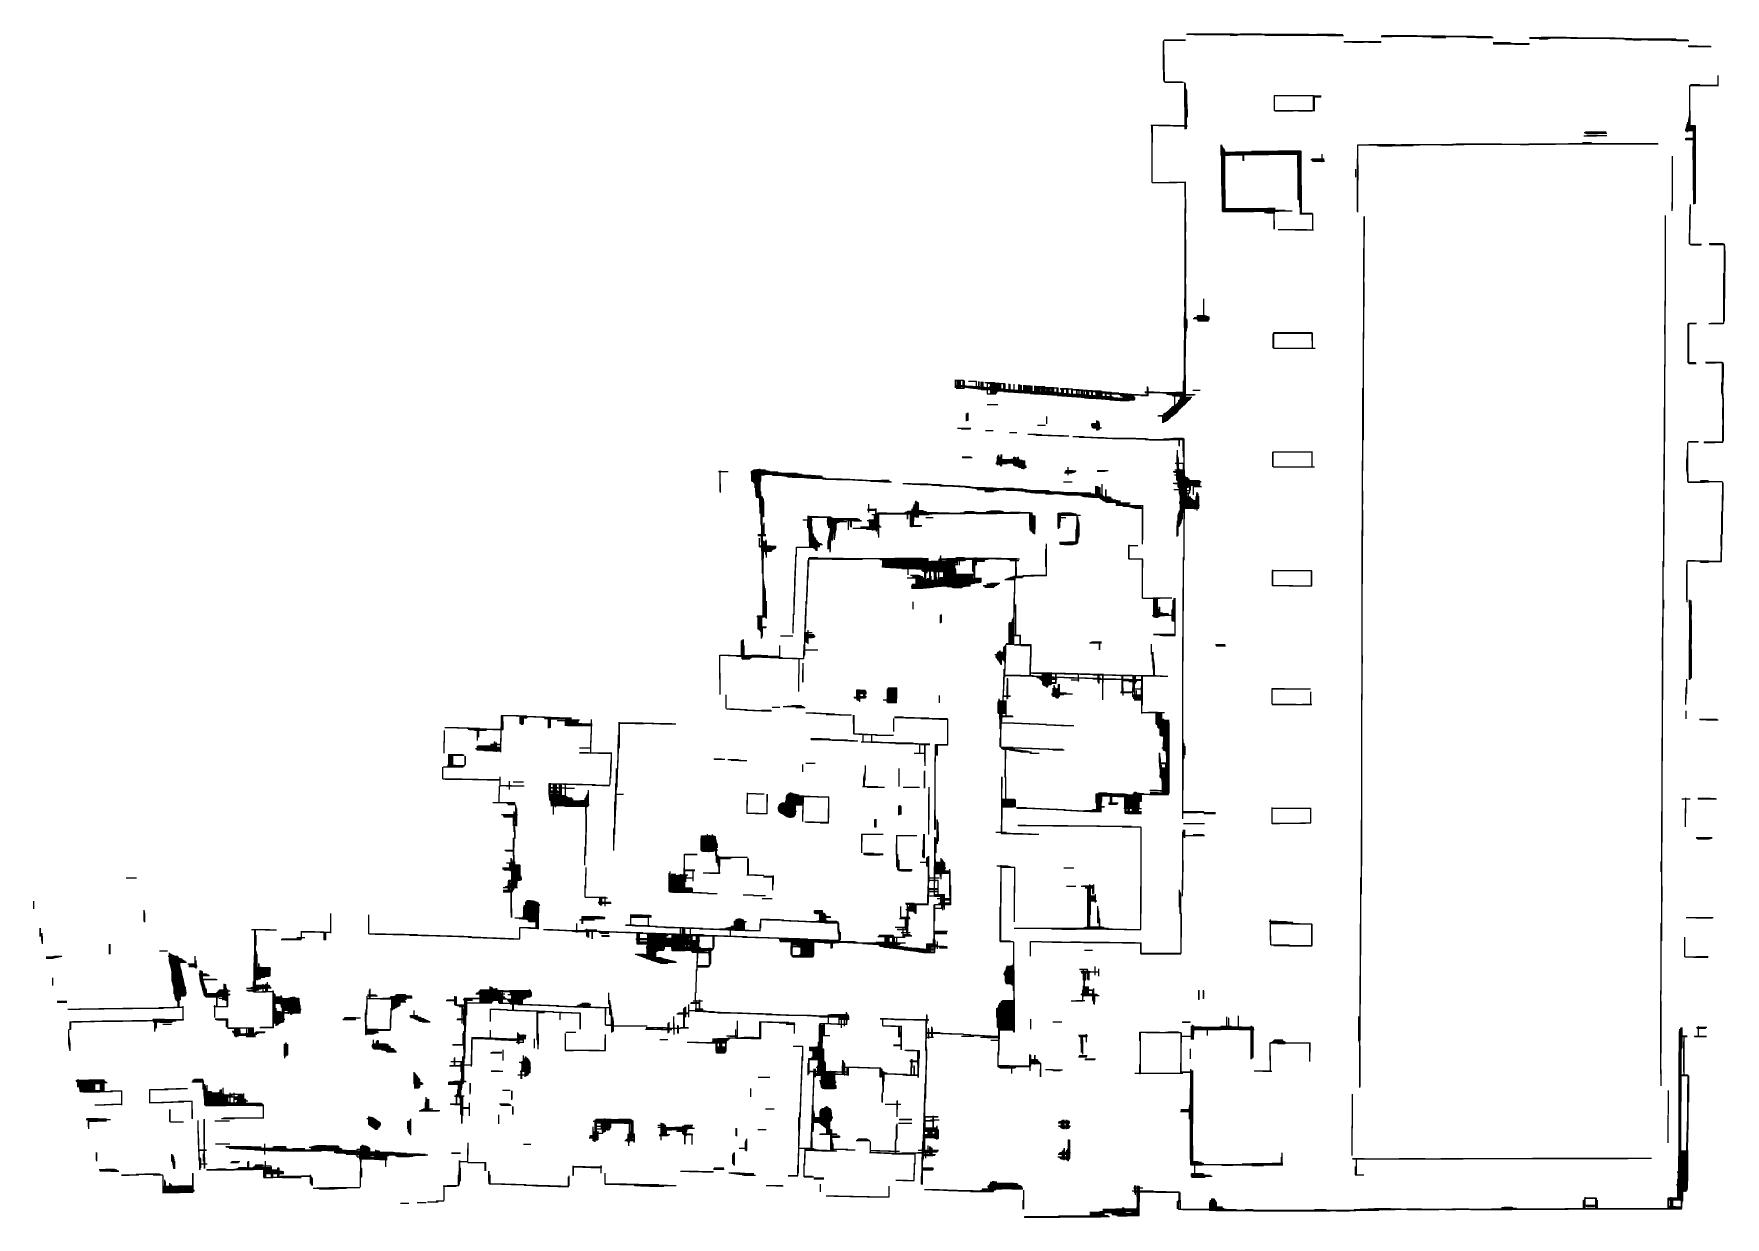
# Model space of a CAD drawing. Extents: x -18.2 to 24.4, y -13.4 to 16.4.
import ezdxf

# ---------------------------------------------------------------- set-up
doc = ezdxf.new("R2010")
doc.units = 0
doc.layers.add('1-0_REZ', color=7, linetype='CONTINUOUS')

msp = doc.modelspace()

# ---------------------------------------------------------------- linework, layer by layer
at = {"layer": '1-0_REZ'}
for p, q in [((10.26, 15.2), (10.26, 16.2)), ((10.27, 16.22), (10.81, 16.22)), ((10.27, 16.21), (10.81, 16.21)), ((10.83, 16.36), (13.92, 16.36)), ((10.86, 16.37), (12.02, 16.37)), ((11.02, 16.35), (14.77, 16.35)), ((11.93, 16.34), (12.12, 16.34)), ((12.19, 16.37), (12.72, 16.37)), ((12.81, 16.34), (14.78, 16.34)), ((14.12, 16.36), (14.59, 16.36)), ((14.39, 16.33), (14.79, 16.33)), ((15.74, 16.32), (17.35, 16.32)), ((15.74, 16.31), (18.1, 16.31)), ((15.74, 16.3), (16.02, 16.3)), ((15.77, 16.33), (16.64, 16.33)), ((16.78, 16.3), (18.52, 16.3)), ((17.01, 16.28), (17.37, 16.28)), ((17.02, 16.29), (17.33, 16.29)), ((17.9, 16.29), (18.55, 16.29)), ((18.14, 16.28), (18.56, 16.28)), ((19.48, 16.28), (20.68, 16.28)), ((19.48, 16.27), (21.64, 16.27)), ((19.48, 16.26), (20, 16.26)), ((19.72, 16.25), (19.95, 16.25)), ((19.72, 16.24), (19.94, 16.24)), ((19.77, 16.29), (20.41, 16.29)), ((20.52, 16.26), (21.86, 16.26)), ((21.5, 16.25), (22.06, 16.25)), ((21.85, 16.24), (23.17, 16.24)), ((21.9, 16.23), (23.19, 16.23)), ((22.09, 16.22), (22.29, 16.22)), ((22.46, 16.22), (23.46, 16.22)), ((23.06, 16.21), (23.48, 16.21)), ((23.19, 16.2), (23.49, 16.2)), ((10.25, 15.46), (10.25, 16.18)), ((10.27, 15.18), (10.27, 15.84)), ((14.8, 16.18), (15.74, 16.18)), ((14.81, 16.17), (15.74, 16.17)), ((15.02, 16.16), (15.29, 16.16)), ((15.43, 16.16), (15.73, 16.16)), ((18.56, 16.15), (18.98, 16.15)), ((18.56, 16.14), (19.02, 16.14)), ((18.56, 16.13), (19.48, 16.13)), ((18.56, 16.12), (19.47, 16.12)), ((19.11, 16.11), (19.46, 16.11)), ((23.48, 16.07), (23.7, 16.07)), ((23.48, 16.06), (24.04, 16.06)), ((23.49, 16.05), (24.06, 16.05)), ((10.28, 15.16), (10.28, 15.4)), ((10.28, 15.16), (10.72, 15.16)), ((10.29, 15.15), (10.76, 15.15)), ((10.79, 14.53), (10.79, 15.14)), ((10.8, 13.97), (10.8, 15.13)), ((10.81, 13.97), (10.81, 15.11)), ((10.82, 13.97), (10.82, 14.99)), ((10.83, 13.98), (10.83, 14.97)), ((10.84, 14.26), (10.84, 14.94)), ((23.52, 15.07), (24.24, 15.07)), ((23.52, 14.04), (23.52, 15.07)), ((23.53, 15.08), (24.24, 15.08)), ((23.54, 15.09), (23.77, 15.09)), ((24.23, 15.07), (24.23, 15.32)), ((10.85, 14.27), (10.85, 14.61)), ((13.04, 14.82), (14.04, 14.82)), ((13.05, 14.44), (13.05, 14.82)), ((14.03, 14.44), (14.03, 14.82)), ((14.03, 14.81), (14.23, 14.81)), ((14.03, 14.8), (14.23, 14.8)), ((14.03, 14.79), (14.23, 14.79)), ((14.03, 14.78), (14.22, 14.78)), ((14.04, 14.45), (14.04, 14.82)), ((14.05, 14.45), (14.05, 14.81)), ((14.06, 14.46), (14.06, 14.81)), ((9.93, 14.07), (10.42, 14.07)), ((9.96, 13.88), (9.96, 14.07)), ((9.97, 12.62), (9.97, 14.07)), ((9.98, 13.63), (9.98, 14.08)), ((10.86, 14.27), (10.86, 14.46)), ((13.05, 14.44), (14.07, 14.44)), ((13.06, 14.43), (13.52, 14.43)), ((13.66, 14.43), (14, 14.43)), ((23.45, 13.9), (23.45, 14.09)), ((23.46, 13.89), (23.46, 14.1)), ((23.47, 13.9), (23.47, 14.14)), ((23.49, 13.95), (23.49, 14.21)), ((23.5, 13.99), (23.5, 14.26)), ((23.51, 14.01), (23.51, 14.29)), ((23.53, 14.07), (23.53, 14.43)), ((23.61, 12.42), (23.61, 14.07)), ((23.62, 12.08), (23.62, 14.07)), ((23.63, 12.08), (23.63, 14.07)), ((10.13, 14.06), (10.83, 14.06)), ((10.5, 14.05), (10.86, 14.05)), ((20.85, 13.8), (21.17, 13.8)), ((20.86, 13.88), (21.41, 13.88)), ((20.88, 13.89), (21.41, 13.89)), ((20.89, 13.9), (21.41, 13.9)), ((20.89, 13.87), (21.43, 13.87)), ((20.92, 13.82), (21.2, 13.82)), ((20.92, 13.81), (21.43, 13.81)), ((23.4, 13.95), (23.66, 13.95)), ((23.4, 13.94), (23.66, 13.94)), ((23.4, 13.93), (23.66, 13.93)), ((23.4, 13.73), (23.66, 13.73)), ((23.4, 13.72), (23.66, 13.72)), ((23.4, 13.71), (23.66, 13.71)), ((23.41, 13.98), (23.66, 13.98)), ((23.41, 13.97), (23.66, 13.97)), ((23.41, 13.96), (23.66, 13.96)), ((23.42, 14), (23.66, 14)), ((23.42, 13.99), (23.66, 13.99)), ((23.43, 14.03), (23.66, 14.03)), ((23.43, 14.02), (23.66, 14.02)), ((23.43, 14.01), (23.65, 14.01)), ((23.43, 13.74), (23.66, 13.74)), ((23.44, 14.06), (23.65, 14.06)), ((23.44, 14.05), (23.66, 14.05)), ((23.44, 14.04), (23.66, 14.04)), ((23.64, 12.09), (23.64, 14.06)), ((23.65, 12.09), (23.65, 14.06)), ((23.66, 12.1), (23.66, 14.05)), ((11.71, 13.3), (11.71, 13.57)), ((11.71, 13.31), (11.92, 13.31)), ((11.72, 12.55), (11.72, 13.57)), ((11.72, 13.39), (13.71, 13.39)), ((11.72, 13.38), (13.72, 13.38)), ((11.72, 13.37), (13.72, 13.37)), ((11.72, 13.36), (13.72, 13.36)), ((11.72, 13.35), (13.72, 13.35)), ((11.72, 13.34), (13.72, 13.34)), ((11.72, 13.33), (12.91, 13.33)), ((11.72, 13.32), (12.25, 13.32)), ((11.73, 12.27), (11.73, 13.53)), ((11.74, 11.9), (11.74, 13.53)), ((11.75, 11.89), (11.75, 13.51)), ((11.76, 11.89), (11.76, 13.49)), ((11.77, 11.89), (11.77, 13.48)), ((11.78, 11.89), (11.78, 13.47)), ((11.79, 11.89), (11.79, 13.45)), ((11.8, 11.89), (11.8, 13.43)), ((12.07, 13.4), (13.71, 13.4)), ((12.26, 13.18), (12.26, 13.4)), ((12.27, 13.17), (12.27, 13.4)), ((12.28, 13.17), (12.28, 13.4)), ((12.47, 13.41), (13.72, 13.41)), ((13.14, 13.42), (13.71, 13.42)), ((13.64, 13.01), (13.64, 13.42)), ((13.65, 12.2), (13.65, 13.42)), ((13.66, 12.19), (13.66, 13.42)), ((13.67, 12.18), (13.67, 13.41)), ((13.68, 12.17), (13.68, 13.42)), ((13.69, 12), (13.69, 13.42)), ((13.7, 12), (13.7, 13.42)), ((13.71, 11.83), (13.71, 13.42)), ((13.72, 11.83), (13.72, 13.41)), ((13.99, 13.22), (14.3, 13.22)), ((14.25, 13.14), (14.25, 13.34)), ((15.14, 11.89), (15.14, 13.22)), ((15.15, 13.57), (16.71, 13.57)), ((15.15, 11.88), (15.15, 13.57)), ((15.43, 13.58), (16.09, 13.58)), ((15.64, 13.56), (16.55, 13.56)), ((15.69, 13.55), (16.02, 13.55)), ((16.24, 13.58), (17.83, 13.58)), ((17.25, 13.57), (17.55, 13.57)), ((17.54, 13.59), (20.13, 13.59)), ((17.63, 13.6), (18.77, 13.6)), ((19.25, 13.58), (19.46, 13.58)), ((19.46, 13.6), (22.72, 13.6)), ((20.46, 13.61), (22.71, 13.61)), ((20.81, 13.63), (21.04, 13.63)), ((23.08, 11.97), (23.08, 13.29)), ((23.6, 13.2), (23.6, 13.54)), ((13.97, 13.2), (14.3, 13.2)), ((13.99, 13.19), (14.3, 13.19)), ((14.01, 13.18), (14.3, 13.18)), ((14.01, 13.17), (14.31, 13.17)), ((14.01, 13.16), (14.31, 13.16)), ((15.1, 12.76), (15.1, 12.96)), ((15.16, 12.67), (15.16, 13.07)), ((9.97, 12.62), (10.59, 12.62)), ((10.4, 12.63), (10.81, 12.63)), ((10.8, 12.26), (10.8, 12.64)), ((10.81, 8.23), (10.81, 12.64)), ((11.81, 11.89), (11.81, 12.45)), ((13.73, 11.83), (13.73, 12.56)), ((10.8, 7.65), (10.8, 11.97)), ((10.82, 11.85), (10.82, 12.21)), ((11.74, 11.97), (13.07, 11.97)), ((11.74, 11.96), (13.07, 11.96)), ((11.74, 11.95), (13.07, 11.95)), ((11.74, 11.94), (13.07, 11.94)), ((12.88, 11.98), (13.07, 11.98)), ((13.04, 11.45), (13.04, 11.98)), ((23.07, 11.91), (23.07, 12.12)), ((23.53, 11.44), (23.53, 12)), ((23.54, 11.83), (23.54, 12.07)), ((10.82, 11.38), (10.82, 11.63)), ((11.74, 11.93), (13.32, 11.93)), ((11.74, 11.9), (13.16, 11.9)), ((11.75, 11.92), (13.32, 11.92)), ((11.75, 11.91), (13.5, 11.91)), ((11.75, 11.89), (12.53, 11.89)), ((12.8, 11.89), (13.06, 11.89)), ((12.8, 11.87), (13.06, 11.87)), ((12.82, 11.88), (13.06, 11.88)), ((12.87, 11.86), (13.06, 11.86)), ((13.05, 11.45), (13.05, 11.66)), ((13.69, 11.83), (14.02, 11.83)), ((13.7, 11.84), (14.01, 11.84)), ((13.73, 11.85), (14.01, 11.85)), ((14.02, 11.43), (14.02, 11.83)), ((15.31, 10.24), (15.31, 11.77)), ((15.32, 11.27), (15.32, 11.77)), ((22.91, 9.51), (22.91, 11.79)), ((23.52, 11.07), (23.52, 11.81)), ((10.82, 10.23), (10.82, 11.19)), ((13.14, 11.44), (13.87, 11.44)), ((13.57, 11.43), (14.03, 11.43)), ((23.51, 11.08), (23.51, 11.35)), ((24.01, 11.09), (24.37, 11.09)), ((15.3, 8.68), (15.3, 10.96)), ((23.52, 11.07), (23.81, 11.07)), ((23.53, 11.06), (23.81, 11.06)), ((23.56, 11.05), (23.8, 11.05)), ((24.01, 11.08), (24.37, 11.08)), ((24.02, 11.07), (24.39, 11.07)), ((24.02, 11.06), (24.39, 11.06)), ((24.39, 9.13), (24.39, 11.07)), ((24.4, 9.7), (24.4, 11.04)), ((24.41, 10.39), (24.41, 10.9)), ((24.38, 9.08), (24.38, 10.34)), ((10.82, 8.68), (10.82, 10.06)), ((15.31, 9.49), (15.31, 10.1)), ((10.79, 9.5), (10.79, 9.69)), ((11.27, 9.12), (11.27, 9.69)), ((22.9, 7.98), (22.9, 9.64)), ((10.78, 8.97), (10.78, 9.25)), ((10.79, 7.03), (10.79, 9.36)), ((10.83, 8.88), (10.83, 9.09)), ((10.84, 8.95), (10.84, 9.19)), ((10.85, 8.95), (10.85, 9.15)), ((11, 9.2), (11.41, 9.2)), ((11.03, 9.22), (11.41, 9.22)), ((11.09, 9.26), (11.34, 9.26)), ((11.09, 9.25), (11.38, 9.25)), ((11.09, 9.19), (11.41, 9.19)), ((11.1, 9.23), (11.4, 9.23)), ((11.1, 9.21), (11.41, 9.21)), ((11.1, 9.18), (11.4, 9.18)), ((11.1, 9.17), (11.4, 9.17)), ((11.11, 9.27), (11.3, 9.27)), ((11.11, 9.24), (11.4, 9.24)), ((11.11, 9.16), (11.39, 9.16)), ((11.12, 9.15), (11.39, 9.15)), ((11.12, 9.14), (11.39, 9.14)), ((22.89, 8.8), (22.89, 9.03)), ((23.48, 8.08), (23.48, 9.06)), ((23.49, 9.08), (23.69, 9.08)), ((23.49, 8.06), (23.49, 9.08)), ((23.49, 9.07), (23.68, 9.07)), ((24, 9.07), (24.36, 9.07)), ((24.05, 9.08), (24.38, 9.08)), ((10.78, 7.03), (10.78, 8.65)), ((13.02, 8.46), (13.02, 8.81)), ((13.03, 8.84), (14, 8.84)), ((13.03, 8.44), (13.03, 8.84)), ((13.03, 8.83), (14.01, 8.83)), ((14, 8.63), (14, 8.84)), ((14.01, 8.45), (14.01, 8.83)), ((15.29, 6.13), (15.29, 8.84)), ((13.03, 8.45), (14.08, 8.45)), ((23.91, 8.1), (24.33, 8.1)), ((10.81, 7.05), (10.81, 7.77)), ((22.89, 6.1), (22.89, 8.04)), ((23.48, 8.09), (23.67, 8.09)), ((23.48, 8.08), (23.67, 8.08)), ((23.49, 8.07), (23.68, 8.07)), ((23.49, 8.06), (23.68, 8.06)), ((23.92, 8.09), (24.35, 8.09)), ((23.92, 8.08), (24.17, 8.08)), ((24.34, 7.25), (24.34, 8.09)), ((24.35, 7.17), (24.35, 8.09)), ((24.36, 7.52), (24.36, 8.08)), ((24.37, 7.71), (24.37, 8.05)), ((4.99, 7.49), (5.44, 7.49)), ((4.99, 7.48), (5.62, 7.48)), ((5, 7.51), (5.2, 7.51)), ((5.01, 7.45), (5.01, 7.65)), ((5.01, 7.64), (5.21, 7.64)), ((5.02, 7.45), (5.02, 7.65)), ((5.03, 7.44), (5.22, 7.44)), ((5.06, 7.44), (5.06, 7.65)), ((5.07, 7.5), (5.29, 7.5)), ((5.09, 7.44), (5.09, 7.64)), ((5.1, 7.44), (5.1, 7.64)), ((5.13, 7.44), (5.13, 7.64)), ((5.14, 7.44), (5.14, 7.64)), ((5.2, 7.43), (5.2, 7.63)), ((5.21, 7.43), (5.21, 7.64)), ((5.22, 7.43), (5.22, 7.63)), ((5.23, 7.43), (5.23, 7.63)), ((5.24, 7.43), (5.24, 7.63)), ((5.26, 7.47), (5.75, 7.47)), ((5.32, 7.46), (6.08, 7.46)), ((5.34, 7.62), (5.54, 7.62)), ((5.38, 7.45), (6.1, 7.45)), ((5.45, 7.44), (6.11, 7.44)), ((5.54, 7.43), (5.54, 7.62)), ((5.54, 7.43), (6.15, 7.43)), ((5.58, 7.42), (6.26, 7.42)), ((5.6, 7.42), (5.6, 7.61)), ((5.61, 7.42), (5.61, 7.61)), ((5.66, 7.41), (5.66, 7.6)), ((5.66, 7.41), (6.39, 7.41)), ((5.67, 7.41), (5.67, 7.6)), ((5.69, 7.41), (5.69, 7.6)), ((5.7, 7.41), (5.7, 7.6)), ((5.71, 7.41), (5.71, 7.6)), ((5.75, 7.58), (6, 7.58)), ((5.81, 7.3), (6.03, 7.3)), ((5.82, 7.3), (5.82, 7.59)), ((5.82, 7.57), (6.12, 7.57)), ((5.86, 7.56), (6.25, 7.56)), ((5.87, 7.48), (6.06, 7.48)), ((5.9, 7.28), (5.9, 7.57)), ((5.9, 7.37), (6.94, 7.37)), ((5.91, 7.28), (5.91, 7.57)), ((5.92, 7.28), (5.92, 7.57)), ((5.93, 7.29), (5.93, 7.57)), ((5.94, 7.29), (5.94, 7.57)), ((5.94, 7.4), (6.49, 7.4)), ((5.95, 7.29), (5.95, 7.58)), ((5.96, 7.29), (5.96, 7.58)), ((5.97, 7.29), (5.97, 7.58)), ((5.98, 7.29), (5.98, 7.58)), ((5.99, 7.28), (5.99, 7.58)), ((6, 7.29), (6, 7.58)), ((6.01, 7.29), (6.01, 7.57)), ((6.02, 7.3), (6.02, 7.57)), ((6.02, 7.39), (6.67, 7.39)), ((6.02, 7.38), (6.83, 7.38)), ((6.03, 7.3), (6.03, 7.57)), ((6.04, 7.31), (6.04, 7.57)), ((6.05, 7.32), (6.05, 7.57)), ((6.06, 7.35), (6.06, 7.57)), ((6.07, 7.36), (6.07, 7.57)), ((6.08, 7.36), (6.08, 7.57)), ((6.09, 7.37), (6.09, 7.57)), ((6.1, 7.38), (6.1, 7.57)), ((6.11, 7.38), (6.11, 7.57)), ((6.12, 7.38), (6.12, 7.57)), ((6.14, 7.37), (6.14, 7.56)), ((6.15, 7.37), (6.15, 7.56)), ((6.22, 7.36), (7.09, 7.36)), ((6.23, 7.36), (6.23, 7.56)), ((6.24, 7.36), (6.24, 7.56)), ((6.25, 7.36), (6.25, 7.56)), ((6.26, 7.36), (6.26, 7.55)), ((6.34, 7.35), (7.44, 7.35)), ((6.36, 7.35), (6.36, 7.55)), ((6.37, 7.35), (6.37, 7.55)), ((6.38, 7.35), (6.38, 7.54)), ((6.39, 7.35), (6.39, 7.54)), ((6.48, 7.34), (7.58, 7.34)), ((6.49, 7.34), (6.49, 7.54)), ((6.6, 7.33), (7.51, 7.33)), ((6.61, 7.33), (6.61, 7.53)), ((6.62, 7.33), (6.62, 7.53)), ((6.63, 7.33), (6.63, 7.53)), ((6.64, 7.33), (6.64, 7.52)), ((6.65, 7.33), (6.65, 7.52)), ((6.66, 7.33), (6.66, 7.52)), ((6.67, 7.33), (6.67, 7.52)), ((6.73, 7.33), (6.73, 7.52)), ((6.74, 7.33), (6.74, 7.52)), ((6.75, 7.32), (6.75, 7.52)), ((6.75, 7.32), (7.72, 7.32)), ((6.76, 7.32), (6.76, 7.52)), ((6.77, 7.32), (6.77, 7.52)), ((6.78, 7.32), (6.78, 7.52)), ((6.79, 7.32), (6.79, 7.51)), ((6.8, 7.32), (6.8, 7.51)), ((6.81, 7.32), (6.81, 7.51)), ((6.82, 7.32), (6.82, 7.51)), ((6.83, 7.32), (6.83, 7.51)), ((6.85, 7.32), (6.85, 7.51)), ((6.86, 7.32), (6.86, 7.51)), ((6.87, 7.32), (6.87, 7.51)), ((6.88, 7.32), (6.88, 7.51)), ((6.89, 7.31), (6.89, 7.51)), ((6.89, 7.31), (7.79, 7.31)), ((6.9, 7.31), (6.9, 7.51)), ((6.91, 7.31), (6.91, 7.5)), ((6.92, 7.31), (6.92, 7.5)), ((6.93, 7.31), (6.93, 7.5)), ((6.94, 7.31), (6.94, 7.5)), ((6.99, 7.3), (7.89, 7.3)), ((7.01, 7.31), (7.01, 7.5)), ((7.02, 7.31), (7.02, 7.5)), ((7.03, 7.3), (7.03, 7.5)), ((7.03, 7.48), (7.26, 7.48)), ((7.04, 7.3), (7.04, 7.49)), ((7.05, 7.3), (7.05, 7.49)), ((7.06, 7.3), (7.06, 7.49)), ((7.07, 7.3), (7.07, 7.49)), ((7.08, 7.3), (7.08, 7.49)), ((7.09, 7.3), (7.09, 7.49)), ((7.1, 7.3), (7.1, 7.49)), ((7.11, 7.3), (7.11, 7.49)), ((7.12, 7.3), (7.12, 7.49)), ((7.12, 7.44), (7.45, 7.44)), ((7.13, 7.3), (7.13, 7.49)), ((7.14, 7.3), (7.14, 7.49)), ((7.15, 7.43), (7.47, 7.43)), ((7.16, 7.42), (7.44, 7.42)), ((7.18, 7.29), (7.18, 7.48)), ((7.18, 7.29), (8.12, 7.29)), ((7.19, 7.29), (7.19, 7.48)), ((7.2, 7.29), (7.2, 7.48)), ((7.21, 7.29), (7.21, 7.48)), ((7.22, 7.29), (7.22, 7.48)), ((7.23, 7.29), (7.23, 7.48)), ((7.24, 7.29), (7.24, 7.48)), ((7.25, 7.29), (7.25, 7.48)), ((7.26, 7.29), (7.26, 7.48)), ((7.26, 7.46), (7.49, 7.46)), ((7.27, 7.45), (7.6, 7.45)), ((7.27, 7.37), (7.5, 7.37)), ((7.32, 7.28), (7.32, 7.47)), ((7.32, 7.28), (8.24, 7.28)), ((7.33, 7.28), (7.33, 7.47)), ((7.34, 7.28), (7.34, 7.47)), ((7.35, 7.28), (7.35, 7.47)), ((7.36, 7.28), (7.36, 7.47)), ((7.37, 7.28), (7.37, 7.47)), ((7.38, 7.28), (7.38, 7.47)), ((7.45, 7.27), (7.45, 7.46)), ((7.45, 7.27), (8.33, 7.27)), ((7.46, 7.27), (7.46, 7.46)), ((7.47, 7.27), (7.47, 7.46)), ((7.49, 7.27), (7.49, 7.46)), ((7.57, 7.26), (7.57, 7.45)), ((7.57, 7.26), (8.52, 7.26)), ((7.58, 7.26), (7.58, 7.45)), ((7.59, 7.26), (7.59, 7.45)), ((7.6, 7.26), (7.6, 7.45)), ((7.65, 7.43), (7.85, 7.43)), ((7.65, 7.42), (7.96, 7.42)), ((7.69, 7.25), (7.69, 7.44)), ((7.69, 7.25), (8.58, 7.25)), ((7.7, 7.25), (7.7, 7.44)), ((7.71, 7.25), (7.71, 7.44)), ((7.72, 7.25), (7.72, 7.44)), ((7.73, 7.25), (7.73, 7.44)), ((7.82, 7.24), (7.82, 7.43)), ((7.83, 7.24), (7.83, 7.43)), ((7.84, 7.24), (7.84, 7.43)), ((7.85, 7.24), (7.85, 7.43)), ((7.94, 7.23), (7.94, 7.42)), ((7.94, 7.41), (8.13, 7.41)), ((7.96, 7.23), (7.96, 7.42)), ((7.99, 7.4), (8.22, 7.4)), ((8.07, 7.22), (8.07, 7.41)), ((8.08, 7.22), (8.08, 7.41)), ((8.09, 7.39), (8.34, 7.39)), ((8.13, 7.22), (8.13, 7.41)), ((8.19, 7.21), (8.19, 7.4)), ((8.2, 7.21), (8.2, 7.4)), ((8.21, 7.21), (8.21, 7.4)), ((8.22, 7.21), (8.22, 7.4)), ((8.23, 7.38), (8.46, 7.38)), ((8.26, 7.2), (8.26, 7.39)), ((8.28, 7.37), (8.68, 7.37)), ((8.32, 7.2), (8.32, 7.39)), ((8.33, 7.2), (8.33, 7.39)), ((8.34, 7.2), (8.34, 7.39)), ((8.37, 7.19), (8.37, 7.38)), ((8.41, 7.36), (8.71, 7.36)), ((8.45, 7.19), (8.45, 7.38)), ((8.46, 7.19), (8.46, 7.38)), ((8.53, 7.35), (8.81, 7.35)), ((8.56, 7.18), (8.56, 7.37)), ((8.57, 7.18), (8.57, 7.37)), ((8.58, 7.18), (8.58, 7.37)), ((8.58, 7.34), (8.93, 7.34)), ((8.59, 7.18), (8.59, 7.37)), ((8.6, 7.18), (8.6, 7.37)), ((8.61, 7.18), (8.61, 7.37)), ((8.62, 7.18), (8.62, 7.37)), ((8.63, 7.18), (8.63, 7.37)), ((8.63, 7.32), (9.13, 7.32)), ((8.64, 7.33), (8.95, 7.33)), ((8.65, 7.18), (8.65, 7.37)), ((8.68, 7.17), (8.68, 7.37)), ((8.69, 7.17), (8.69, 7.36)), ((8.7, 7.17), (8.7, 7.36)), ((8.71, 7.17), (8.71, 7.36)), ((8.79, 7.16), (8.79, 7.35)), ((8.8, 7.16), (8.8, 7.35)), ((8.8, 7.31), (9.25, 7.31)), ((8.81, 7.16), (8.81, 7.35)), ((8.86, 7.3), (9.35, 7.3)), ((8.92, 7.15), (8.92, 7.34)), ((8.93, 7.15), (8.93, 7.34)), ((9.13, 7.29), (9.45, 7.29)), ((9.15, 7.28), (9.62, 7.28)), ((9.16, 7.27), (9.87, 7.27)), ((9.16, 7.26), (9.47, 7.26)), ((9.19, 7.25), (9.48, 7.25)), ((9.68, 7.26), (9.87, 7.26)), ((9.78, 7.35), (10.01, 7.35)), ((9.78, 7.34), (10.16, 7.34)), ((9.79, 7.33), (10.8, 7.33)), ((9.85, 7.25), (9.85, 7.48)), ((9.86, 7.25), (9.86, 7.47)), ((9.87, 7.25), (9.87, 7.45)), ((10.23, 7.32), (10.81, 7.32)), ((10.32, 7.31), (10.79, 7.31)), ((10.34, 7.3), (10.81, 7.3)), ((10.34, 7.29), (10.78, 7.29)), ((10.39, 7.28), (11.05, 7.28)), ((10.47, 7.26), (10.74, 7.26)), ((10.5, 7.25), (10.74, 7.25)), ((10.54, 6.8), (10.54, 7.32)), ((10.56, 7.34), (10.81, 7.34)), ((10.68, 6.93), (10.68, 7.33)), ((10.69, 6.95), (10.69, 7.33)), ((10.7, 6.95), (10.7, 7.34)), ((10.72, 6.98), (10.72, 7.33)), ((10.73, 6.98), (10.73, 7.33)), ((10.74, 6.99), (10.74, 7.33)), ((10.74, 7.27), (11.03, 7.27)), ((10.75, 7), (10.75, 7.33)), ((10.76, 7.01), (10.76, 7.62)), ((10.77, 7.02), (10.77, 7.66)), ((10.8, 7.04), (10.8, 7.5)), ((10.99, 7.39), (11.18, 7.39)), ((15.28, 5.36), (15.28, 7.44)), ((24.33, 7.31), (24.33, 7.58)), ((24.36, 6.1), (24.36, 7.31)), ((5.81, 7.03), (6.08, 7.03)), ((7.82, 7.24), (8.65, 7.24)), ((7.94, 7.23), (8.31, 7.23)), ((8.07, 7.22), (8.41, 7.22)), ((8.19, 7.21), (8.5, 7.21)), ((8.26, 7.2), (8.61, 7.2)), ((8.37, 7.19), (9.54, 7.19)), ((8.5, 7.23), (8.96, 7.23)), ((8.56, 7.18), (9.54, 7.18)), ((8.63, 7.22), (8.95, 7.22)), ((8.68, 7.17), (9.54, 7.17)), ((8.77, 7.21), (8.99, 7.21)), ((8.79, 7.16), (9.53, 7.16)), ((8.87, 7.2), (9.1, 7.2)), ((8.9, 7.15), (9.52, 7.15)), ((9.03, 7.14), (9.4, 7.14)), ((9.16, 7.13), (9.39, 7.13)), ((9.22, 7.24), (9.5, 7.24)), ((9.22, 7.23), (9.51, 7.23)), ((9.24, 7.21), (9.53, 7.21)), ((9.25, 7.2), (9.54, 7.2)), ((10.33, 6.83), (10.6, 6.83)), ((10.33, 6.61), (10.33, 6.83)), ((10.34, 6.84), (10.6, 6.84)), ((10.34, 6.62), (10.34, 6.84)), ((10.35, 6.85), (10.61, 6.85)), ((10.35, 6.62), (10.35, 6.85)), ((10.36, 6.86), (10.62, 6.86)), ((10.36, 6.63), (10.36, 6.86)), ((10.37, 6.64), (10.37, 6.86)), ((10.38, 6.87), (10.61, 6.87)), ((10.38, 6.65), (10.38, 6.87)), ((10.39, 6.88), (10.62, 6.88)), ((10.39, 6.66), (10.39, 6.88)), ((10.4, 6.89), (10.63, 6.89)), ((10.4, 6.66), (10.4, 6.89)), ((10.41, 6.9), (10.65, 6.9)), ((10.41, 6.67), (10.41, 6.9)), ((10.42, 6.91), (10.66, 6.91)), ((10.42, 6.69), (10.42, 6.91)), ((10.43, 6.92), (10.66, 6.92)), ((10.43, 6.7), (10.43, 6.92)), ((10.44, 6.93), (10.68, 6.93)), ((10.44, 6.71), (10.44, 6.93)), ((10.45, 6.94), (10.68, 6.94)), ((10.45, 6.72), (10.45, 6.94)), ((10.46, 6.95), (10.7, 6.95)), ((10.46, 6.72), (10.46, 6.95)), ((10.47, 6.96), (10.71, 6.96)), ((10.47, 6.73), (10.47, 6.96)), ((10.48, 6.98), (10.73, 6.98)), ((10.48, 6.74), (10.48, 6.98)), ((10.48, 6.97), (10.71, 6.97)), ((10.49, 6.75), (10.49, 6.98)), ((10.5, 6.76), (10.5, 6.98)), ((10.51, 6.77), (10.51, 6.98)), ((10.52, 6.99), (10.74, 6.99)), ((10.52, 6.77), (10.52, 6.99)), ((10.53, 7), (10.75, 7)), ((10.53, 6.79), (10.53, 7)), ((10.55, 7.01), (10.76, 7.01)), ((10.55, 6.8), (10.55, 7.01)), ((10.56, 7.02), (10.77, 7.02)), ((10.56, 6.8), (10.56, 7.02)), ((10.57, 7.03), (10.79, 7.03)), ((10.57, 6.82), (10.57, 7.03)), ((10.58, 6.82), (10.58, 7.03)), ((10.59, 7.04), (10.8, 7.04)), ((10.59, 6.83), (10.59, 7.04)), ((10.6, 7.05), (10.81, 7.05)), ((10.6, 6.83), (10.6, 7.05)), ((10.61, 7.07), (10.82, 7.07)), ((10.61, 6.85), (10.61, 7.07)), ((10.61, 7.06), (10.82, 7.06)), ((10.62, 6.86), (10.62, 7.07)), ((10.64, 7.14), (10.89, 7.14)), ((10.64, 6.9), (10.64, 7.14)), ((10.64, 7.08), (10.84, 7.08)), ((10.65, 7.1), (10.85, 7.1)), ((10.65, 6.9), (10.65, 7.1)), ((10.65, 7.09), (10.84, 7.09)), ((10.66, 6.91), (10.66, 7.1)), ((10.67, 7.16), (10.92, 7.16)), ((10.67, 6.93), (10.67, 7.16)), ((10.67, 7.11), (10.87, 7.11)), ((10.68, 7.18), (10.94, 7.18)), ((10.68, 7.17), (10.93, 7.17)), ((10.68, 7.12), (10.87, 7.12)), ((10.69, 7.21), (10.97, 7.21)), ((10.69, 7.19), (10.94, 7.19)), ((10.71, 7.15), (10.91, 7.15)), ((10.71, 6.96), (10.71, 7.15)), ((22.88, 5.12), (22.88, 6.95)), ((24.35, 6.66), (24.35, 6.95)), ((24.37, 6.11), (24.37, 7.19)), ((5.06, 6.43), (5.4, 6.43)), ((5.15, 6.42), (5.39, 6.42)), ((5.29, 6.61), (5.29, 6.8)), ((5.32, 6.62), (5.32, 6.82)), ((5.33, 6.63), (5.33, 6.82)), ((7.08, 6.51), (7.28, 6.51)), ((7.31, 6.54), (7.31, 6.73)), ((8.43, 6.53), (8.65, 6.53)), ((8.43, 6.51), (8.65, 6.51)), ((8.44, 6.49), (8.65, 6.49)), ((8.45, 6.55), (8.64, 6.55)), ((8.45, 6.5), (8.65, 6.5)), ((8.45, 6.48), (8.65, 6.48)), ((8.45, 6.46), (8.65, 6.46)), ((8.46, 6.52), (8.65, 6.52)), ((8.46, 6.47), (8.65, 6.47)), ((8.46, 6.45), (8.66, 6.45)), ((8.48, 6.44), (8.69, 6.44)), ((8.57, 6.38), (8.57, 6.63)), ((8.58, 6.37), (8.58, 6.62)), ((8.59, 6.38), (8.59, 6.62)), ((8.6, 6.38), (8.6, 6.62)), ((8.61, 6.38), (8.61, 6.61)), ((8.62, 6.38), (8.62, 6.6)), ((8.63, 6.39), (8.63, 6.58)), ((10.11, 6.74), (10.48, 6.74)), ((10.13, 6.75), (10.49, 6.75)), ((10.24, 6.76), (10.5, 6.76)), ((10.24, 6.57), (10.24, 6.76)), ((10.25, 6.77), (10.52, 6.77)), ((10.25, 6.57), (10.25, 6.77)), ((10.26, 6.58), (10.26, 6.78)), ((10.27, 6.8), (10.56, 6.8)), ((10.27, 6.58), (10.27, 6.8)), ((10.28, 6.81), (10.56, 6.81)), ((10.28, 6.58), (10.28, 6.81)), ((10.29, 6.59), (10.29, 6.8)), ((10.3, 6.59), (10.3, 6.81)), ((10.31, 6.82), (10.58, 6.82)), ((10.31, 6.6), (10.31, 6.82)), ((10.32, 6.61), (10.32, 6.82)), ((24.35, 6.08), (24.35, 6.51)), ((5.77, 6.37), (5.96, 6.37)), ((6.37, 6.32), (6.56, 6.32)), ((6.83, 6.28), (7.07, 6.28)), ((6.98, 6.27), (7.19, 6.27)), ((7.04, 6.26), (7.43, 6.26)), ((7.35, 6.25), (7.73, 6.25)), ((7.61, 6.24), (7.87, 6.24)), ((7.97, 6.22), (8.25, 6.22)), ((8.13, 6.21), (8.46, 6.21)), ((8.42, 6.2), (8.76, 6.2)), ((8.59, 6.19), (8.83, 6.19)), ((8.8, 6.18), (9.56, 6.18)), ((8.97, 6.17), (9.81, 6.17)), ((9.57, 6.16), (9.87, 6.16)), ((9.79, 6.15), (10.78, 6.15)), ((9.9, 6.14), (10.4, 6.14)), ((10.25, 6.16), (10.77, 6.16)), ((10.43, 6.17), (10.75, 6.17)), ((10.5, 6.18), (10.75, 6.18)), ((10.65, 6), (10.65, 6.19)), ((10.66, 5.98), (10.66, 6.17)), ((10.75, 5.86), (10.75, 6.18)), ((10.76, 5.7), (10.76, 6.16)), ((10.77, 3.11), (10.77, 6.16)), ((23.47, 5.09), (23.47, 6.07)), ((23.48, 6.09), (23.73, 6.09)), ((23.49, 6.1), (23.74, 6.1)), ((23.87, 6.08), (24.35, 6.08)), ((23.88, 6.09), (24.35, 6.09)), ((23.88, 6.07), (24.15, 6.07)), ((5.18, 5.71), (5.39, 5.71)), ((5.18, 5.7), (5.41, 5.7)), ((5.19, 5.69), (5.43, 5.69)), ((6.03, 5.55), (6.3, 5.55)), ((6.04, 5.59), (6.72, 5.59)), ((6.04, 5.58), (6.71, 5.58)), ((6.04, 5.57), (6.71, 5.57)), ((6.04, 5.56), (6.71, 5.56)), ((6.05, 5.6), (6.73, 5.6)), ((6.06, 5.64), (6.62, 5.64)), ((6.06, 5.63), (6.69, 5.63)), ((6.06, 5.62), (6.7, 5.62)), ((6.06, 5.61), (6.76, 5.61)), ((6.07, 5.51), (6.07, 5.7)), ((6.08, 5.5), (6.08, 5.73)), ((6.09, 5.52), (6.09, 5.74)), ((6.1, 5.52), (6.1, 5.76)), ((6.11, 5.52), (6.11, 5.71)), ((6.13, 5.5), (6.13, 5.69)), ((6.14, 5.51), (6.14, 5.71)), ((6.15, 5.49), (6.15, 5.69)), ((6.16, 5.47), (6.16, 5.77)), ((6.17, 5.48), (6.17, 5.7)), ((6.18, 5.49), (6.18, 5.77)), ((6.41, 5.65), (6.62, 5.65)), ((6.45, 5.55), (6.69, 5.55)), ((6.48, 5.5), (6.48, 5.7)), ((6.49, 5.5), (6.49, 5.7)), ((6.5, 5.5), (6.5, 5.71)), ((6.53, 5.49), (6.53, 5.69)), ((6.54, 5.49), (6.54, 5.7)), ((6.58, 5.48), (6.58, 5.69)), ((6.59, 5.47), (6.59, 5.7)), ((6.6, 5.46), (6.6, 5.71)), ((6.61, 5.45), (6.61, 5.64)), ((6.66, 5.43), (6.66, 5.62)), ((6.68, 5.42), (6.68, 5.62)), ((6.69, 5.41), (6.69, 5.63)), ((6.7, 5.42), (6.7, 5.62)), ((6.73, 5.4), (6.73, 5.61)), ((6.76, 5.42), (6.76, 5.61)), ((10.55, 5.55), (10.77, 5.55)), ((10.6, 5.49), (10.6, 5.76)), ((10.61, 5.24), (10.61, 5.88)), ((10.62, 4.95), (10.62, 5.71)), ((10.63, 4.99), (10.63, 5.66)), ((10.76, 4.4), (10.76, 5.55)), ((13.01, 5.47), (13.01, 5.83)), ((13.02, 5.84), (14.01, 5.84)), ((13.02, 5.46), (13.02, 5.84)), ((14, 5.46), (14, 5.84)), ((15.27, 2.51), (15.27, 5.61)), ((22.87, 3.74), (22.87, 5.78)), ((23.44, 5.36), (23.44, 5.65)), ((23.45, 5.32), (23.45, 5.71)), ((23.46, 5.26), (23.46, 5.89)), ((-0.96, 5.34), (-0.72, 5.34)), ((-0.92, 4.84), (-0.92, 5.37)), ((-0.15, 5.34), (0.33, 5.34)), ((-0.15, 5.32), (0.54, 5.32)), ((-0.15, 5.31), (0.62, 5.31)), ((-0.14, 5.33), (0.53, 5.33)), ((-0.14, 5.3), (1.02, 5.3)), ((-0.13, 5.35), (0.32, 5.35)), ((-0.13, 5.2), (0.1, 5.2)), ((-0.12, 5.1), (-0.12, 5.34)), ((-0.12, 5.21), (0.08, 5.21)), ((-0.12, 5.16), (0.08, 5.16)), ((-0.11, 5.12), (-0.11, 5.35)), ((-0.11, 5.29), (0.9, 5.29)), ((-0.11, 5.19), (0.08, 5.19)), ((-0.11, 5.18), (0.09, 5.18)), ((-0.11, 5.15), (0.09, 5.15)), ((-0.11, 5.12), (0.09, 5.12)), ((-0.1, 5.37), (0.22, 5.37)), ((-0.1, 5.08), (-0.1, 5.37)), ((-0.1, 5.36), (0.27, 5.36)), ((-0.1, 5.17), (0.09, 5.17)), ((-0.09, 5.08), (-0.09, 5.36)), ((-0.08, 5.09), (-0.08, 5.35)), ((-0.07, 5.38), (0.22, 5.38)), ((-0.07, 5.06), (-0.07, 5.38)), ((-0.07, 5.28), (1.06, 5.28)), ((-0.06, 5.05), (-0.06, 5.36)), ((-0.06, 5.27), (1.14, 5.27)), ((-0.06, 5.26), (0.2, 5.26)), ((-0.05, 5.04), (-0.05, 5.39)), ((-0.04, 4.93), (-0.04, 5.35)), ((-0.03, 5), (-0.03, 5.35)), ((-0.02, 4.82), (-0.02, 5.35)), ((-0.01, 4.71), (-0.01, 5.34)), ((0, 4.68), (0, 5.37)), ((0.01, 4.71), (0.01, 5.37)), ((0.02, 4.7), (0.02, 5.4)), ((0.03, 4.69), (0.03, 5.38)), ((0.04, 4.68), (0.04, 5.4)), ((0.05, 4.68), (0.05, 5.39)), ((0.06, 4.66), (0.06, 5.4)), ((0.07, 4.66), (0.07, 5.4)), ((0.08, 5.16), (0.08, 5.41)), ((0.09, 4.28), (0.09, 5.4)), ((0.1, 5.1), (0.1, 5.38)), ((0.39, 5.26), (1.18, 5.26)), ((0.41, 5.25), (1.37, 5.25)), ((0.63, 5.24), (1.48, 5.24)), ((0.7, 5.23), (1.61, 5.23)), ((0.75, 5.22), (1.66, 5.22)), ((0.78, 5.21), (1.43, 5.21)), ((0.89, 5.2), (1.65, 5.2)), ((1.2, 5.19), (1.61, 5.19)), ((1.27, 5.18), (1.69, 5.18)), ((1.38, 5.17), (1.74, 5.17)), ((1.66, 5.16), (2.14, 5.16)), ((1.73, 5.15), (2.35, 5.15)), ((2.01, 5.14), (2.47, 5.14)), ((2.42, 5.13), (2.67, 5.13)), ((2.55, 5.12), (2.78, 5.12)), ((3.14, 5.12), (3.34, 5.12)), ((6.03, 5.54), (6.31, 5.54)), ((6.48, 5.54), (6.76, 5.54)), ((6.48, 5.52), (6.77, 5.52)), ((6.48, 5.51), (6.69, 5.51)), ((6.48, 5.5), (6.69, 5.5)), ((6.49, 5.53), (6.68, 5.53)), ((6.51, 5.49), (6.7, 5.49)), ((6.52, 5.48), (6.79, 5.48)), ((6.6, 5.46), (6.79, 5.46)), ((6.61, 5.45), (6.8, 5.45)), ((7.76, 5.31), (7.95, 5.31)), ((7.77, 5.33), (8.02, 5.33)), ((7.77, 5.32), (8, 5.32)), ((7.78, 5.37), (7.97, 5.37)), ((7.79, 5.35), (8.04, 5.35)), ((7.79, 5.34), (8.03, 5.34)), ((7.8, 5.36), (8.05, 5.36)), ((7.85, 5.25), (7.85, 5.45)), ((8.58, 5.36), (8.81, 5.36)), ((8.58, 5.35), (8.77, 5.35)), ((8.59, 5.37), (8.86, 5.37)), ((10.5, 5.34), (10.78, 5.34)), ((10.51, 5.33), (10.77, 5.33)), ((10.53, 5.32), (10.78, 5.32)), ((10.53, 5.26), (10.77, 5.26)), ((10.54, 5.38), (10.78, 5.38)), ((10.56, 5.37), (10.78, 5.37)), ((10.57, 5.36), (10.78, 5.36)), ((10.58, 5.35), (10.78, 5.35)), ((10.59, 5.12), (10.59, 5.35)), ((10.59, 5.3), (10.78, 5.3)), ((10.59, 5.12), (10.78, 5.12)), ((10.62, 5.19), (10.86, 5.19)), ((10.62, 5.18), (10.87, 5.18)), ((10.62, 5.17), (10.87, 5.17)), ((10.64, 4.94), (10.64, 5.42)), ((10.64, 5.16), (10.89, 5.16)), ((10.65, 4.97), (10.65, 5.41)), ((10.66, 4.79), (10.66, 5.4)), ((10.66, 5.15), (10.91, 5.15)), ((10.67, 4.74), (10.67, 5.39)), ((10.68, 4.02), (10.68, 5.39)), ((10.69, 4.03), (10.69, 5.37)), ((10.7, 4.05), (10.7, 5.35)), ((10.71, 4.1), (10.71, 5.37)), ((10.72, 4.13), (10.72, 5.24)), ((10.73, 4.15), (10.73, 5.24)), ((10.74, 4.3), (10.74, 5.22)), ((10.75, 4.31), (10.75, 5.31)), ((10.78, 4.15), (10.78, 5.38)), ((10.79, 4.42), (10.79, 5.19)), ((10.8, 4.42), (10.8, 5.23)), ((10.81, 4.97), (10.81, 5.17)), ((10.82, 4.42), (10.82, 5.17)), ((10.83, 4.42), (10.83, 5.16)), ((10.85, 4.99), (10.85, 5.19)), ((10.86, 4.98), (10.86, 5.19)), ((10.87, 4.95), (10.87, 5.18)), ((10.88, 4.95), (10.88, 5.16)), ((10.93, 4.87), (10.93, 5.12)), ((13.02, 5.46), (14.06, 5.46)), ((23.48, 5.07), (23.48, 5.29)), ((-0.91, 4.81), (-0.91, 5.03)), ((-0.14, 5.11), (0.09, 5.11)), ((-0.12, 5.1), (0.1, 5.1)), ((0.08, 4.45), (0.08, 4.92)), ((0.1, 4.32), (0.1, 4.84)), ((0.11, 4.01), (0.11, 4.72)), ((0.12, 3.98), (0.12, 4.71)), ((0.13, 3.33), (0.13, 4.71)), ((0.14, 3.1), (0.14, 4.71)), ((0.15, 4.19), (0.15, 4.7)), ((2.74, 5.11), (3.33, 5.11)), ((2.87, 5.1), (3.31, 5.1)), ((3.08, 5.09), (3.37, 5.09)), ((3.2, 5.08), (3.4, 5.08)), ((3.68, 5.04), (3.89, 5.04)), ((3.8, 5.03), (4.31, 5.03)), ((3.93, 5.02), (4.4, 5.02)), ((4.11, 5.01), (4.65, 5.01)), ((4.41, 5), (4.71, 5)), ((4.61, 4.98), (5.13, 4.98)), ((4.62, 4.99), (4.96, 4.99)), ((4.94, 4.97), (5.26, 4.97)), ((5.09, 4.96), (5.38, 4.96)), ((5.26, 4.95), (5.46, 4.95)), ((5.37, 4.94), (5.77, 4.94)), ((5.43, 4.93), (5.96, 4.93)), ((5.51, 4.92), (6.04, 4.92)), ((5.54, 4.91), (6.5, 4.91)), ((5.55, 4.9), (6.72, 4.9)), ((5.56, 4.89), (6.79, 4.89)), ((5.74, 4.88), (6.08, 4.88)), ((5.74, 4.87), (6.1, 4.87)), ((5.75, 4.86), (6.05, 4.86)), ((5.75, 4.85), (5.99, 4.85)), ((5.75, 4.84), (5.97, 4.84)), ((6.21, 4.92), (6.47, 4.92)), ((6.29, 4.88), (6.82, 4.88)), ((6.29, 4.87), (6.89, 4.87)), ((6.58, 4.86), (7.37, 4.86)), ((6.67, 4.85), (7.37, 4.85)), ((6.76, 4.84), (7.41, 4.84)), ((6.78, 4.83), (7.66, 4.83)), ((6.89, 4.82), (7.74, 4.82)), ((6.91, 4.81), (8.1, 4.81)), ((7.02, 4.8), (8.42, 4.8)), ((7.28, 4.79), (8.39, 4.79)), ((7.28, 4.78), (7.48, 4.78)), ((7.63, 4.78), (8.49, 4.78)), ((7.7, 4.77), (8.71, 4.77)), ((7.73, 5.08), (7.95, 5.08)), ((7.74, 4.76), (8.61, 4.76)), ((7.81, 4.75), (8.64, 4.75)), ((8.17, 4.74), (8.72, 4.74)), ((8.2, 4.73), (8.72, 4.73)), ((8.22, 4.72), (8.75, 4.72)), ((8.25, 4.71), (8.73, 4.71)), ((8.36, 4.7), (8.89, 4.7)), ((8.45, 4.69), (8.93, 4.69)), ((8.55, 4.71), (8.55, 4.97)), ((8.56, 4.7), (8.56, 4.97)), ((8.58, 4.71), (8.58, 4.97)), ((8.59, 4.7), (8.59, 4.97)), ((8.6, 4.71), (8.6, 4.96)), ((8.61, 4.7), (8.61, 4.96)), ((8.62, 4.69), (8.62, 4.95)), ((8.63, 4.69), (8.63, 4.95)), ((8.64, 4.69), (8.64, 4.94)), ((8.66, 4.66), (8.66, 4.94)), ((8.71, 4.63), (8.71, 5.02)), ((8.8, 4.59), (8.8, 4.89)), ((8.81, 4.56), (8.81, 4.89)), ((10.5, 5.05), (11.16, 5.05)), ((10.51, 4.89), (10.78, 4.89)), ((10.53, 5.04), (11.18, 5.04)), ((10.61, 5), (11.17, 5)), ((10.61, 4.99), (10.95, 4.99)), ((10.62, 5.03), (11.17, 5.03)), ((10.62, 4.98), (10.9, 4.98)), ((10.62, 4.95), (10.88, 4.95)), ((10.63, 5.1), (11.18, 5.1)), ((10.63, 5.08), (11.2, 5.08)), ((10.63, 5.07), (11.12, 5.07)), ((10.63, 5.02), (11.18, 5.02)), ((10.63, 5.01), (11.17, 5.01)), ((10.64, 5.11), (11.16, 5.11)), ((10.64, 5.09), (11.19, 5.09)), ((10.64, 5.06), (11.17, 5.06)), ((10.65, 4.79), (10.88, 4.79)), ((10.66, 4.86), (10.92, 4.86)), ((10.68, 4.8), (10.92, 4.8)), ((10.68, 4.7), (10.93, 4.7)), ((10.81, 4.42), (10.81, 4.77)), ((10.84, 4.42), (10.84, 4.75)), ((10.85, 4.42), (10.85, 4.7)), ((10.86, 4.42), (10.86, 4.69)), ((10.88, 4.42), (10.88, 4.79)), ((10.92, 4.8), (10.92, 5.1)), ((10.93, 4.42), (10.93, 4.7)), ((11, 4.96), (11.21, 4.96)), ((11.01, 4.75), (11.01, 5.1)), ((11.01, 4.97), (11.2, 4.97)), ((11.08, 4.4), (11.08, 4.71)), ((11.09, 4.4), (11.09, 4.78)), ((11.1, 4.36), (11.1, 4.82)), ((11.11, 4.4), (11.11, 4.75)), ((11.12, 4.41), (11.12, 4.74)), ((11.13, 4.4), (11.13, 4.79)), ((11.14, 4.42), (11.14, 4.72)), ((15.28, 4.52), (15.28, 4.85)), ((22.86, 4.52), (22.86, 4.87)), ((23.48, 5.08), (24.01, 5.08)), ((23.48, 5.07), (23.89, 5.07)), ((23.78, 5.1), (24, 5.1)), ((23.78, 5.09), (24.34, 5.09)), ((23.79, 5.11), (23.98, 5.11)), ((24.34, 3.76), (24.34, 4.75)), ((24.35, 4.33), (24.35, 5.07)), ((24.36, 4.61), (24.36, 5.05)), ((0.16, 4.19), (0.16, 4.66)), ((0.17, 4.2), (0.17, 4.66)), ((0.18, 4.2), (0.18, 4.59)), ((2.79, 4.39), (3.01, 4.39)), ((2.79, 4.37), (3.01, 4.37)), ((2.83, 4.31), (2.83, 4.52)), ((3, 4.02), (3, 4.41)), ((3.01, 3.92), (3.01, 4.41)), ((3.03, 4.27), (4.41, 4.27)), ((3.03, 4), (3.03, 4.27)), ((3.04, 3.99), (3.04, 4.27)), ((3.05, 4.3), (3.28, 4.3)), ((3.05, 3.98), (3.05, 4.3)), ((3.05, 4.29), (6.61, 4.29)), ((3.05, 4.28), (5.26, 4.28)), ((3.06, 3.77), (3.06, 4.29)), ((3.07, 3.75), (3.07, 4.28)), ((3.08, 3.68), (3.08, 4.29)), ((3.72, 4.3), (4.85, 4.3)), ((3.74, 4.32), (4.22, 4.32)), ((3.74, 4.31), (4.56, 4.31)), ((3.78, 4.33), (4.28, 4.33)), ((3.8, 4.34), (4.2, 4.34)), ((3.8, 4.14), (3.8, 4.34)), ((3.81, 4.14), (3.81, 4.34)), ((3.88, 3.99), (3.88, 4.3)), ((3.89, 4), (3.89, 4.3)), ((3.9, 4.02), (3.9, 4.31)), ((3.92, 4.05), (3.92, 4.4)), ((3.93, 4.35), (4.2, 4.35)), ((3.93, 4.07), (3.93, 4.35)), ((3.94, 4.36), (4.2, 4.36)), ((3.94, 3.98), (3.94, 4.36)), ((3.95, 3.97), (3.95, 4.45)), ((3.96, 4.1), (3.96, 4.38)), ((3.97, 4.21), (3.97, 4.51)), ((3.98, 4.21), (3.98, 4.45)), ((3.99, 4.19), (3.99, 4.38)), ((4, 4.19), (4, 4.57)), ((4.01, 4.2), (4.01, 4.59)), ((4.02, 4.19), (4.02, 4.6)), ((4.03, 4.2), (4.03, 4.55)), ((4.04, 4.18), (4.04, 4.57)), ((4.05, 4.18), (4.05, 4.58)), ((4.08, 4.18), (4.08, 4.56)), ((5.13, 4.3), (6.94, 4.3)), ((5.22, 4.32), (5.54, 4.32)), ((5.25, 4.33), (5.48, 4.33)), ((5.25, 4.31), (6.88, 4.31)), ((5.53, 4.28), (6.05, 4.28)), ((5.78, 4.32), (6.22, 4.32)), ((5.79, 4.33), (6.22, 4.33)), ((5.85, 4.34), (6.19, 4.34)), ((5.9, 4.35), (6.14, 4.35)), ((6.38, 4.32), (6.65, 4.32)), ((6.88, 3.98), (6.88, 4.31)), ((6.89, 3.86), (6.89, 4.3)), ((6.9, 3.86), (6.9, 4.29)), ((6.91, 3.88), (6.91, 4.29)), ((6.92, 3.83), (6.92, 4.29)), ((6.93, 3.84), (6.93, 4.29)), ((6.94, 3.85), (6.94, 4.3)), ((7.6, 4.29), (7.96, 4.29)), ((7.6, 3.94), (7.6, 4.29)), ((7.6, 4.28), (7.99, 4.28)), ((7.61, 3.9), (7.61, 4.28)), ((7.61, 4.27), (8.05, 4.27)), ((7.62, 3.91), (7.62, 4.28)), ((7.63, 3.92), (7.63, 4.28)), ((7.64, 3.92), (7.64, 4.28)), ((7.65, 4.07), (7.65, 4.28)), ((7.66, 4.07), (7.66, 4.28)), ((7.68, 4.3), (7.93, 4.3)), ((8.65, 4.68), (8.88, 4.68)), ((8.66, 4.67), (8.92, 4.67)), ((8.66, 4.66), (8.93, 4.66)), ((8.67, 4.65), (8.97, 4.65)), ((8.7, 4.64), (8.97, 4.64)), ((8.71, 4.63), (9.05, 4.63)), ((8.72, 4.62), (9.05, 4.62)), ((8.72, 4.61), (9.1, 4.61)), ((8.76, 4.6), (9.17, 4.6)), ((8.8, 4.59), (9.17, 4.59)), ((8.81, 4.58), (9.17, 4.58)), ((8.81, 4.57), (9.14, 4.57)), ((9.04, 4.55), (9.41, 4.55)), ((9.05, 4.49), (9.43, 4.49)), ((9.06, 4.53), (9.36, 4.53)), ((9.07, 4.5), (9.37, 4.5)), ((9.09, 4.54), (9.29, 4.54)), ((9.09, 4.51), (9.39, 4.51)), ((9.1, 4.52), (9.39, 4.52)), ((9.23, 4.47), (9.64, 4.47)), ((9.25, 4.48), (9.71, 4.48)), ((9.39, 4.46), (9.69, 4.46)), ((9.42, 4.45), (9.66, 4.45)), ((9.45, 4.44), (9.64, 4.44)), ((9.47, 4.43), (9.72, 4.43)), ((9.53, 4.42), (9.72, 4.42)), ((9.72, 3.51), (9.72, 4.43)), ((9.73, 3.62), (9.73, 4.49)), ((10.63, 3.95), (10.63, 4.27)), ((10.64, 3.95), (10.64, 4.29)), ((10.65, 4.58), (10.96, 4.58)), ((10.65, 4.57), (11.13, 4.57)), ((10.65, 4.56), (10.92, 4.56)), ((10.65, 4.55), (10.93, 4.55)), ((10.65, 3.95), (10.65, 4.31)), ((10.66, 4.54), (10.93, 4.54)), ((10.66, 3.97), (10.66, 4.35)), ((10.67, 4.6), (10.9, 4.6)), ((10.67, 4.59), (11.14, 4.59)), ((10.67, 4.53), (11.14, 4.53)), ((10.67, 3.99), (10.67, 4.36)), ((10.68, 4.52), (11.14, 4.52)), ((10.69, 4.68), (10.88, 4.68)), ((10.69, 4.66), (10.97, 4.66)), ((10.69, 4.43), (11.14, 4.43)), ((10.69, 4.42), (11.14, 4.42)), ((10.7, 4.67), (10.93, 4.67)), ((10.7, 4.51), (11.14, 4.51)), ((10.7, 4.48), (11.14, 4.48)), ((10.7, 4.46), (11.14, 4.46)), ((10.7, 4.45), (11.14, 4.45)), ((10.7, 4.44), (11.14, 4.44)), ((10.71, 4.5), (11.14, 4.5)), ((10.71, 4.49), (11.16, 4.49)), ((10.71, 4.47), (11.14, 4.47)), ((10.9, 4.42), (10.9, 4.67)), ((10.91, 4.42), (10.91, 4.66)), ((10.92, 4.42), (10.92, 4.66)), ((10.94, 4.42), (10.94, 4.66)), ((10.97, 4.42), (10.97, 4.66)), ((10.98, 4.42), (10.98, 4.64)), ((11.02, 4.41), (11.02, 4.63)), ((11.03, 4.41), (11.03, 4.62)), ((11.04, 4.4), (11.04, 4.62)), ((11.05, 4.38), (11.05, 4.61)), ((15.28, 3.72), (15.28, 4.37)), ((22.86, 2.94), (22.86, 4.32)), ((24.33, 3.36), (24.33, 4.33)), ((0.15, 2.77), (0.15, 3.99)), ((0.16, 3.73), (0.16, 4)), ((0.17, 3.74), (0.17, 3.93)), ((0.19, 3.77), (0.19, 4.05)), ((1.16, 4.12), (1.41, 4.12)), ((1.29, 3.92), (1.29, 4.12)), ((1.3, 3.92), (1.3, 4.22)), ((1.31, 3.89), (1.31, 4.22)), ((1.31, 4.21), (1.55, 4.21)), ((1.32, 3.83), (1.32, 4.22)), ((1.32, 4.2), (1.87, 4.2)), ((1.33, 3.58), (1.33, 4.21)), ((1.33, 4.19), (1.88, 4.19)), ((1.34, 3.43), (1.34, 4.21)), ((1.35, 3.43), (1.35, 4.21)), ((1.36, 3.43), (1.36, 4.21)), ((1.37, 3.43), (1.37, 4.21)), ((1.38, 3.43), (1.38, 4.21)), ((1.39, 3.42), (1.39, 3.97)), ((1.4, 3.42), (1.4, 3.95)), ((1.77, 4.1), (2.19, 4.1)), ((1.79, 3.99), (1.79, 4.2)), ((1.79, 4.15), (2.56, 4.15)), ((1.79, 4.11), (2.14, 4.11)), ((1.79, 4), (2, 4)), ((1.79, 3.99), (2.01, 3.99)), ((1.8, 4), (1.8, 4.2)), ((1.8, 4.14), (2.58, 4.14)), ((1.8, 4.08), (2.27, 4.08)), ((1.8, 4.02), (2.01, 4.02)), ((1.8, 4.01), (2.01, 4.01)), ((1.81, 4), (1.81, 4.2)), ((1.81, 4.04), (2.02, 4.04)), ((1.82, 3.92), (1.82, 4.2)), ((1.82, 4.16), (2.53, 4.16)), ((1.82, 4.07), (2.09, 4.07)), ((1.83, 3.92), (1.83, 4.2)), ((1.83, 4.05), (2.03, 4.05)), ((1.84, 3.94), (1.84, 4.2)), ((1.84, 4.06), (2.08, 4.06)), ((1.85, 3.95), (1.85, 4.2)), ((1.86, 3.33), (1.86, 4.2)), ((1.87, 3.56), (1.87, 4.2)), ((1.88, 3.62), (1.88, 4.19)), ((1.89, 3.63), (1.89, 4.17)), ((1.9, 3.63), (1.9, 4.18)), ((1.91, 3.6), (1.91, 3.94)), ((1.92, 3.64), (1.92, 3.97)), ((1.94, 3.77), (1.94, 4.16)), ((1.95, 3.89), (1.95, 4.15)), ((1.96, 3.62), (1.96, 4.15)), ((1.97, 3.67), (1.97, 4.07)), ((1.98, 3.72), (1.98, 4.07)), ((1.99, 3.8), (1.99, 4.05)), ((2, 3.85), (2, 4.06)), ((2.03, 4.13), (2.6, 4.13)), ((2.03, 4.12), (2.6, 4.12)), ((2.29, 4.11), (2.64, 4.11)), ((2.31, 3.87), (2.31, 4.16)), ((2.36, 3.96), (2.36, 4.16)), ((2.37, 3.95), (2.37, 4.15)), ((2.38, 3.94), (2.38, 4.15)), ((2.39, 3.94), (2.39, 4.15)), ((2.42, 3.91), (3.08, 3.91)), ((2.45, 4.1), (2.64, 4.1)), ((2.62, 3.95), (3.14, 3.95)), ((2.64, 3.93), (3.08, 3.93)), ((2.64, 3.92), (3.08, 3.92)), ((2.76, 3.9), (3.08, 3.9)), ((2.77, 3.89), (3.08, 3.89)), ((2.78, 4.11), (3.08, 4.11)), ((2.83, 4.12), (3.08, 4.12)), ((2.83, 4.07), (3.08, 4.07)), ((2.83, 4.06), (3.08, 4.06)), ((2.84, 4.1), (3.08, 4.1)), ((2.85, 3.9), (2.85, 4.11)), ((2.85, 4.08), (3.09, 4.08)), ((2.85, 3.99), (3.09, 3.99)), ((2.85, 3.98), (3.1, 3.98)), ((2.86, 4.01), (3.09, 4.01)), ((2.86, 3.97), (3.11, 3.97)), ((2.86, 3.94), (3.08, 3.94)), ((2.87, 4.02), (3.08, 4.02)), ((2.87, 4), (3.08, 4)), ((2.87, 3.96), (3.11, 3.96)), ((2.88, 4.05), (3.08, 4.05)), ((2.88, 4.04), (3.08, 4.04)), ((2.88, 4.03), (3.08, 4.03)), ((2.89, 3.88), (2.89, 4.11)), ((2.89, 4.09), (3.08, 4.09)), ((2.89, 3.88), (3.08, 3.88)), ((2.9, 4.26), (3.09, 4.26)), ((2.9, 3.87), (2.9, 4.11)), ((2.91, 3.87), (2.91, 4.13)), ((2.92, 3.88), (2.92, 4.13)), ((2.93, 3.85), (2.93, 4.13)), ((2.94, 3.88), (2.94, 4.13)), ((2.97, 4.05), (2.97, 4.24)), ((3.02, 3.83), (3.02, 4.26)), ((3.86, 3.98), (4.16, 3.98)), ((3.86, 3.96), (4.12, 3.96)), ((3.87, 3.97), (4.16, 3.97)), ((3.91, 3.94), (3.91, 4.14)), ((3.98, 4.26), (4.34, 4.26)), ((4.26, 4.18), (4.45, 4.18)), ((6.95, 3.81), (6.95, 4.25)), ((6.96, 3.8), (6.96, 4.24)), ((6.97, 3.79), (6.97, 4.23)), ((6.98, 3.78), (6.98, 4.23)), ((6.99, 3.77), (6.99, 4.23)), ((7, 3.77), (7, 4.23)), ((7.01, 3.76), (7.01, 4.22)), ((7.02, 3.89), (7.02, 4.22)), ((7.6, 4.18), (7.79, 4.18)), ((7.61, 4.26), (8.06, 4.26)), ((7.61, 4.25), (8.07, 4.25)), ((7.61, 4.24), (8.16, 4.24)), ((8.05, 3.53), (8.05, 3.88)), ((8.06, 3.7), (8.06, 3.89)), ((8.07, 3.53), (8.07, 3.97)), ((8.08, 3.55), (8.08, 4.23)), ((8.09, 3.54), (8.09, 4.2)), ((8.1, 3.61), (8.1, 4.14)), ((8.11, 3.69), (8.11, 4.1)), ((8.12, 3.68), (8.12, 4.07)), ((8.13, 3.71), (8.13, 4.03)), ((10.6, 3.7), (10.6, 3.98)), ((10.61, 3.71), (10.61, 4.1)), ((10.62, 3.73), (10.62, 4.24)), ((15.26, -0.41), (15.26, 3.85)), ((0.03, 3.75), (0.23, 3.75)), ((0.03, 3.74), (0.22, 3.74)), ((0.04, 3.73), (0.23, 3.73)), ((0.07, 3.44), (0.07, 3.66)), ((0.07, 3.46), (0.49, 3.46)), ((0.07, 3.44), (0.47, 3.44)), ((0.08, 3.45), (0.37, 3.45)), ((0.09, 3.47), (0.36, 3.47)), ((0.12, 3.56), (0.12, 3.77)), ((0.14, 3.43), (0.49, 3.43)), ((0.14, 3.42), (0.48, 3.42)), ((0.16, 1.66), (0.16, 3.57)), ((0.17, 3.16), (0.17, 3.59)), ((0.18, 3.32), (0.18, 3.59)), ((0.19, 3.35), (0.19, 3.58)), ((0.2, 3.36), (0.2, 3.58)), ((0.21, 3.39), (0.21, 3.58)), ((0.22, 3.31), (0.22, 3.58)), ((0.23, 3.25), (0.23, 3.59)), ((0.24, 3.3), (0.24, 3.62)), ((0.25, 3.17), (0.25, 3.58)), ((1, 3.43), (1.5, 3.43)), ((1, 3.2), (1, 3.43)), ((1.32, 3.59), (1.53, 3.59)), ((1.33, 3.58), (1.53, 3.58)), ((1.34, 3.57), (1.54, 3.57)), ((1.34, 3.56), (1.53, 3.56)), ((1.35, 3.55), (1.57, 3.55)), ((1.36, 3.54), (1.55, 3.54)), ((1.36, 3.53), (1.63, 3.53)), ((1.36, 3.52), (1.57, 3.52)), ((1.38, 3.51), (1.57, 3.51)), ((1.38, 3.5), (1.66, 3.5)), ((1.38, 3.49), (1.58, 3.49)), ((1.39, 3.48), (1.59, 3.48)), ((1.39, 3.47), (1.59, 3.47)), ((1.4, 3.46), (1.59, 3.46)), ((1.4, 3.45), (1.59, 3.45)), ((1.41, 3.42), (1.41, 3.77)), ((1.42, 3.42), (1.42, 3.74)), ((1.43, 3.42), (1.43, 3.77)), ((1.44, 3.41), (1.44, 3.71)), ((1.45, 3.42), (1.45, 3.7)), ((1.46, 3.39), (1.46, 3.68)), ((1.47, 3.39), (1.47, 3.68)), ((1.48, 3.38), (1.48, 3.66)), ((1.49, 3.36), (1.49, 3.64)), ((1.5, 3.35), (1.5, 3.61)), ((1.51, 3.34), (1.51, 3.59)), ((1.52, 3.34), (1.52, 3.57)), ((1.8, 3.38), (1.8, 3.6)), ((1.82, 3.39), (1.82, 3.66)), ((1.83, 3.41), (1.83, 3.72)), ((1.84, 3.42), (1.84, 3.78)), ((1.85, 3.31), (1.85, 3.81)), ((7.3, 2.72), (7.3, 3.52)), ((7.63, 3.56), (8.09, 3.56)), ((7.63, 3.55), (8.09, 3.55)), ((7.63, 3.54), (8.09, 3.54)), ((7.63, 3.53), (8.07, 3.53)), ((7.64, 3.52), (8.04, 3.52)), ((7.66, 3.51), (7.99, 3.51)), ((7.76, 3.5), (7.97, 3.5)), ((7.84, 3.57), (8.09, 3.57)), ((9.38, 3.48), (9.61, 3.48)), ((9.38, 3.14), (9.38, 3.48)), ((9.39, 3.13), (9.39, 3.49)), ((24.31, 3.47), (24.31, 3.74)), ((24.32, 3.07), (24.32, 3.76)), ((0.13, 3.34), (0.38, 3.34)), ((0.13, 3.33), (0.36, 3.33)), ((0.14, 3.41), (0.47, 3.41)), ((0.14, 3.4), (0.44, 3.4)), ((0.14, 3.39), (0.45, 3.39)), ((0.14, 3.38), (0.41, 3.38)), ((0.14, 3.37), (0.4, 3.37)), ((0.98, 2.71), (0.98, 3.02)), ((0.99, 2.92), (0.99, 3.24)), ((1.3, 2.66), (1.3, 3.1)), ((1.31, 3.16), (2.18, 3.16)), ((1.31, 2.95), (1.31, 3.16)), ((1.31, 3.14), (2.06, 3.14)), ((1.32, 3.17), (1.54, 3.17)), ((1.9, 3.13), (2.67, 3.13)), ((1.93, 3.15), (4.32, 3.15)), ((2.42, 3.14), (2.67, 3.14)), ((3.08, 3.14), (3.34, 3.14)), ((3.11, 3.12), (4.21, 3.12)), ((3.12, 3.13), (4.26, 3.13)), ((3.18, 2.94), (3.18, 3.15)), ((3.18, 3.11), (4.19, 3.11)), ((3.18, 3.1), (4.2, 3.1)), ((3.18, 3.09), (4.21, 3.09)), ((3.19, 2.94), (3.19, 3.16)), ((3.2, 2.94), (3.2, 3.15)), ((3.2, 3.08), (3.77, 3.08)), ((3.2, 3.07), (3.59, 3.07)), ((3.2, 3.06), (3.74, 3.06)), ((3.2, 3.05), (4.92, 3.05)), ((3.21, 2.94), (3.21, 3.15)), ((3.22, 2.94), (3.22, 3.15)), ((3.23, 2.94), (3.23, 3.15)), ((3.23, 3.04), (4.98, 3.04)), ((3.23, 2.99), (3.67, 2.99)), ((3.24, 2.93), (3.24, 3.15)), ((3.25, 2.93), (3.25, 3.15)), ((3.25, 3.03), (3.58, 3.03)), ((3.25, 3.01), (3.48, 3.01)), ((3.25, 3), (3.48, 3)), ((3.26, 2.93), (3.26, 3.15)), ((3.27, 2.93), (3.27, 3.15)), ((3.28, 2.93), (3.28, 3.15)), ((3.29, 2.93), (3.29, 3.15)), ((3.3, 2.93), (3.3, 3.15)), ((3.31, 2.93), (3.31, 3.15)), ((3.32, 2.93), (3.32, 3.15)), ((3.33, 2.93), (3.33, 3.15)), ((3.34, 2.93), (3.34, 3.15)), ((3.35, 2.93), (3.35, 3.15)), ((3.36, 2.92), (3.36, 3.11)), ((3.37, 2.92), (3.37, 3.13)), ((3.39, 2.92), (3.39, 3.12)), ((3.4, 2.92), (3.4, 3.11)), ((3.42, 2.92), (3.42, 3.12)), ((3.43, 2.92), (3.43, 3.12)), ((3.44, 2.92), (3.44, 3.12)), ((3.45, 2.92), (3.45, 3.12)), ((3.46, 2.92), (3.46, 3.12)), ((3.47, 2.92), (3.47, 3.15)), ((3.48, 3.16), (4.18, 3.16)), ((3.48, 2.92), (3.48, 3.16)), ((3.48, 3.14), (4.29, 3.14)), ((3.49, 2.92), (3.49, 3.16)), ((3.5, 2.92), (3.5, 3.16)), ((3.51, 2.92), (3.51, 3.16)), ((3.52, 2.91), (3.52, 3.16)), ((3.53, 2.92), (3.53, 3.16)), ((3.54, 2.91), (3.54, 3.16)), ((3.55, 2.91), (3.55, 3.16)), ((3.56, 2.91), (3.56, 3.16)), ((3.57, 2.91), (3.57, 3.16)), ((3.58, 2.91), (3.58, 3.16)), ((3.59, 2.91), (3.59, 3.16)), ((3.6, 2.91), (3.6, 3.16)), ((3.61, 2.91), (3.61, 3.16)), ((3.62, 2.91), (3.62, 3.16)), ((3.63, 2.91), (3.63, 3.16)), ((3.64, 2.91), (3.64, 3.16)), ((3.65, 2.91), (3.65, 3.16)), ((3.66, 2.9), (3.66, 3.16)), ((3.67, 2.91), (3.67, 3.16)), ((3.68, 2.89), (3.68, 3.16)), ((3.7, 2.9), (3.7, 3.16)), ((3.72, 2.9), (3.72, 3.16)), ((3.73, 2.9), (3.73, 3.16)), ((3.74, 2.9), (3.74, 3.16)), ((3.75, 2.9), (3.75, 3.16)), ((3.76, 2.9), (3.76, 3.16)), ((3.77, 2.9), (3.77, 3.16)), ((3.77, 3.03), (4.94, 3.03)), ((3.78, 2.89), (3.78, 3.16)), ((3.79, 2.9), (3.79, 3.16)), ((3.8, 2.9), (3.8, 3.16)), ((3.81, 2.9), (3.81, 3.16)), ((3.82, 2.74), (3.82, 3.16)), ((3.83, 2.9), (3.83, 3.16)), ((3.84, 2.9), (3.84, 3.16)), ((3.85, 2.9), (3.85, 3.16)), ((3.86, 2.9), (3.86, 3.16)), ((3.87, 2.9), (3.87, 3.16)), ((3.88, 2.9), (3.88, 3.16)), ((3.89, 2.9), (3.89, 3.16)), ((3.9, 2.9), (3.9, 3.16)), ((3.91, 2.9), (3.91, 3.16)), ((3.92, 2.9), (3.92, 3.16)), ((3.93, 2.9), (3.93, 3.16)), ((3.93, 3.08), (4.23, 3.08)), ((3.93, 3.06), (5.05, 3.06)), ((3.94, 2.9), (3.94, 3.16)), ((3.95, 2.9), (3.95, 3.16)), ((3.95, 3.07), (4.87, 3.07)), ((3.96, 2.9), (3.96, 3.16)), ((3.97, 2.9), (3.97, 3.16)), ((3.98, 2.9), (3.98, 3.16)), ((3.99, 2.9), (3.99, 3.16)), ((4, 2.9), (4, 3.16)), ((4.01, 2.9), (4.01, 3.16)), ((4.02, 2.89), (4.02, 3.16)), ((4.03, 2.89), (4.03, 3.16)), ((4.03, 3.01), (5.06, 3.01)), ((4.04, 2.89), (4.04, 3.16)), ((4.04, 3), (5.06, 3)), ((4.05, 2.89), (4.05, 3.16)), ((4.06, 2.89), (4.06, 3.16)), ((4.06, 2.99), (4.48, 2.99)), ((4.07, 2.89), (4.07, 3.16)), ((4.08, 2.89), (4.08, 3.16)), ((4.09, 2.89), (4.09, 3.16)), ((4.1, 2.89), (4.1, 3.16)), ((4.1, 3.02), (4.97, 3.02)), ((4.11, 2.89), (4.11, 3.16)), ((4.12, 2.89), (4.12, 3.16)), ((4.13, 2.89), (4.13, 3.16)), ((4.14, 2.89), (4.14, 3.16)), ((4.15, 2.89), (4.15, 3.16)), ((4.16, 2.89), (4.16, 3.16)), ((4.17, 2.84), (4.17, 3.16)), ((4.18, 2.84), (4.18, 3.16)), ((4.19, 2.83), (4.19, 3.15)), ((4.2, 2.82), (4.2, 3.15)), ((4.21, 2.81), (4.21, 3.15)), ((4.22, 2.81), (4.22, 3.15)), ((4.23, 2.81), (4.23, 3.15)), ((4.24, 2.41), (4.24, 3.15)), ((4.25, 2.41), (4.25, 3.15)), ((4.26, 2.41), (4.26, 3.15)), ((4.27, 2.82), (4.27, 3.15)), ((4.28, 2.8), (4.28, 3.15)), ((4.29, 2.78), (4.29, 3.15)), ((4.3, 2.78), (4.3, 3.15)), ((4.31, 2.82), (4.31, 3.15)), ((4.32, 2.85), (4.32, 3.15)), ((4.33, 2.88), (4.33, 3.07)), ((4.34, 2.88), (4.34, 3.07)), ((4.35, 2.84), (4.35, 3.06)), ((4.36, 2.43), (4.36, 3.07)), ((4.37, 2.42), (4.37, 3.06)), ((4.38, 2.43), (4.38, 3.07)), ((4.39, 3.08), (5.06, 3.08)), ((4.39, 2.88), (4.39, 3.08)), ((4.4, 2.86), (4.4, 3.07)), ((4.41, 2.85), (4.41, 3.07)), ((4.43, 2.84), (4.43, 3.06)), ((4.44, 2.85), (4.44, 3.07)), ((4.45, 2.85), (4.45, 3.06)), ((4.46, 2.86), (4.46, 3.06)), ((4.47, 2.79), (4.47, 3.06)), ((4.48, 2.44), (4.48, 3.06)), ((4.49, 2.86), (4.49, 3.06)), ((4.5, 2.44), (4.5, 3.06)), ((4.51, 2.86), (4.51, 3.08)), ((4.52, 2.44), (4.52, 3.08)), ((4.53, 2.83), (4.53, 3.07)), ((4.54, 2.87), (4.54, 3.06)), ((4.55, 2.85), (4.55, 3.07)), ((4.56, 2.84), (4.56, 3.07)), ((4.57, 2.87), (4.57, 3.07)), ((4.58, 2.83), (4.58, 3.06)), ((4.59, 2.45), (4.59, 3.07)), ((4.6, 3.13), (5.83, 3.13)), ((4.6, 2.87), (4.6, 3.13)), ((4.61, 3.14), (5.82, 3.14)), ((4.61, 2.83), (4.61, 3.14)), ((4.61, 3.09), (5.03, 3.09)), ((4.62, 2.82), (4.62, 3.1)), ((4.63, 2.83), (4.63, 3.19)), ((4.64, 2.87), (4.64, 3.22)), ((4.65, 2.83), (4.65, 3.14)), ((4.66, 2.87), (4.66, 3.14)), ((4.67, 2.83), (4.67, 3.07)), ((4.68, 2.84), (4.68, 3.08)), ((4.69, 2.86), (4.69, 3.08)), ((4.7, 2.83), (4.7, 3.08)), ((4.71, 2.84), (4.71, 3.08)), ((4.72, 2.46), (4.72, 3.07)), ((4.73, 2.46), (4.73, 3.08)), ((4.74, 2.73), (4.74, 3.09)), ((4.75, 2.72), (4.75, 3.07)), ((4.76, 2.73), (4.76, 3.08)), ((4.77, 2.47), (4.77, 3.08)), ((4.78, 2.47), (4.78, 3.07)), ((4.79, 3.15), (6.56, 3.15)), ((4.79, 2.45), (4.79, 3.15)), ((4.8, 2.44), (4.8, 3.15)), ((4.8, 3.12), (5.27, 3.12)), ((4.81, 2.45), (4.81, 3.15)), ((4.81, 3.11), (5.26, 3.11)), ((4.81, 3.1), (5.23, 3.1)), ((4.82, 2.77), (4.82, 3.15)), ((4.83, 2.44), (4.83, 3.15)), ((4.86, 2.48), (4.86, 3.15)), ((4.87, 2.48), (4.87, 3.14)), ((4.88, 2.46), (4.88, 3.15)), ((4.89, 2.48), (4.89, 3.14)), ((4.9, 2.48), (4.9, 3.15)), ((4.91, 2.45), (4.91, 3.14)), ((4.92, 2.43), (4.92, 3.14)), ((4.93, 2.43), (4.93, 3.14)), ((4.94, 2.43), (4.94, 3.14)), ((4.95, 2.42), (4.95, 3.14)), ((4.96, 2.43), (4.96, 3.14)), ((4.97, 2.42), (4.97, 3.14)), ((4.98, 2.42), (4.98, 3.14)), ((4.99, 2.86), (4.99, 3.14)), ((5.02, 3.17), (5.24, 3.17)), ((5.02, 3.16), (6.16, 3.16)), ((5.06, 2.98), (5.06, 3.17)), ((5.11, 2.98), (5.11, 3.18)), ((5.44, 3.11), (5.75, 3.11)), ((5.45, 2.82), (5.45, 3.16)), ((5.45, 3.12), (5.76, 3.12)), ((5.45, 3.09), (5.74, 3.09)), ((5.45, 3.08), (5.74, 3.08)), ((5.47, 2.8), (5.47, 3.16)), ((5.48, 3.1), (5.75, 3.1)), ((5.5, 2.53), (5.5, 3.17)), ((5.51, 2.97), (5.51, 3.16)), ((5.54, 2.98), (5.54, 3.17)), ((6.03, 3.14), (6.62, 3.14)), ((6.32, 3.13), (6.53, 3.13)), ((6.38, 3.1), (6.61, 3.1)), ((6.53, 2.69), (6.53, 3.15)), ((6.54, 2.69), (6.54, 3.14)), ((7.29, 2.94), (7.29, 3.38)), ((9.38, 3.14), (9.72, 3.14)), ((9.72, 2.15), (9.72, 3.14)), ((9.73, 2.92), (9.73, 3.12)), ((10.76, 1.83), (10.76, 3.18)), ((22.85, 1.41), (22.85, 3.08)), ((23.44, 2.11), (23.44, 3)), ((23.45, 3.09), (24, 3.09)), ((23.45, 2.05), (23.45, 3.09)), ((23.46, 3.1), (23.65, 3.1)), ((23.77, 3.08), (24.32, 3.08)), ((23.77, 3.07), (24.32, 3.07)), ((23.79, 3.06), (23.99, 3.06)), ((24.31, 3.07), (24.31, 3.32)), ((0.17, 1.67), (0.17, 2.64)), ((0.18, 1.66), (0.18, 2.58)), ((0.96, 2.19), (0.96, 2.66)), ((0.97, 2.45), (0.97, 2.84)), ((1.28, 2.3), (1.28, 2.71)), ((1.29, 2.59), (1.29, 2.86)), ((3.15, 2.96), (3.89, 2.96)), ((3.15, 2.95), (4.49, 2.95)), ((3.17, 2.94), (4.76, 2.94)), ((3.18, 2.98), (3.69, 2.98)), ((3.18, 2.97), (3.89, 2.97)), ((3.24, 2.93), (4.54, 2.93)), ((3.36, 2.92), (4.8, 2.92)), ((3.52, 2.91), (4.78, 2.91)), ((3.66, 2.9), (5.01, 2.9)), ((3.79, 2.66), (4.04, 2.66)), ((3.88, 2.73), (4.08, 2.73)), ((3.91, 2.72), (4.12, 2.72)), ((3.93, 2.69), (4.19, 2.69)), ((4.01, 2.64), (4.22, 2.64)), ((4.02, 2.89), (5.01, 2.89)), ((4.02, 2.39), (4.02, 2.7)), ((4.02, 2.63), (4.23, 2.63)), ((4.03, 2.39), (4.03, 2.69)), ((4.04, 2.98), (4.52, 2.98)), ((4.04, 2.96), (4.46, 2.96)), ((4.06, 2.39), (4.06, 2.73)), ((4.08, 2.39), (4.08, 2.73)), ((4.09, 2.39), (4.09, 2.71)), ((4.09, 2.62), (4.36, 2.62)), ((4.09, 2.58), (5.67, 2.58)), ((4.1, 2.97), (4.42, 2.97)), ((4.1, 2.4), (4.1, 2.72)), ((4.11, 2.4), (4.11, 2.72)), ((4.11, 2.59), (5.67, 2.59)), ((4.11, 2.57), (4.4, 2.57)), ((4.12, 2.4), (4.12, 2.72)), ((4.13, 2.4), (4.13, 2.59)), ((4.14, 2.4), (4.14, 2.7)), ((4.15, 2.4), (4.15, 2.7)), ((4.16, 2.4), (4.16, 2.69)), ((4.17, 2.88), (4.99, 2.88)), ((4.17, 2.84), (4.96, 2.84)), ((4.17, 2.4), (4.17, 2.7)), ((4.18, 2.4), (4.18, 2.69)), ((4.19, 2.4), (4.19, 2.69)), ((4.2, 2.87), (5.02, 2.87)), ((4.2, 2.86), (4.99, 2.86)), ((4.2, 2.41), (4.2, 2.63)), ((4.21, 2.85), (4.98, 2.85)), ((4.21, 2.41), (4.21, 2.65)), ((4.22, 2.41), (4.22, 2.66)), ((4.23, 2.41), (4.23, 2.65)), ((4.26, 2.6), (4.68, 2.6)), ((4.28, 2.41), (4.28, 2.6)), ((4.31, 2.42), (4.31, 2.65)), ((4.32, 2.42), (4.32, 2.65)), ((4.33, 2.42), (4.33, 2.65)), ((4.34, 2.42), (4.34, 2.65)), ((4.37, 2.56), (5.66, 2.56)), ((4.4, 2.43), (4.4, 2.7)), ((4.47, 2.83), (4.97, 2.83)), ((4.49, 2.44), (4.49, 2.65)), ((4.51, 2.44), (4.51, 2.7)), ((4.52, 2.82), (5.01, 2.82)), ((4.53, 2.44), (4.53, 2.69)), ((4.54, 2.44), (4.54, 2.64)), ((4.56, 2.57), (5.66, 2.57)), ((4.58, 2.45), (4.58, 2.68)), ((4.59, 2.61), (4.83, 2.61)), ((4.62, 2.67), (5.02, 2.67)), ((4.62, 2.45), (4.62, 2.67)), ((4.64, 2.46), (4.64, 2.66)), ((4.66, 2.46), (4.66, 2.66)), ((4.67, 2.46), (4.67, 2.68)), ((4.68, 2.46), (4.68, 2.68)), ((4.69, 2.46), (4.69, 2.67)), ((4.7, 2.46), (4.7, 2.67)), ((4.71, 2.46), (4.71, 2.68)), ((4.72, 2.74), (5.49, 2.74)), ((4.72, 2.73), (5.44, 2.73)), ((4.75, 2.72), (5.44, 2.72)), ((4.79, 2.69), (4.98, 2.69)), ((4.84, 2.47), (4.84, 2.9)), ((4.84, 2.6), (5.67, 2.6)), ((4.85, 2.44), (4.85, 2.9)), ((4.98, 2.75), (5.49, 2.75)), ((4.99, 2.42), (4.99, 2.72)), ((5, 2.42), (5, 2.75)), ((5, 2.61), (5.66, 2.61)), ((5.01, 2.43), (5.01, 2.9)), ((5.02, 2.42), (5.02, 2.87)), ((5.03, 2.41), (5.03, 2.72)), ((5.03, 2.62), (5.67, 2.62)), ((5.04, 2.43), (5.04, 2.74)), ((5.05, 2.42), (5.05, 2.75)), ((5.06, 2.41), (5.06, 2.61)), ((5.07, 2.42), (5.07, 2.74)), ((5.08, 2.43), (5.08, 2.75)), ((5.09, 2.43), (5.09, 2.72)), ((5.1, 2.41), (5.1, 2.74)), ((5.11, 2.44), (5.11, 2.75)), ((5.12, 2.43), (5.12, 2.73)), ((5.13, 2.41), (5.13, 2.75)), ((5.14, 2.42), (5.14, 2.74)), ((5.15, 2.42), (5.15, 2.75)), ((5.16, 2.42), (5.16, 2.73)), ((5.17, 2.42), (5.17, 2.74)), ((5.18, 2.43), (5.18, 2.75)), ((5.19, 2.43), (5.19, 2.75)), ((5.2, 2.44), (5.2, 2.74)), ((5.21, 2.45), (5.21, 2.74)), ((5.22, 2.45), (5.22, 2.75)), ((5.23, 2.45), (5.23, 2.73)), ((5.24, 2.45), (5.24, 2.75)), ((5.25, 2.46), (5.25, 2.75)), ((5.25, 2.63), (5.67, 2.63)), ((5.26, 2.45), (5.26, 2.75)), ((5.27, 2.46), (5.27, 2.72)), ((5.28, 2.47), (5.28, 2.74)), ((5.29, 2.46), (5.29, 2.75)), ((5.3, 2.46), (5.3, 2.72)), ((5.31, 2.48), (5.31, 2.74)), ((5.32, 2.46), (5.32, 2.75)), ((5.33, 2.47), (5.33, 2.73)), ((5.33, 2.64), (5.56, 2.64)), ((5.34, 2.47), (5.34, 2.75)), ((5.35, 2.51), (5.35, 2.75)), ((5.36, 2.47), (5.36, 2.75)), ((5.37, 2.51), (5.37, 2.73)), ((5.38, 2.46), (5.38, 2.72)), ((5.4, 2.52), (5.4, 2.75)), ((5.41, 2.52), (5.41, 2.75)), ((5.42, 2.52), (5.42, 2.73)), ((5.43, 2.52), (5.43, 2.75)), ((5.44, 2.53), (5.44, 2.74)), ((5.48, 2.53), (5.48, 2.84)), ((5.48, 2.65), (5.67, 2.65)), ((5.49, 2.54), (5.49, 2.85)), ((6.25, 2.62), (6.52, 2.62)), ((6.27, 2.63), (6.52, 2.63)), ((6.3, 2.64), (6.52, 2.64)), ((6.33, 2.65), (6.52, 2.65)), ((6.38, 2.67), (6.7, 2.67)), ((6.4, 2.68), (6.7, 2.68)), ((6.44, 2.69), (6.72, 2.69)), ((6.47, 2.7), (6.73, 2.7)), ((6.51, 2.25), (6.51, 2.69)), ((6.55, 2.69), (6.55, 2.93)), ((6.7, 2.71), (6.99, 2.71)), ((6.72, 2.72), (7.3, 2.72)), ((6.91, 2.73), (7.31, 2.73)), ((13, 2.85), (13.98, 2.85)), ((13, 2.47), (13, 2.85)), ((13.01, 2.46), (13.01, 2.86)), ((13.98, 2.46), (13.98, 2.85)), ((13.99, 2.46), (13.99, 2.84)), ((0.19, 1.66), (0.19, 2.5)), ((0.2, 1.68), (0.2, 2.45)), ((0.21, 1.7), (0.21, 2.4)), ((0.22, 1.98), (0.22, 2.34)), ((0.94, 1.73), (0.94, 2.17)), ((0.95, 1.96), (0.95, 2.3)), ((1.26, 2), (1.26, 2.28)), ((1.27, 2.17), (1.27, 2.47)), ((3.89, 2.45), (4.65, 2.45)), ((3.89, 2.44), (4.55, 2.44)), ((3.9, 2.46), (5.38, 2.46)), ((3.9, 2.43), (4.46, 2.43)), ((3.9, 2.42), (4.37, 2.42)), ((3.9, 2.41), (4.28, 2.41)), ((3.9, 2.4), (4.19, 2.4)), ((3.91, 2.49), (5.36, 2.49)), ((3.91, 2.48), (5.32, 2.48)), ((3.91, 2.47), (5.39, 2.47)), ((3.92, 2.5), (5.34, 2.5)), ((4.02, 2.51), (5.39, 2.51)), ((4.12, 2.52), (5.43, 2.52)), ((4.2, 2.53), (5.5, 2.53)), ((4.29, 2.54), (5.6, 2.54)), ((4.39, 2.55), (5.65, 2.55)), ((4.79, 2.45), (5.26, 2.45)), ((4.8, 2.44), (5.2, 2.44)), ((4.92, 2.43), (5.19, 2.43)), ((4.95, 2.42), (5.17, 2.42)), ((5.71, 2.47), (6.02, 2.47)), ((5.72, 2.46), (6, 2.46)), ((5.75, 2.43), (5.98, 2.43)), ((5.76, 2.44), (5.99, 2.44)), ((5.77, 2.45), (6, 2.45)), ((5.8, 2.51), (6.1, 2.51)), ((5.8, 2.5), (6.09, 2.5)), ((5.8, 2.49), (6.07, 2.49)), ((5.8, 2.48), (6.05, 2.48)), ((5.89, 2.53), (6.13, 2.53)), ((5.89, 2.52), (6.1, 2.52)), ((6.49, 1.51), (6.49, 2.14)), ((6.5, 1.79), (6.5, 2.3)), ((9.72, 2.15), (10.17, 2.15)), ((9.99, 2.16), (10.46, 2.16)), ((10.01, 1.68), (10.01, 2.15)), ((10.02, 1.68), (10.02, 2.15)), ((10.03, 1.66), (10.03, 2.15)), ((10.04, 1.67), (10.04, 2.15)), ((10.05, 1.66), (10.05, 2.15)), ((10.06, 1.66), (10.06, 2.15)), ((10.07, 1.65), (10.07, 2.15)), ((10.08, 1.65), (10.08, 2.16)), ((10.09, 1.65), (10.09, 2.15)), ((10.1, 1.65), (10.1, 2.15)), ((10.52, 1.56), (10.52, 2.15)), ((10.53, 1.56), (10.53, 2.15)), ((10.54, 1.55), (10.54, 2.15)), ((10.55, 1.21), (10.55, 2.15)), ((10.75, 0.56), (10.75, 2.41)), ((13, 2.47), (13.51, 2.47)), ((13.42, 2.46), (13.99, 2.46)), ((0.23, 1.65), (0.23, 1.84)), ((0.25, 1.64), (0.25, 2.07)), ((0.93, 1.47), (0.93, 1.75)), ((1.23, 1.38), (1.23, 1.72)), ((1.24, 1.41), (1.24, 1.9)), ((1.25, 1.7), (1.25, 2.07)), ((3.94, 1.87), (3.94, 2.06)), ((4.63, 1.52), (4.63, 1.72)), ((4.64, 1.53), (4.64, 1.73)), ((4.65, 1.53), (4.65, 1.73)), ((4.66, 1.54), (4.66, 1.74)), ((6.53, 1.21), (6.53, 1.99)), ((9.97, 1.71), (10.28, 1.71)), ((10, 1.75), (10.39, 1.75)), ((10, 1.74), (10.37, 1.74)), ((10, 1.72), (10.55, 1.72)), ((10.01, 1.78), (10.23, 1.78)), ((10.01, 1.77), (10.24, 1.77)), ((10.01, 1.76), (10.36, 1.76)), ((10.11, 1.65), (10.11, 1.87)), ((10.12, 1.67), (10.12, 1.87)), ((10.14, 1.68), (10.14, 1.93)), ((10.16, 1.69), (10.16, 1.92)), ((10.47, 1.59), (10.47, 1.85)), ((10.48, 1.57), (10.48, 1.87)), ((10.49, 1.58), (10.49, 1.88)), ((10.5, 1.56), (10.5, 2.1)), ((10.51, 1.57), (10.51, 2.1)), ((22.86, 1.89), (22.86, 2.11)), ((23.51, 1.91), (23.51, 2.11)), ((23.52, 0.09), (23.52, 2.11)), ((23.53, 0.11), (23.53, 2.09)), ((23.54, 0.12), (23.54, 2.08)), ((23.55, 0.13), (23.55, 2.09)), ((23.56, 1.74), (23.56, 1.98)), ((0, 1.69), (0.2, 1.69)), ((0.01, 1.7), (0.22, 1.7)), ((0.02, 1.41), (0.23, 1.41)), ((0.04, 1.37), (0.04, 1.7)), ((0.04, 1.43), (0.25, 1.43)), ((0.05, 1.36), (0.05, 1.7)), ((0.05, 1.42), (0.24, 1.42)), ((0.06, 1.36), (0.06, 1.7)), ((0.07, 1.34), (0.07, 1.69)), ((0.08, 1.35), (0.08, 1.69)), ((0.09, 1.33), (0.09, 1.68)), ((0.1, 1.31), (0.1, 1.7)), ((0.11, 1.3), (0.11, 1.7)), ((0.12, 1.13), (0.12, 1.7)), ((0.13, 1.15), (0.13, 1.7)), ((0.14, 1.17), (0.14, 1.42)), ((0.15, 1.2), (0.15, 1.43)), ((0.92, 1.27), (0.92, 1.52)), ((1.21, 1.28), (1.4, 1.28)), ((1.21, 0.71), (1.21, 1.28)), ((1.22, 1.07), (1.22, 1.49)), ((1.3, 1), (1.3, 1.34)), ((6.36, 1), (6.36, 1.52)), ((6.37, 0.99), (6.37, 1.53)), ((6.38, 0.99), (6.38, 1.54)), ((6.39, 0.99), (6.39, 1.53)), ((6.4, 0.99), (6.4, 1.53)), ((6.41, 0.99), (6.41, 1.53)), ((6.42, 0.99), (6.42, 1.54)), ((6.43, 0.99), (6.43, 1.53)), ((6.44, 0.99), (6.44, 1.55)), ((6.45, 0.99), (6.45, 1.61)), ((6.46, 0.99), (6.46, 1.63)), ((6.47, 0.99), (6.47, 1.66)), ((6.48, 1.01), (6.48, 1.66)), ((6.52, 1.21), (6.52, 1.52)), ((22.84, -0.41), (22.84, 1.67)), ((23.56, 1), (23.56, 1.6)), ((-0.38, 0.69), (-0.38, 1.07)), ((-0.37, 0.62), (-0.37, 1.09)), ((-0.36, 0.63), (-0.36, 1.09)), ((-0.35, 0.64), (-0.35, 1.1)), ((-0.34, 0.65), (-0.34, 1.11)), ((-0.33, 0.6), (-0.33, 1.11)), ((-0.32, 0.61), (-0.32, 0.96)), ((0.58, 0.64), (0.58, 0.96)), ((0.6, 1.2), (0.91, 1.2)), ((1.2, 0.69), (1.2, 0.98)), ((1.21, 1.23), (1.44, 1.23)), ((1.21, 1.22), (1.45, 1.22)), ((1.21, 1.21), (1.46, 1.21)), ((1.21, 1.2), (1.46, 1.2)), ((1.21, 1.19), (1.47, 1.19)), ((1.21, 1.18), (1.46, 1.18)), ((1.21, 1.17), (1.46, 1.17)), ((1.21, 1.16), (1.4, 1.16)), ((1.24, 1.05), (1.24, 1.27)), ((1.25, 1.04), (1.25, 1.23)), ((1.26, 1.03), (1.26, 1.27)), ((1.27, 1.02), (1.27, 1.22)), ((6.23, 0.64), (6.23, 0.92)), ((6.25, 0.55), (6.25, 0.94)), ((6.26, 0.33), (6.26, 0.95)), ((6.28, 0.7), (6.28, 0.98)), ((6.29, 1.01), (6.48, 1.01)), ((6.29, 0.99), (6.49, 0.99)), ((6.36, 1.22), (6.65, 1.22)), ((6.36, 1.21), (6.66, 1.21)), ((6.49, 0.97), (6.92, 0.97)), ((6.52, 0.98), (6.91, 0.98)), ((6.64, 0.99), (6.64, 1.22)), ((6.65, 0.97), (6.65, 1.22)), ((6.66, 0.96), (6.92, 0.96)), ((6.91, 0.44), (6.91, 0.99)), ((6.92, 0.66), (6.92, 0.97)), ((8.39, 1.02), (8.69, 1.02)), ((8.41, 1.03), (8.68, 1.03)), ((8.43, 1.04), (8.67, 1.04)), ((8.45, 1.05), (8.69, 1.05)), ((8.64, 0.85), (8.64, 1.05)), ((8.65, 0.85), (8.65, 1.05)), ((9.95, 0.73), (9.95, 0.99)), ((10, 1.24), (10.55, 1.24)), ((10, 1.23), (10.55, 1.23)), ((10.16, 1.22), (10.55, 1.22)), ((10.23, 1.21), (10.55, 1.21)), ((10.74, -3.41), (10.74, 1.17)), ((11.56, 0.98), (11.8, 0.98)), ((11.56, 0.97), (11.81, 0.97)), ((11.58, 0.96), (11.82, 0.96)), ((11.59, 0.95), (11.82, 0.95)), ((22.83, 0.58), (22.83, 1.17)), ((23.51, 0.1), (23.51, 1.1)), ((23.56, 0.14), (23.56, 0.86)), ((-0.93, 0.71), (-0.67, 0.71)), ((-0.93, 0.11), (-0.93, 0.71)), ((-0.72, 0.7), (0.28, 0.7)), ((-0.51, 0.69), (0.57, 0.69)), ((-0.37, 0.62), (-0.17, 0.62)), ((-0.36, 0.67), (0.19, 0.67)), ((-0.36, 0.63), (-0.17, 0.63)), ((-0.35, 0.68), (0, 0.68)), ((-0.35, 0.65), (-0.13, 0.65)), ((-0.35, 0.64), (-0.16, 0.64)), ((-0.34, 0.66), (-0.13, 0.66)), ((-0.13, 0.71), (0.11, 0.71)), ((0.13, 0.66), (0.37, 0.66)), ((0.34, 0.65), (0.65, 0.65)), ((0.56, 0.64), (1.02, 0.64)), ((0.9, 0.63), (1.19, 0.63)), ((1.07, 0.23), (1.07, 0.63)), ((1.17, 0.03), (1.17, 0.51)), ((1.19, 0.62), (1.19, 0.82)), ((1.2, 0.85), (1.54, 0.85)), ((6, 0.73), (6.28, 0.73)), ((6.02, 0.67), (6.27, 0.67)), ((6.03, 0.72), (6.28, 0.72)), ((6.03, 0.71), (6.28, 0.71)), ((6.03, 0.7), (6.28, 0.7)), ((6.03, 0.69), (6.27, 0.69)), ((6.03, 0.68), (6.27, 0.68)), ((6.03, 0.66), (6.27, 0.66)), ((6.04, 0.74), (6.28, 0.74)), ((6.04, 0.65), (6.27, 0.65)), ((6.04, 0.64), (6.27, 0.64)), ((6.05, 0.75), (6.28, 0.75)), ((6.06, 0.76), (6.28, 0.76)), ((6.06, 0.63), (6.27, 0.63)), ((6.07, 0.77), (6.28, 0.77)), ((6.07, 0.62), (6.27, 0.62)), ((6.07, 0.61), (6.27, 0.61)), ((6.08, 0.79), (6.28, 0.79)), ((6.08, 0.6), (6.08, 0.79)), ((6.08, 0.78), (6.28, 0.78)), ((6.08, 0.6), (6.27, 0.6)), ((6.09, 0.58), (6.09, 0.79)), ((6.1, 0.58), (6.1, 0.79)), ((6.11, 0.55), (6.11, 0.8)), ((6.12, 0.55), (6.12, 0.81)), ((6.13, 0.53), (6.13, 0.81)), ((6.14, 0.51), (6.14, 0.83)), ((6.15, 0.49), (6.15, 0.8)), ((6.16, 0.47), (6.16, 0.8)), ((6.17, 0.47), (6.17, 0.8)), ((6.19, 0.59), (6.19, 0.79)), ((6.24, 0.56), (6.24, 0.78)), ((6.27, 0.51), (6.27, 0.81)), ((6.89, 0.19), (6.89, 0.48)), ((6.9, 0.19), (6.9, 0.68)), ((9.98, 0.55), (9.98, 0.79)), ((9.99, 0.39), (9.99, 0.79)), ((10, 0.34), (10, 0.63)), ((10.01, 0.19), (10.01, 0.59)), ((10.02, 0.19), (10.02, 0.53)), ((10.03, 0.19), (10.03, 0.46)), ((15.27, 0.51), (15.27, 0.7)), ((-0.92, -0.28), (-0.92, 0.26)), ((1.06, -0.2), (1.06, 0.23)), ((1.16, 0.03), (1.16, 0.34)), ((6.23, -0.19), (6.23, 0.16)), ((6.24, -0.03), (6.24, 0.36)), ((6.24, 0.21), (6.66, 0.21)), ((6.24, 0.2), (6.97, 0.2)), ((6.25, 0.16), (6.25, 0.37)), ((6.32, -0.38), (6.32, 0.13)), ((6.33, -0.38), (6.33, 0.12)), ((6.64, 0.19), (6.99, 0.19)), ((6.9, 0.27), (7.44, 0.27)), ((6.94, 0.18), (7.38, 0.18)), ((6.96, 0.26), (7.78, 0.26)), ((7.05, 0.17), (7.49, 0.17)), ((7.06, 0.16), (7.76, 0.16)), ((7.06, 0.15), (7.55, 0.15)), ((7.11, 0.14), (7.55, 0.14)), ((7.13, 0.12), (7.57, 0.12)), ((7.14, 0.13), (7.56, 0.13)), ((7.15, 0.11), (7.56, 0.11)), ((7.16, 0.09), (7.4, 0.09)), ((7.17, 0.08), (7.43, 0.08)), ((7.19, 0.07), (7.43, 0.07)), ((7.2, 0.06), (7.2, 0.27)), ((7.2, 0.06), (7.42, 0.06)), ((7.21, -0.03), (7.21, 0.27)), ((7.21, 0.05), (7.41, 0.05)), ((7.21, 0.04), (7.43, 0.04)), ((7.21, 0.01), (7.55, 0.01)), ((7.21, 0), (7.42, 0)), ((7.22, -0.03), (7.22, 0.27)), ((7.22, 0.03), (7.44, 0.03)), ((7.22, 0.02), (7.54, 0.02)), ((7.23, -0.04), (7.23, 0.27)), ((7.24, -0.05), (7.24, 0.27)), ((7.25, -0.06), (7.25, 0.27)), ((7.26, -0.06), (7.26, 0.27)), ((7.27, -0.07), (7.27, 0.27)), ((7.28, -0.07), (7.28, 0.27)), ((7.28, 0.25), (8.09, 0.25)), ((7.29, -0.08), (7.29, 0.27)), ((7.3, -0.08), (7.3, 0.27)), ((7.31, -0.09), (7.31, 0.27)), ((7.32, -0.1), (7.32, 0.27)), ((7.33, -0.09), (7.33, 0.27)), ((7.34, -0.08), (7.34, 0.27)), ((7.35, -0.06), (7.35, 0.27)), ((7.36, -0.04), (7.36, 0.27)), ((7.37, -0.03), (7.37, 0.27)), ((7.38, -0.02), (7.38, 0.27)), ((7.39, -0.02), (7.39, 0.27)), ((7.4, -0.02), (7.4, 0.27)), ((7.41, -0.03), (7.41, 0.27)), ((7.42, -0.02), (7.42, 0.27)), ((7.43, -0.02), (7.43, 0.27)), ((7.54, 0.02), (7.54, 0.26)), ((7.55, 0.01), (7.55, 0.26)), ((7.74, 0.15), (8, 0.15)), ((7.75, 0.24), (8.4, 0.24)), ((7.88, 0.14), (8.33, 0.14)), ((7.93, 0.09), (8.13, 0.09)), ((8.11, 0.05), (8.11, 0.24)), ((8.16, 0.23), (8.74, 0.23)), ((8.29, 0.13), (8.67, 0.13)), ((8.47, 0.22), (9.05, 0.22)), ((8.47, 0.12), (9.05, 0.12)), ((8.59, 0.11), (9.37, 0.11)), ((8.61, 0.03), (8.61, 0.23)), ((8.62, 0.01), (8.62, 0.23)), ((8.63, 0), (8.63, 0.23)), ((8.72, -0.41), (8.72, 0.23)), ((8.73, 0.02), (8.73, 0.23)), ((8.97, 0.21), (9.47, 0.21)), ((9.17, 0.2), (10.07, 0.2)), ((9.21, -0.23), (9.21, 0.21)), ((9.21, 0.09), (9.72, 0.09)), ((9.21, 0.07), (9.58, 0.07)), ((9.22, -0.22), (9.22, 0.21)), ((9.22, 0.1), (9.68, 0.1)), ((9.22, 0.08), (9.72, 0.08)), ((9.23, -0.25), (9.23, 0.21)), ((9.38, 0.06), (9.58, 0.06)), ((9.38, 0.05), (9.57, 0.05)), ((9.49, -0.21), (9.49, 0.2)), ((9.5, -0.21), (9.5, 0.2)), ((9.51, -0.2), (9.51, 0.2)), ((9.52, -0.2), (9.52, 0.2)), ((9.53, -0.02), (9.53, 0.2)), ((9.54, -0.01), (9.54, 0.2)), ((9.55, 0.01), (9.55, 0.2)), ((9.71, -0.76), (9.71, 0.2)), ((9.71, 0.19), (10.23, 0.19)), ((9.72, -0.55), (9.72, 0.2)), ((10.17, 0.18), (10.36, 0.18)), ((22.83, -1.95), (22.83, 0.32)), ((23.44, -0.26), (23.44, 0.11)), ((-0.77, -0.63), (-0.77, -0.29)), ((2.45, -0.35), (2.75, -0.35)), ((2.46, -0.36), (2.74, -0.36)), ((2.51, -0.25), (2.77, -0.25)), ((2.52, -0.17), (2.73, -0.17)), ((2.52, -0.36), (2.52, -0.17)), ((2.52, -0.18), (2.74, -0.18)), ((2.52, -0.19), (2.75, -0.19)), ((2.52, -0.2), (2.76, -0.2)), ((2.52, -0.21), (2.76, -0.21)), ((2.52, -0.22), (2.77, -0.22)), ((2.52, -0.33), (2.77, -0.33)), ((2.52, -0.34), (2.76, -0.34)), ((2.53, -0.42), (2.53, -0.15)), ((2.54, -0.37), (2.54, -0.15)), ((2.55, -0.43), (2.55, -0.16)), ((2.56, -0.42), (2.56, -0.16)), ((2.57, -0.43), (2.57, -0.16)), ((2.58, -0.44), (2.58, -0.15)), ((2.59, -0.44), (2.59, -0.15)), ((2.6, -0.46), (2.6, -0.17)), ((2.7, -0.38), (2.7, -0.17)), ((2.71, -0.38), (2.71, -0.16)), ((2.72, -0.37), (2.72, -0.17)), ((2.73, -0.36), (2.73, -0.17)), ((3.19, -0.41), (3.52, -0.41)), ((3.29, -0.39), (3.52, -0.39)), ((3.29, -0.4), (3.52, -0.4)), ((3.3, -0.15), (3.54, -0.15)), ((3.3, -0.48), (3.3, -0.15)), ((3.3, -0.16), (3.54, -0.16)), ((3.3, -0.28), (3.53, -0.28)), ((3.3, -0.29), (3.53, -0.29)), ((3.3, -0.3), (3.53, -0.3)), ((3.3, -0.31), (3.53, -0.31)), ((3.3, -0.32), (3.53, -0.32)), ((3.3, -0.34), (3.53, -0.34)), ((3.3, -0.35), (3.53, -0.35)), ((3.3, -0.36), (3.53, -0.36)), ((3.3, -0.37), (3.53, -0.37)), ((3.3, -0.38), (3.53, -0.38)), ((3.3, -0.42), (3.52, -0.42)), ((3.31, -0.12), (3.54, -0.12)), ((3.31, -0.48), (3.31, -0.12)), ((3.31, -0.13), (3.54, -0.13)), ((3.31, -0.17), (3.54, -0.17)), ((3.31, -0.18), (3.54, -0.18)), ((3.31, -0.19), (3.54, -0.19)), ((3.31, -0.21), (3.54, -0.21)), ((3.31, -0.22), (3.53, -0.22)), ((3.31, -0.23), (3.53, -0.23)), ((3.31, -0.24), (3.53, -0.24)), ((3.31, -0.25), (3.53, -0.25)), ((3.31, -0.26), (3.53, -0.26)), ((3.31, -0.27), (3.53, -0.27)), ((3.31, -0.33), (3.53, -0.33)), ((3.32, -0.11), (3.53, -0.11)), ((3.32, -0.48), (3.32, -0.11)), ((3.32, -0.14), (3.54, -0.14)), ((3.32, -0.2), (3.54, -0.2)), ((3.33, -0.47), (3.33, -0.1)), ((3.34, -0.47), (3.34, -0.1)), ((3.35, -0.47), (3.35, -0.1)), ((3.36, -0.48), (3.36, -0.11)), ((3.37, -0.47), (3.37, -0.11)), ((3.38, -0.48), (3.38, -0.11)), ((3.39, -0.47), (3.39, -0.11)), ((3.4, -0.47), (3.4, -0.11)), ((3.41, -0.47), (3.41, -0.11)), ((3.42, -0.47), (3.42, -0.11)), ((3.43, -0.48), (3.43, -0.11)), ((3.44, -0.47), (3.44, -0.11)), ((3.45, -0.47), (3.45, -0.11)), ((3.46, -0.47), (3.46, -0.11)), ((3.47, -0.48), (3.47, -0.11)), ((3.48, -0.46), (3.48, -0.11)), ((3.49, -0.48), (3.49, -0.1)), ((3.5, -0.49), (3.5, -0.11)), ((3.51, -0.49), (3.51, -0.11)), ((3.52, -0.49), (3.52, -0.11)), ((3.53, -0.38), (3.53, -0.11)), ((4.61, -0.49), (4.61, -0.3)), ((6.11, -0.75), (6.11, -0.39)), ((6.12, -0.76), (6.12, -0.41)), ((6.21, -0.53), (6.21, -0.3)), ((6.21, -0.31), (6.4, -0.31)), ((6.21, -0.32), (6.4, -0.32)), ((6.22, -0.35), (6.22, -0.15)), ((6.31, -0.4), (6.31, -0.06)), ((7.21, -0.01), (7.42, -0.01)), ((7.21, -0.02), (7.43, -0.02)), ((7.21, -0.03), (7.41, -0.03)), ((7.43, -0.26), (7.96, -0.26)), ((7.43, -0.27), (7.63, -0.27)), ((7.43, -0.28), (7.74, -0.28)), ((7.44, -0.29), (7.63, -0.29)), ((7.45, -0.25), (7.69, -0.25)), ((7.46, -0.23), (7.66, -0.23)), ((7.46, -0.24), (7.81, -0.24)), ((7.47, -0.34), (7.47, -0.12)), ((7.48, -0.34), (7.48, -0.13)), ((7.49, -0.34), (7.49, -0.13)), ((7.5, -0.34), (7.5, -0.04)), ((7.51, -0.34), (7.51, -0.07)), ((7.52, -0.34), (7.52, -0.1)), ((7.53, -0.34), (7.53, -0.13)), ((7.54, -0.35), (7.54, -0.13)), ((7.55, -0.36), (7.55, -0.13)), ((7.56, -0.37), (7.56, -0.13)), ((7.57, -0.37), (7.57, -0.13)), ((7.58, -0.38), (7.58, -0.13)), ((7.59, -0.38), (7.59, -0.12)), ((7.6, -0.37), (7.6, -0.13)), ((7.61, -0.36), (7.61, -0.02)), ((7.62, -0.34), (7.62, -0.02)), ((7.63, -0.33), (7.63, -0.02)), ((9.17, -0.22), (9.47, -0.22)), ((9.17, -0.23), (9.44, -0.23)), ((9.18, -0.21), (9.5, -0.21)), ((9.24, -0.3), (9.24, -0.11)), ((9.47, -0.29), (9.72, -0.29)), ((9.47, -0.3), (9.72, -0.3)), ((9.48, -0.34), (9.48, -0.11)), ((9.48, -0.31), (9.72, -0.31)), ((9.48, -0.32), (9.72, -0.32)), ((9.48, -0.33), (9.72, -0.33)), ((9.48, -0.34), (9.72, -0.34)), ((9.49, -0.35), (9.72, -0.35)), ((9.49, -0.36), (9.72, -0.36)), ((9.49, -0.37), (9.72, -0.37)), ((9.5, -0.14), (9.72, -0.14)), ((9.51, -0.38), (9.72, -0.38)), ((9.51, -0.39), (9.72, -0.39)), ((9.51, -0.4), (9.72, -0.4)), ((9.51, -0.41), (9.72, -0.41)), ((9.53, -0.42), (9.53, -0.17)), ((9.57, -0.41), (9.57, -0.18)), ((9.7, -0.33), (9.7, -0.08)), ((12.99, -0.13), (13.3, -0.13)), ((12.99, -0.52), (12.99, -0.13)), ((12.99, -0.14), (13.96, -0.14)), ((13.97, -0.53), (13.97, -0.21)), ((15.25, -4.6), (15.25, -0.27)), ((23.42, -0.53), (23.42, -0.29)), ((23.43, -0.4), (23.43, -0.1)), ((-6.43, -0.81), (-6, -0.81)), ((-6.43, -1.15), (-6.43, -0.81)), ((-6.42, -1.16), (-6.42, -0.8)), ((-6.41, -1.16), (-6.41, -0.8)), ((-6.4, -1.16), (-6.4, -0.8)), ((-6.06, -0.82), (-5.79, -0.82)), ((-5.98, -0.83), (-5.57, -0.83)), ((-5.98, -0.85), (-5.78, -0.85)), ((-5.96, -1.01), (-5.96, -0.82)), ((-5.95, -1.02), (-5.95, -0.82)), ((-5.93, -1.04), (-5.93, -0.82)), ((-5.92, -1.04), (-5.92, -0.82)), ((-5.91, -1.04), (-5.91, -0.82)), ((-5.9, -1.04), (-5.9, -0.82)), ((-5.89, -1.03), (-5.89, -0.82)), ((-5.88, -1.01), (-5.88, -0.82)), ((-5.62, -0.84), (-5.34, -0.84)), ((-5.4, -0.85), (-5.18, -0.85)), ((-5.25, -1.13), (-5.25, -0.85)), ((-5.24, -1.13), (-5.24, -0.85)), ((-5.23, -1.13), (-5.23, -0.85)), ((-5.21, -1.12), (-5.21, -0.85)), ((-5.2, -1.11), (-5.2, -0.85)), ((-0.76, -0.64), (-0.57, -0.64)), ((-0.67, -0.65), (-0.41, -0.65)), ((-0.43, -0.66), (-0.24, -0.66)), ((-0.3, -0.67), (-0.05, -0.67)), ((-0.1, -0.68), (0.37, -0.68)), ((0.11, -0.67), (0.36, -0.67)), ((0.12, -0.69), (0.37, -0.69)), ((0.39, -0.6), (0.58, -0.6)), ((0.67, -0.58), (1.17, -0.58)), ((0.77, -0.57), (1.14, -0.57)), ((0.88, -0.56), (1.13, -0.56)), ((0.99, -0.61), (1.22, -0.61)), ((1, -0.59), (1.19, -0.59)), ((1, -0.6), (1.2, -0.6)), ((1.24, -0.74), (1.49, -0.74)), ((1.42, -0.75), (1.63, -0.75)), ((1.59, -0.76), (1.83, -0.76)), ((1.75, -0.78), (2.11, -0.78)), ((1.77, -0.77), (1.97, -0.77)), ((2.07, -0.79), (2.39, -0.79)), ((2.44, -1.01), (2.44, -0.8)), ((2.45, -1.27), (2.45, -0.8)), ((2.46, -1.27), (2.46, -0.8)), ((3.27, -0.45), (3.52, -0.45)), ((3.28, -0.43), (3.52, -0.43)), ((3.29, -0.44), (3.52, -0.44)), ((3.29, -0.46), (3.52, -0.46)), ((3.3, -0.47), (3.52, -0.47)), ((3.3, -0.48), (3.52, -0.48)), ((3.47, -0.85), (3.71, -0.85)), ((3.48, -0.84), (3.68, -0.84)), ((6.09, -0.46), (6.3, -0.46)), ((6.09, -0.75), (6.09, -0.46)), ((6.09, -0.48), (6.3, -0.48)), ((6.09, -0.49), (6.3, -0.49)), ((6.09, -0.61), (6.29, -0.61)), ((6.09, -0.63), (6.29, -0.63)), ((6.09, -0.64), (6.29, -0.64)), ((6.09, -0.65), (6.29, -0.65)), ((6.09, -0.66), (6.29, -0.66)), ((6.09, -0.67), (6.29, -0.67)), ((6.09, -0.68), (6.29, -0.68)), ((6.09, -0.69), (6.29, -0.69)), ((6.09, -0.7), (6.29, -0.7)), ((6.09, -0.71), (6.29, -0.71)), ((6.09, -0.72), (6.29, -0.72)), ((6.09, -0.73), (6.28, -0.73)), ((6.09, -0.74), (6.28, -0.74)), ((6.09, -0.75), (6.28, -0.75)), ((6.1, -0.44), (6.3, -0.44)), ((6.1, -0.75), (6.1, -0.44)), ((6.1, -0.45), (6.3, -0.45)), ((6.1, -0.47), (6.3, -0.47)), ((6.1, -0.5), (6.3, -0.5)), ((6.1, -0.51), (6.3, -0.51)), ((6.1, -0.52), (6.3, -0.52)), ((6.1, -0.53), (6.3, -0.53)), ((6.1, -0.54), (6.3, -0.54)), ((6.1, -0.56), (6.3, -0.56)), ((6.1, -0.57), (6.3, -0.57)), ((6.1, -0.58), (6.29, -0.58)), ((6.1, -0.59), (6.29, -0.59)), ((6.1, -0.6), (6.29, -0.6)), ((6.13, -0.9), (6.13, -0.71)), ((6.14, -1.14), (6.14, -0.71)), ((6.16, -1.15), (6.16, -0.71)), ((6.17, -0.97), (6.17, -0.72)), ((6.18, -0.97), (6.18, -0.67)), ((6.18, -0.82), (6.45, -0.82)), ((6.18, -0.83), (6.46, -0.83)), ((6.19, -0.87), (6.19, -0.44)), ((6.2, -0.7), (6.2, -0.44)), ((6.29, -0.82), (6.29, -0.56)), ((9.71, -0.73), (10.28, -0.73)), ((9.87, -0.72), (10.11, -0.72)), ((10.07, -1.03), (10.07, -0.72)), ((10.08, -1.03), (10.08, -0.72)), ((10.09, -1.03), (10.09, -0.72)), ((10.1, -1.03), (10.1, -0.72)), ((10.11, -1.08), (10.11, -0.72)), ((10.12, -1.12), (10.12, -0.73)), ((10.13, -1.12), (10.13, -0.73)), ((10.14, -1.12), (10.14, -0.73)), ((10.15, -1.12), (10.15, -0.73)), ((10.16, -1.12), (10.16, -0.73)), ((10.18, -1.31), (10.18, -0.73)), ((10.19, -1.31), (10.19, -0.73)), ((10.2, -1.31), (10.2, -0.73)), ((10.21, -1.32), (10.21, -0.73)), ((12.99, -0.52), (13.6, -0.52)), ((13, -0.53), (13.98, -0.53)), ((13.75, -0.52), (13.99, -0.52)), ((23.43, -0.89), (23.43, -0.69)), ((-7.87, -1.49), (-7.87, -1.19)), ((-7.86, -1.11), (-7.52, -1.11)), ((-7.55, -1.12), (-7.25, -1.12)), ((-7.3, -1.13), (-6.99, -1.13)), ((-7.27, -1.14), (-6.8, -1.14)), ((-7.27, -1.15), (-6.39, -1.15)), ((-7.24, -1.16), (-6.8, -1.16)), ((-7.12, -1.17), (-6.81, -1.17)), ((-7.11, -1.18), (-6.82, -1.18)), ((-7.04, -1.44), (-7.04, -1.13)), ((-7.03, -1.34), (-7.03, -1.14)), ((-7.02, -1.34), (-7.02, -1.13)), ((-7.01, -1.35), (-7.01, -1.13)), ((-7, -1.35), (-7, -1.13)), ((-6.65, -1.16), (-6.39, -1.16)), ((-6.44, -1.46), (-6.44, -1.09)), ((-6.39, -1.16), (-6.39, -0.96)), ((-5.98, -0.87), (-5.79, -0.87)), ((-5.36, -0.86), (-4.98, -0.86)), ((-5.35, -0.88), (-4.67, -0.88)), ((-5.29, -0.87), (-4.67, -0.87)), ((-5.24, -0.89), (-4.86, -0.89)), ((-5.03, -0.93), (-4.48, -0.93)), ((-4.84, -0.97), (-4.55, -0.97)), ((-4.84, -0.99), (-4.51, -0.99)), ((-4.84, -1), (-4.52, -1)), ((-4.84, -1.03), (-4.15, -1.03)), ((-4.84, -1.04), (-4.15, -1.04)), ((-4.84, -1.05), (-4.15, -1.05)), ((-4.83, -0.92), (-4.47, -0.92)), ((-4.83, -0.94), (-4.5, -0.94)), ((-4.83, -0.95), (-4.51, -0.95)), ((-4.83, -0.96), (-4.53, -0.96)), ((-4.83, -0.98), (-4.49, -0.98)), ((-4.83, -1.01), (-4.41, -1.01)), ((-4.82, -1.05), (-4.82, -0.86)), ((-4.82, -1.02), (-4.15, -1.02)), ((-4.77, -1.06), (-4.15, -1.06)), ((-4.17, -1.49), (-4.17, -1.27)), ((-4.16, -1.29), (-4.16, -0.91)), ((-3.47, -1.59), (-3.47, -0.98)), ((-3.46, -1.63), (-3.46, -0.98)), ((-3.46, -0.99), (-2.87, -0.99)), ((-3.46, -1), (-2.59, -1)), ((-3.06, -1.01), (-2.84, -1.01)), ((-2.64, -1.01), (-2.14, -1.01)), ((-2.43, -1.02), (-2.04, -1.02)), ((2.45, -1.27), (2.66, -1.27)), ((3.46, -1.21), (3.46, -0.88)), ((3.47, -0.86), (3.98, -0.86)), ((3.75, -0.87), (4.34, -0.87)), ((4.14, -0.88), (4.81, -0.88)), ((4.42, -0.89), (4.81, -0.89)), ((4.6, -0.9), (4.82, -0.9)), ((4.82, -1.55), (4.82, -0.9)), ((6.15, -1.61), (6.15, -0.92)), ((6.15, -0.99), (6.49, -0.99)), ((6.48, -1), (6.69, -1)), ((6.67, -1.01), (6.88, -1.01)), ((6.87, -1.02), (7.11, -1.02)), ((7.1, -1.03), (7.3, -1.03)), ((7.29, -1.04), (7.53, -1.04)), ((7.5, -1.05), (7.75, -1.05)), ((7.67, -1.06), (7.99, -1.06)), ((10.07, -0.9), (10.26, -0.9)), ((10.07, -0.91), (10.26, -0.91)), ((10.07, -0.94), (10.39, -0.94)), ((10.07, -1.03), (10.4, -1.03)), ((10.11, -1.04), (10.4, -1.04)), ((10.11, -1.05), (10.4, -1.05)), ((10.11, -1.06), (10.4, -1.06)), ((10.11, -1.07), (10.39, -1.07)), ((10.11, -1.08), (10.39, -1.08)), ((10.12, -1.09), (10.39, -1.09)), ((10.12, -1.1), (10.39, -1.1)), ((10.12, -1.11), (10.39, -1.11)), ((10.12, -1.12), (10.39, -1.12)), ((10.16, -1.26), (10.4, -1.26)), ((10.16, -1.27), (10.4, -1.27)), ((10.17, -1.31), (10.17, -1.04)), ((10.17, -1.25), (10.4, -1.25)), ((10.18, -1.13), (10.39, -1.13)), ((10.18, -1.21), (10.4, -1.21)), ((10.18, -1.23), (10.4, -1.23)), ((10.18, -1.24), (10.4, -1.24)), ((10.19, -1.18), (10.39, -1.18)), ((10.19, -1.2), (10.4, -1.2)), ((10.19, -1.22), (10.4, -1.22)), ((10.2, -1.16), (10.39, -1.16)), ((10.2, -1.17), (10.39, -1.17)), ((10.2, -1.19), (10.4, -1.19)), ((10.22, -1.32), (10.22, -0.9)), ((10.23, -1.32), (10.23, -0.9)), ((10.24, -1.32), (10.24, -0.9)), ((10.25, -1.33), (10.25, -0.9)), ((10.26, -1.69), (10.26, -0.9)), ((10.27, -1.69), (10.27, -0.92)), ((10.28, -1.7), (10.28, -0.92)), ((10.29, -1.7), (10.29, -0.92)), ((10.3, -1.71), (10.3, -0.92)), ((10.31, -1.71), (10.31, -0.92)), ((10.32, -1.72), (10.32, -0.92)), ((10.33, -1.81), (10.33, -0.92)), ((10.34, -2.79), (10.34, -0.92)), ((10.35, -2.8), (10.35, -0.92)), ((10.36, -2.8), (10.36, -0.92)), ((10.37, -2.8), (10.37, -0.92)), ((10.38, -2.8), (10.38, -0.92)), ((10.39, -2.78), (10.39, -0.92)), ((10.4, -2.76), (10.4, -0.99)), ((23.76, -0.9), (24.2, -0.9)), ((23.77, -0.91), (24.21, -0.91)), ((23.94, -0.92), (24.23, -0.92)), ((-7.88, -1.76), (-7.88, -1.46)), ((-7.09, -1.64), (-6.45, -1.64)), ((-7.06, -1.65), (-6.45, -1.65)), ((-7.06, -1.66), (-6.45, -1.66)), ((-7.05, -1.58), (-6.6, -1.58)), ((-7.05, -1.59), (-6.6, -1.59)), ((-7.05, -1.6), (-6.61, -1.6)), ((-7.05, -1.61), (-6.45, -1.61)), ((-7.05, -1.62), (-6.45, -1.62)), ((-7.05, -1.67), (-6.45, -1.67)), ((-7.03, -1.63), (-6.45, -1.63)), ((-7.02, -1.57), (-6.6, -1.57)), ((-6.89, -1.68), (-6.45, -1.68)), ((-6.86, -1.69), (-6.45, -1.69)), ((-6.71, -1.53), (-6.45, -1.53)), ((-6.71, -1.54), (-6.45, -1.54)), ((-6.65, -1.7), (-6.45, -1.7)), ((-6.61, -1.69), (-6.61, -1.47)), ((-6.6, -1.69), (-6.6, -1.46)), ((-6.58, -1.7), (-6.58, -1.5)), ((-6.57, -1.69), (-6.57, -1.5)), ((-6.56, -1.72), (-6.56, -1.49)), ((-6.45, -1.73), (-6.45, -1.38)), ((-4.47, -1.62), (-4.18, -1.62)), ((-4.18, -1.75), (-4.18, -1.45)), ((-3.49, -1.99), (-3.49, -1.53)), ((-3.48, -1.76), (-3.48, -1.3)), ((1.36, -1.4), (1.84, -1.4)), ((1.37, -1.39), (1.65, -1.39)), ((1.37, -1.41), (1.87, -1.41)), ((1.82, -1.42), (2.29, -1.42)), ((1.9, -1.43), (2.28, -1.43)), ((2.21, -1.44), (2.45, -1.44)), ((2.34, -1.45), (2.55, -1.45)), ((2.57, -1.28), (2.8, -1.28)), ((2.63, -1.47), (3.07, -1.47)), ((2.68, -1.47), (2.68, -1.28)), ((2.68, -1.29), (3.04, -1.29)), ((2.88, -1.48), (3.16, -1.48)), ((2.9, -1.48), (2.9, -1.29)), ((2.99, -1.3), (3.45, -1.3)), ((3.12, -1.49), (3.5, -1.49)), ((3.33, -1.5), (3.94, -1.5)), ((3.5, -1.51), (4.06, -1.51)), ((3.99, -1.52), (4.36, -1.52)), ((4.11, -1.76), (4.11, -1.52)), ((4.14, -1.54), (4.36, -1.54)), ((4.15, -1.53), (4.36, -1.53)), ((4.24, -1.97), (4.24, -1.52)), ((4.25, -2.08), (4.25, -1.52)), ((4.51, -1.54), (4.82, -1.54)), ((4.51, -1.97), (4.51, -1.54)), ((4.51, -1.55), (4.82, -1.55)), ((4.52, -1.82), (4.52, -1.54)), ((4.53, -1.82), (4.53, -1.54)), ((4.54, -1.82), (4.54, -1.54)), ((4.55, -1.82), (4.55, -1.54)), ((4.56, -1.82), (4.56, -1.54)), ((6.14, -1.6), (6.14, -1.37)), ((6.15, -1.61), (6.46, -1.61)), ((6.16, -1.62), (6.67, -1.62)), ((6.17, -1.63), (6.36, -1.63)), ((6.18, -1.64), (6.43, -1.64)), ((6.2, -1.65), (6.48, -1.65)), ((6.2, -1.66), (6.51, -1.66)), ((6.27, -2.37), (6.27, -1.65)), ((6.28, -1.9), (6.28, -1.64)), ((6.36, -1.67), (6.59, -1.67)), ((6.42, -1.68), (6.66, -1.68)), ((6.48, -1.69), (6.71, -1.69)), ((6.52, -1.7), (6.79, -1.7)), ((6.67, -1.63), (6.94, -1.63)), ((6.91, -1.64), (7.13, -1.64)), ((7.12, -1.65), (7.36, -1.65)), ((7.35, -1.66), (7.72, -1.66)), ((7.46, -1.67), (7.75, -1.67)), ((10.16, -1.28), (10.4, -1.28)), ((10.17, -1.29), (10.4, -1.29)), ((10.17, -1.3), (10.4, -1.3)), ((10.17, -1.31), (10.4, -1.31)), ((10.21, -1.32), (10.4, -1.32)), ((10.21, -1.62), (10.4, -1.62)), ((10.25, -1.68), (10.25, -1.47)), ((10.75, -2.69), (10.75, -1.41)), ((10.76, -1.91), (10.76, -1.5)), ((10.77, -1.89), (10.77, -1.51)), ((10.78, -1.8), (10.78, -1.6)), ((10.8, -1.8), (10.8, -1.58)), ((22.82, -4.01), (22.82, -1.37)), ((-7.91, -2.4), (-7.91, -2.11)), ((-7.9, -2.1), (-7.41, -2.1)), ((-7.79, -2.06), (-7.59, -2.06)), ((-7.79, -2.08), (-7.37, -2.08)), ((-7.78, -2.09), (-7.39, -2.09)), ((-7.77, -1.79), (-7.41, -1.79)), ((-7.77, -1.8), (-7.39, -1.8)), ((-7.77, -2.07), (-7.36, -2.07)), ((-7.76, -2.12), (-7.76, -1.78)), ((-7.76, -1.81), (-7.37, -1.81)), ((-7.75, -2.11), (-7.75, -1.79)), ((-7.74, -2.1), (-7.74, -1.79)), ((-7.73, -2.08), (-7.73, -1.81)), ((-7.72, -2.06), (-7.72, -1.83)), ((-7.71, -2.07), (-7.71, -1.82)), ((-7.7, -2.07), (-7.7, -1.82)), ((-7.69, -2.07), (-7.69, -1.82)), ((-7.68, -2.08), (-7.68, -1.81)), ((-7.67, -2.08), (-7.67, -1.81)), ((-7.66, -2.09), (-7.66, -1.8)), ((-7.35, -2.06), (-7.35, -1.83)), ((-7.34, -2.05), (-7.34, -1.84)), ((-4.47, -1.74), (-4.24, -1.74)), ((-4.47, -1.75), (-3.66, -1.75)), ((-3.99, -1.76), (-3.65, -1.76)), ((-3.68, -2.39), (-3.68, -2.03)), ((-3.67, -2.22), (-3.67, -1.94)), ((-3.66, -2.02), (-3.66, -1.74)), ((-3.5, -2.16), (-3.5, -1.94)), ((-1.08, -1.9), (-0.89, -1.9)), ((-1.06, -1.91), (-0.8, -1.91)), ((-0.73, -1.92), (-0.46, -1.92)), ((-0.64, -1.93), (-0.4, -1.93)), ((-0.45, -1.94), (-0.25, -1.94)), ((1.16, -2.23), (1.16, -2.04)), ((1.24, -2.01), (1.47, -2.01)), ((2.74, -2.26), (2.74, -2.07)), ((3.97, -1.76), (4.25, -1.76)), ((4.5, -3.69), (4.5, -1.87)), ((6.58, -1.71), (6.85, -1.71)), ((6.65, -1.72), (6.93, -1.72)), ((6.88, -1.76), (7.12, -1.76)), ((10.15, -2), (10.15, -1.75)), ((10.15, -2), (10.4, -2)), ((10.16, -2.1), (10.16, -1.76)), ((10.16, -2.02), (10.4, -2.02)), ((10.17, -2.15), (10.17, -1.85)), ((10.17, -2.13), (10.4, -2.13)), ((10.18, -2.37), (10.18, -1.9)), ((10.19, -2.37), (10.19, -2.02)), ((10.2, -2.38), (10.2, -2.06)), ((10.21, -2.4), (10.21, -2.12)), ((10.22, -2.46), (10.22, -2.13)), ((10.31, -2.75), (10.31, -2)), ((10.32, -2.76), (10.32, -2.01)), ((-7.91, -2.4), (-7.42, -2.4)), ((-7.85, -2.41), (-7.02, -2.41)), ((-7.16, -2.42), (-6.48, -2.42)), ((-6.79, -2.43), (-6.48, -2.43)), ((-6.47, -2.6), (-6.47, -2.35)), ((-6.23, -2.67), (-6.23, -2.46)), ((-6.14, -2.48), (-5.88, -2.48)), ((-5.23, -2.8), (-5.23, -2.52)), ((-5.23, -2.53), (-4.78, -2.53)), ((-5.22, -2.87), (-5.22, -2.52)), ((-5.21, -2.94), (-5.21, -2.51)), ((-5.2, -2.72), (-5.2, -2.51)), ((-5.12, -3.3), (-5.12, -2.52)), ((-5.1, -3.08), (-5.1, -2.52)), ((-5.09, -3.08), (-5.09, -2.52)), ((-5.08, -3.08), (-5.08, -2.52)), ((-5.07, -3.12), (-5.07, -2.52)), ((-5.06, -3.1), (-5.06, -2.52)), ((-5.05, -3.08), (-5.05, -2.52)), ((-4.97, -3.08), (-4.97, -2.53)), ((-4.96, -3.08), (-4.96, -2.53)), ((-4.95, -3.08), (-4.95, -2.53)), ((-4.94, -3.08), (-4.94, -2.53)), ((-4.93, -3.08), (-4.93, -2.53)), ((-4.92, -3.08), (-4.92, -2.53)), ((-4.87, -2.54), (-4.39, -2.54)), ((-4.82, -3.09), (-4.82, -2.53)), ((-4.55, -2.55), (-4.06, -2.55)), ((-3.69, -2.55), (-3.69, -2.35)), ((-3.55, -3.19), (-3.55, -2.52)), ((-3.53, -2.68), (-3.53, -2.14)), ((-3.52, -2.61), (-3.52, -2.31)), ((-3.51, -2.39), (-3.51, -2.14)), ((2.7, -2.6), (2.7, -2.37)), ((2.71, -2.6), (2.71, -2.34)), ((2.72, -2.6), (2.72, -2.29)), ((2.73, -2.45), (2.73, -2.24)), ((3.59, -2.6), (3.59, -2.14)), ((4.23, -2.64), (4.23, -2.22)), ((4.24, -2.64), (4.24, -2.2)), ((6.18, -3.77), (6.18, -2.36)), ((6.19, -2.65), (6.19, -2.35)), ((6.26, -2.37), (6.26, -2.16)), ((6.28, -2.94), (6.28, -2.35)), ((10.15, -2.32), (10.4, -2.32)), ((10.15, -2.33), (10.4, -2.33)), ((10.15, -2.34), (10.4, -2.34)), ((10.16, -2.31), (10.4, -2.31)), ((10.16, -2.35), (10.4, -2.35)), ((10.16, -2.36), (10.4, -2.36)), ((10.17, -2.14), (10.4, -2.14)), ((10.17, -2.15), (10.4, -2.15)), ((10.18, -2.16), (10.4, -2.16)), ((10.18, -2.17), (10.4, -2.17)), ((10.18, -2.18), (10.4, -2.18)), ((10.18, -2.19), (10.4, -2.19)), ((10.18, -2.3), (10.4, -2.3)), ((10.18, -2.37), (10.4, -2.37)), ((10.19, -2.2), (10.4, -2.2)), ((10.19, -2.21), (10.4, -2.21)), ((10.19, -2.22), (10.4, -2.22)), ((10.19, -2.23), (10.4, -2.23)), ((10.2, -2.24), (10.4, -2.24)), ((10.2, -2.25), (10.4, -2.25)), ((10.2, -2.26), (10.4, -2.26)), ((10.2, -2.28), (10.4, -2.28)), ((10.2, -2.29), (10.4, -2.29)), ((10.2, -2.38), (10.4, -2.38)), ((10.21, -2.39), (10.4, -2.39)), ((10.21, -2.4), (10.4, -2.4)), ((10.23, -2.8), (10.23, -2.14)), ((10.24, -2.8), (10.24, -2.15)), ((10.25, -2.8), (10.25, -2.14)), ((10.26, -2.8), (10.26, -2.14)), ((10.27, -2.8), (10.27, -2.14)), ((10.28, -2.8), (10.28, -2.14)), ((10.29, -2.75), (10.29, -2.14)), ((10.3, -2.73), (10.3, -2.14)), ((10.33, -2.77), (10.33, -2.17)), ((-6.49, -3), (-6.49, -2.79)), ((-6.48, -2.79), (-6.48, -2.59)), ((-6.47, -2.57), (-6.18, -2.57)), ((-6.32, -2.58), (-5.86, -2.58)), ((-5.24, -2.62), (-5.01, -2.62)), ((-5.23, -2.63), (-4.79, -2.63)), ((-5.23, -2.71), (-5.01, -2.71)), ((-5.23, -2.72), (-4.99, -2.72)), ((-5.23, -2.74), (-4.94, -2.74)), ((-5.23, -2.78), (-4.93, -2.78)), ((-5.23, -2.8), (-4.93, -2.8)), ((-5.22, -2.81), (-4.93, -2.81)), ((-5.22, -2.82), (-4.82, -2.82)), ((-5.22, -2.83), (-4.81, -2.83)), ((-5.22, -2.84), (-4.81, -2.84)), ((-5.22, -2.85), (-4.79, -2.85)), ((-5.22, -2.86), (-4.78, -2.86)), ((-5.22, -2.87), (-4.76, -2.87)), ((-5.21, -2.88), (-4.66, -2.88)), ((-5.21, -2.89), (-4.67, -2.89)), ((-5.21, -2.9), (-4.71, -2.9)), ((-5.21, -2.91), (-4.69, -2.91)), ((-5.21, -2.92), (-4.63, -2.92)), ((-5.21, -2.93), (-4.63, -2.93)), ((-5.21, -2.94), (-4.63, -2.94)), ((-5.2, -2.95), (-4.63, -2.95)), ((-5.2, -2.96), (-4.24, -2.96)), ((-5.2, -2.97), (-4.24, -2.97)), ((-5.2, -2.98), (-4.24, -2.98)), ((-5.11, -3.08), (-5.11, -2.83)), ((-4.91, -3.08), (-4.91, -2.84)), ((-4.84, -3.09), (-4.84, -2.82)), ((-4.83, -3.09), (-4.83, -2.82)), ((-4.81, -3.09), (-4.81, -2.83)), ((-4.8, -3.09), (-4.8, -2.85)), ((-4.79, -2.64), (-4.59, -2.64)), ((-4.79, -3.09), (-4.79, -2.85)), ((-4.78, -3.09), (-4.78, -2.86)), ((-4.77, -3.09), (-4.77, -2.87)), ((-4.76, -3.09), (-4.76, -2.87)), ((-4.75, -3.09), (-4.75, -2.88)), ((-4.74, -3.09), (-4.74, -2.88)), ((-4.73, -3.09), (-4.73, -2.89)), ((-4.72, -3.09), (-4.72, -2.89)), ((-4.71, -3.09), (-4.71, -2.9)), ((-4.67, -3.09), (-4.67, -2.89)), ((-4.66, -3.09), (-4.66, -2.88)), ((-4.44, -2.95), (-4.24, -2.95)), ((-4.32, -3.09), (-4.32, -2.89)), ((-4.31, -3.29), (-4.31, -2.88)), ((-4.3, -4.06), (-4.3, -2.87)), ((-4.29, -3.13), (-4.29, -2.83)), ((-4.28, -3.12), (-4.28, -2.83)), ((-4.27, -3.11), (-4.27, -2.8)), ((-4.26, -3.1), (-4.26, -2.79)), ((-4.25, -3.08), (-4.25, -2.75)), ((-4.24, -3.08), (-4.24, -2.69)), ((-4.15, -2.56), (-3.7, -2.56)), ((-3.9, -2.57), (-3.7, -2.57)), ((-3.58, -3.81), (-3.58, -2.98)), ((-3.56, -3.36), (-3.56, -2.81)), ((-3.55, -2.79), (-3.36, -2.79)), ((-3.54, -3.05), (-3.54, -2.66)), ((-0.25, -2.77), (-0.01, -2.77)), ((-0.24, -3.28), (-0.24, -2.94)), ((-0.23, -3.05), (-0.23, -2.76)), ((-0.01, -2.78), (0.19, -2.78)), ((0.26, -3.29), (0.26, -2.79)), ((0.27, -2.99), (0.27, -2.79)), ((0.73, -2.96), (1.18, -2.96)), ((0.73, -3.33), (0.73, -2.96)), ((0.73, -2.97), (1.18, -2.97)), ((0.73, -2.98), (1.18, -2.98)), ((0.74, -3.34), (0.74, -2.98)), ((0.75, -2.86), (1.18, -2.86)), ((0.75, -3.35), (0.75, -2.86)), ((0.75, -2.87), (1.18, -2.87)), ((0.75, -2.88), (1.18, -2.88)), ((0.75, -2.89), (1.18, -2.89)), ((0.75, -2.9), (1.18, -2.9)), ((0.75, -2.91), (1.18, -2.91)), ((0.75, -2.92), (1.18, -2.92)), ((0.75, -2.93), (1.18, -2.93)), ((0.75, -2.94), (1.18, -2.94)), ((0.75, -2.95), (1.18, -2.95)), ((0.76, -2.82), (1.07, -2.82)), ((0.76, -3.35), (0.76, -2.82)), ((0.76, -2.83), (1.2, -2.83)), ((0.76, -2.84), (1.35, -2.84)), ((0.76, -2.85), (1.55, -2.85)), ((0.77, -2.81), (1.06, -2.81)), ((0.77, -3.36), (0.77, -2.81)), ((0.78, -3.37), (0.78, -2.81)), ((0.79, -2.79), (0.99, -2.79)), ((0.79, -3.37), (0.79, -2.79)), ((0.79, -2.8), (1.02, -2.8)), ((0.8, -3.37), (0.8, -2.78)), ((0.81, -3.38), (0.81, -2.78)), ((0.82, -3.38), (0.82, -2.77)), ((0.83, -3.38), (0.83, -2.76)), ((0.84, -3.39), (0.84, -2.76)), ((0.85, -3.39), (0.85, -2.76)), ((0.86, -3.39), (0.86, -2.75)), ((0.87, -3.38), (0.87, -2.76)), ((0.88, -3.38), (0.88, -2.77)), ((0.89, -3.38), (0.89, -2.76)), ((0.9, -3.38), (0.9, -2.78)), ((0.91, -3.37), (0.91, -2.78)), ((0.92, -3.37), (0.92, -2.78)), ((0.93, -3.36), (0.93, -2.77)), ((0.94, -3.35), (0.94, -2.78)), ((0.95, -3.34), (0.95, -2.78)), ((0.96, -3.33), (0.96, -2.78)), ((0.97, -3.31), (0.97, -2.79)), ((0.98, -3.3), (0.98, -2.79)), ((0.99, -3.06), (0.99, -2.79)), ((1, -3.06), (1, -2.8)), ((1.01, -3.06), (1.01, -2.8)), ((1.02, -3.06), (1.02, -2.8)), ((1.03, -3.06), (1.03, -2.81)), ((1.04, -3.06), (1.04, -2.81)), ((1.05, -3.05), (1.05, -2.81)), ((1.06, -3.05), (1.06, -2.81)), ((1.07, -3.04), (1.07, -2.82)), ((1.08, -3.02), (1.08, -2.83)), ((1.17, -3.28), (1.17, -2.84)), ((1.18, -3.02), (1.18, -2.83)), ((1.52, -2.86), (1.82, -2.86)), ((1.82, -3.39), (1.82, -2.86)), ((2.67, -2.6), (3.05, -2.6)), ((2.78, -2.61), (3.22, -2.61)), ((3.69, -2.61), (4.1, -2.61)), ((4.34, -3.81), (4.34, -2.8)), ((4.35, -3.44), (4.35, -2.61)), ((6.18, -2.92), (6.5, -2.92)), ((6.18, -2.93), (6.52, -2.93)), ((6.18, -2.94), (6.52, -2.94)), ((6.18, -2.95), (6.53, -2.95)), ((6.18, -2.96), (6.53, -2.96)), ((6.18, -2.97), (6.53, -2.97)), ((6.18, -2.98), (6.51, -2.98)), ((6.19, -3.42), (6.19, -2.9)), ((6.29, -3.11), (6.29, -2.92)), ((6.3, -3.11), (6.3, -2.92)), ((6.33, -3.11), (6.33, -2.92)), ((6.34, -3.11), (6.34, -2.92)), ((6.36, -3.11), (6.36, -2.92)), ((6.37, -3.11), (6.37, -2.92)), ((6.38, -3.12), (6.38, -2.92)), ((6.39, -3.12), (6.39, -2.92)), ((6.4, -3.12), (6.4, -2.92)), ((6.41, -3.12), (6.41, -2.92)), ((6.42, -3.12), (6.42, -2.92)), ((6.43, -3.12), (6.43, -2.93)), ((6.44, -3.12), (6.44, -2.92)), ((6.45, -3.12), (6.45, -2.93)), ((6.46, -3.12), (6.46, -2.92)), ((6.47, -3.12), (6.47, -2.92)), ((6.48, -3.12), (6.48, -2.92)), ((6.49, -3.12), (6.49, -2.92)), ((6.5, -3.12), (6.5, -2.92)), ((6.52, -3.12), (6.52, -2.93)), ((8.54, -2.81), (9.71, -2.81)), ((8.54, -2.82), (9.71, -2.82)), ((8.54, -2.83), (9.71, -2.83)), ((8.55, -2.8), (9.35, -2.8)), ((8.56, -2.78), (9.27, -2.78)), ((8.56, -3.02), (8.56, -2.78)), ((8.56, -2.79), (9.32, -2.79)), ((8.57, -3.23), (8.57, -2.78)), ((8.58, -3.24), (8.58, -2.78)), ((8.59, -3.24), (8.59, -2.78)), ((8.6, -3.24), (8.6, -2.78)), ((8.61, -2.77), (8.96, -2.77)), ((8.61, -3.24), (8.61, -2.77)), ((8.62, -2.76), (8.83, -2.76)), ((8.62, -3.24), (8.62, -2.76)), ((8.63, -3.24), (8.63, -2.77)), ((8.64, -3.24), (8.64, -2.75)), ((8.65, -3.24), (8.65, -2.76)), ((8.66, -3.24), (8.66, -2.77)), ((8.67, -3.24), (8.67, -2.78)), ((8.68, -3.24), (8.68, -2.77)), ((8.69, -3.01), (8.69, -2.77)), ((8.7, -2.97), (8.7, -2.77)), ((8.9, -2.84), (9.7, -2.84)), ((8.92, -2.99), (8.92, -2.77)), ((8.95, -3.01), (8.95, -2.77)), ((9.09, -2.85), (9.71, -2.85)), ((9.26, -2.87), (9.71, -2.87)), ((9.26, -2.88), (9.71, -2.88)), ((9.27, -2.86), (9.71, -2.86)), ((9.28, -3.16), (9.28, -2.79)), ((9.28, -2.89), (9.71, -2.89)), ((9.28, -2.9), (9.71, -2.9)), ((9.28, -2.91), (9.71, -2.91)), ((9.28, -2.92), (9.71, -2.92)), ((9.28, -2.93), (9.71, -2.93)), ((9.28, -2.94), (9.71, -2.94)), ((9.28, -2.97), (9.7, -2.97)), ((9.29, -3.27), (9.29, -2.79)), ((9.29, -2.95), (9.71, -2.95)), ((9.29, -2.96), (9.7, -2.96)), ((9.29, -2.98), (9.64, -2.98)), ((9.3, -3.27), (9.3, -2.79)), ((9.31, -3.27), (9.31, -2.79)), ((9.32, -3.09), (9.32, -2.79)), ((9.33, -3.07), (9.33, -2.8)), ((9.34, -3.05), (9.34, -2.8)), ((9.35, -3.03), (9.35, -2.8)), ((9.36, -3.28), (9.36, -2.81)), ((9.37, -3.08), (9.37, -2.83)), ((9.38, -3.1), (9.38, -2.83)), ((9.39, -3.28), (9.39, -2.82)), ((9.4, -3.28), (9.4, -2.83)), ((9.42, -3.1), (9.42, -2.84)), ((9.47, -3.28), (9.47, -2.83)), ((9.48, -3.12), (9.48, -2.81)), ((9.49, -2.8), (9.71, -2.8)), ((9.49, -3.28), (9.49, -2.8)), ((9.5, -2.77), (9.75, -2.77)), ((9.5, -3.28), (9.5, -2.77)), ((9.5, -2.78), (9.77, -2.78)), ((9.5, -2.79), (10.37, -2.79)), ((9.51, -3.28), (9.51, -2.76)), ((9.52, -3.29), (9.52, -2.74)), ((9.53, -3.29), (9.53, -2.74)), ((9.54, -3.29), (9.54, -2.73)), ((9.55, -3.29), (9.55, -2.73)), ((9.56, -3.09), (9.56, -2.73)), ((9.57, -3.29), (9.57, -2.74)), ((9.61, -3.29), (9.61, -2.76)), ((9.62, -3.29), (9.62, -2.76)), ((9.63, -3.14), (9.63, -2.76)), ((9.64, -3.15), (9.64, -2.76)), ((9.65, -2.97), (9.65, -2.77)), ((9.7, -2.97), (9.7, -2.78)), ((9.9, -2.8), (10.38, -2.8)), ((9.91, -2.69), (10.1, -2.69)), ((9.92, -2.7), (10.39, -2.7)), ((9.92, -2.75), (10.11, -2.75)), ((9.92, -2.76), (10.4, -2.76)), ((9.93, -2.77), (10.39, -2.77)), ((9.93, -2.78), (10.39, -2.78)), ((10.17, -2.71), (10.38, -2.71)), ((23.32, -2.91), (23.53, -2.91)), ((23.42, -3.27), (23.42, -2.88)), ((23.72, -2.89), (24.04, -2.89)), ((23.72, -2.9), (24.17, -2.9)), ((23.73, -2.91), (24.19, -2.91)), ((-6.65, -3), (-6.1, -3)), ((-6.43, -3.3), (-6.03, -3.3)), ((-6.39, -3.34), (-6.05, -3.34)), ((-6.37, -3.36), (-6.06, -3.36)), ((-6.31, -3.01), (-6.09, -3.01)), ((-6.29, -3.02), (-6.09, -3.02)), ((-6.27, -3.05), (-6.08, -3.05)), ((-6.13, -3.59), (-6.13, -3.39)), ((-6.11, -3.74), (-6.11, -3.23)), ((-6.09, -3.5), (-6.09, -3.25)), ((-6.07, -3.58), (-6.07, -3.08)), ((-6.06, -3.59), (-6.06, -3.11)), ((-6.05, -3.6), (-6.05, -3.15)), ((-5.2, -2.99), (-4.24, -2.99)), ((-5.2, -3), (-4.24, -3)), ((-5.2, -3.01), (-4.24, -3.01)), ((-5.19, -3.02), (-4.24, -3.02)), ((-5.19, -3.03), (-4.24, -3.03)), ((-5.19, -3.04), (-4.24, -3.04)), ((-5.19, -3.05), (-4.22, -3.05)), ((-5.19, -3.06), (-4.22, -3.06)), ((-5.19, -3.07), (-4.23, -3.07)), ((-5.19, -3.08), (-4.24, -3.08)), ((-4.84, -3.09), (-4.26, -3.09)), ((-4.29, -3.75), (-4.29, -3.3)), ((-3.57, -3.55), (-3.57, -3.21)), ((-0.25, -3.27), (0.05, -3.27)), ((-0.03, -3.28), (0.26, -3.28)), ((0.53, -3.13), (0.9, -3.13)), ((0.53, -3.14), (0.92, -3.14)), ((0.53, -3.15), (0.93, -3.15)), ((0.53, -3.16), (0.95, -3.16)), ((0.54, -3.11), (0.89, -3.11)), ((0.54, -3.12), (0.89, -3.12)), ((0.54, -3.17), (0.96, -3.17)), ((0.54, -3.18), (0.97, -3.18)), ((0.54, -3.19), (0.98, -3.19)), ((0.55, -3.09), (0.92, -3.09)), ((0.55, -3.1), (0.91, -3.1)), ((0.55, -3.2), (0.99, -3.2)), ((0.55, -3.21), (0.99, -3.21)), ((0.55, -3.22), (1, -3.22)), ((0.56, -3.07), (0.9, -3.07)), ((0.56, -3.08), (0.91, -3.08)), ((0.56, -3.23), (0.99, -3.23)), ((0.57, -3.06), (1.17, -3.06)), ((0.58, -3.04), (1.17, -3.04)), ((0.58, -3.24), (0.58, -3.04)), ((0.58, -3.05), (1.17, -3.05)), ((0.58, -3.24), (0.99, -3.24)), ((0.59, -3.25), (0.59, -3.04)), ((0.59, -3.25), (0.99, -3.25)), ((0.6, -3.03), (1.17, -3.03)), ((0.6, -3.26), (0.6, -3.03)), ((0.6, -3.26), (0.98, -3.26)), ((0.61, -3.26), (0.61, -3.03)), ((0.62, -3.02), (1.18, -3.02)), ((0.62, -3.27), (0.62, -3.02)), ((0.62, -3.27), (0.98, -3.27)), ((0.63, -3.27), (0.63, -3.02)), ((0.64, -3.01), (1.18, -3.01)), ((0.64, -3.28), (0.64, -3.01)), ((0.64, -3.28), (0.98, -3.28)), ((0.65, -3.28), (0.65, -3.01)), ((0.66, -3.29), (0.66, -3.01)), ((0.66, -3.29), (0.98, -3.29)), ((0.67, -3.29), (0.67, -3.01)), ((0.68, -3.3), (0.68, -3.01)), ((0.68, -3.3), (0.98, -3.3)), ((0.69, -3.31), (0.69, -3.01)), ((0.69, -3.31), (0.97, -3.31)), ((0.7, -3.31), (0.7, -3.02)), ((0.71, -3.32), (0.71, -3.01)), ((0.71, -3.32), (0.96, -3.32)), ((0.72, -3.33), (0.72, -3.02)), ((0.72, -3.33), (0.96, -3.33)), ((0.74, -2.99), (1.18, -2.99)), ((0.74, -3.34), (0.95, -3.34)), ((0.75, -3.35), (0.94, -3.35)), ((0.76, -3), (1.18, -3)), ((1.16, -3.48), (1.16, -3.19)), ((1.81, -3.52), (1.81, -3.16)), ((3.58, -3.32), (3.58, -3.1)), ((3.59, -3.31), (3.59, -3.08)), ((3.6, -3.31), (3.6, -3.08)), ((3.61, -3.31), (3.61, -3.09)), ((3.62, -3.3), (3.62, -3.07)), ((3.63, -3.3), (3.63, -3.09)), ((3.64, -3.3), (3.64, -3.1)), ((4.49, -3.68), (4.49, -3.19)), ((4.51, -3.66), (4.51, -3.34)), ((6.18, -2.99), (6.52, -2.99)), ((6.18, -3), (6.52, -3)), ((6.18, -3.01), (6.49, -3.01)), ((6.18, -3.02), (6.48, -3.02)), ((6.18, -3.03), (6.49, -3.03)), ((6.18, -3.04), (6.49, -3.04)), ((6.18, -3.05), (6.5, -3.05)), ((6.18, -3.06), (6.5, -3.06)), ((6.18, -3.07), (6.5, -3.07)), ((6.18, -3.08), (6.5, -3.08)), ((6.18, -3.09), (6.46, -3.09)), ((6.18, -3.1), (6.45, -3.1)), ((6.18, -3.11), (6.46, -3.11)), ((6.55, -3.13), (6.8, -3.13)), ((6.56, -3.14), (7.01, -3.14)), ((6.96, -3.15), (7.18, -3.15)), ((7.15, -3.16), (7.37, -3.16)), ((7.33, -3.17), (7.59, -3.17)), ((7.55, -3.18), (7.78, -3.18)), ((7.74, -3.19), (7.94, -3.19)), ((7.91, -3.2), (8.1, -3.2)), ((8.07, -3.21), (8.68, -3.21)), ((8.23, -3.22), (8.68, -3.22)), ((8.26, -3.2), (8.67, -3.2)), ((8.4, -3.23), (8.69, -3.23)), ((8.45, -3.19), (8.67, -3.19)), ((8.46, -3.18), (8.67, -3.18)), ((8.58, -3.1), (8.77, -3.1)), ((8.58, -3.11), (8.77, -3.11)), ((8.87, -3.01), (9.11, -3.01)), ((8.87, -3.03), (9.09, -3.03)), ((8.88, -3.02), (9.1, -3.02)), ((8.88, -3.04), (9.07, -3.04)), ((9.25, -3.14), (9.64, -3.14)), ((9.26, -3.05), (9.62, -3.05)), ((9.26, -3.07), (9.61, -3.07)), ((9.26, -3.08), (9.61, -3.08)), ((9.26, -3.09), (9.6, -3.09)), ((9.26, -3.1), (9.6, -3.1)), ((9.26, -3.11), (9.6, -3.11)), ((9.26, -3.13), (9.61, -3.13)), ((9.27, -3.03), (9.63, -3.03)), ((9.27, -3.04), (9.62, -3.04)), ((9.28, -2.99), (9.64, -2.99)), ((9.28, -3.01), (9.64, -3.01)), ((9.28, -3.02), (9.63, -3.02)), ((9.29, -3), (9.64, -3)), ((9.29, -3.26), (9.7, -3.26)), ((9.29, -3.27), (9.7, -3.27)), ((9.3, -3.24), (9.7, -3.24)), ((9.3, -3.25), (9.7, -3.25)), ((9.33, -3.23), (9.7, -3.23)), ((9.35, -3.28), (9.7, -3.28)), ((9.51, -3.15), (9.7, -3.15)), ((9.59, -3.29), (9.59, -3.01)), ((10.74, -3.23), (11.27, -3.23)), ((10.74, -3.24), (11.28, -3.24)), ((10.74, -3.25), (11.11, -3.25)), ((11.26, -3.25), (11.56, -3.25)), ((11.27, -3.26), (11.56, -3.26)), ((11.27, -3.27), (11.56, -3.27)), ((11.27, -3.28), (11.56, -3.28)), ((12.99, -3.53), (12.99, -3.13)), ((12.99, -3.14), (13.97, -3.14)), ((13.97, -3.51), (13.97, -3.14)), ((22.81, -6.49), (22.81, -3.23)), ((23.41, -3.61), (23.41, -3.15)), ((-6.1, -3.91), (-6.1, -3.54)), ((-6.09, -3.91), (-6.09, -3.71)), ((-4.31, -4.34), (-4.31, -3.82)), ((-3.6, -4.21), (-3.6, -3.67)), ((-3.59, -4.03), (-3.59, -3.64)), ((-1.24, -4.24), (-1.24, -3.8)), ((-1.23, -4.24), (-1.23, -3.83)), ((-1.22, -4.24), (-1.22, -3.83)), ((-1.19, -4.23), (-1.19, -3.82)), ((-1.18, -4.23), (-1.18, -3.83)), ((-1.17, -4.24), (-1.17, -3.83)), ((-1.11, -4.22), (-1.11, -3.81)), ((-1.1, -4.23), (-1.1, -3.83)), ((1.21, -3.49), (1.46, -3.49)), ((1.28, -3.5), (1.81, -3.5)), ((1.6, -3.51), (1.81, -3.51)), ((2.65, -3.8), (3.19, -3.8)), ((2.65, -4.27), (2.65, -3.8)), ((2.66, -3.98), (2.66, -3.79)), ((2.98, -3.62), (2.98, -3.43)), ((2.99, -3.63), (2.99, -3.42)), ((3, -3.63), (3, -3.43)), ((3.01, -3.62), (3.01, -3.42)), ((3.53, -4.62), (3.53, -3.82)), ((3.53, -3.83), (4.04, -3.83)), ((4.21, -4.39), (4.21, -3.81)), ((4.22, -4.4), (4.22, -3.8)), ((4.23, -4.39), (4.23, -3.8)), ((4.55, -4.03), (4.55, -3.43)), ((4.56, -4.04), (4.56, -3.45)), ((4.57, -3.98), (4.57, -3.5)), ((4.58, -3.97), (4.58, -3.73)), ((6.03, -3.75), (6.3, -3.75)), ((6.16, -3.77), (6.4, -3.77)), ((6.17, -3.78), (6.17, -3.57)), ((6.17, -3.78), (6.71, -3.78)), ((6.46, -3.79), (6.92, -3.79)), ((6.58, -3.57), (6.79, -3.57)), ((6.6, -3.58), (7.84, -3.58)), ((6.84, -3.8), (7.11, -3.8)), ((7.46, -3.59), (8.65, -3.59)), ((8.57, -3.6), (9.45, -3.6)), ((9.21, -3.61), (9.68, -3.61)), ((9.69, -5.8), (9.69, -3.62)), ((10.74, -5.2), (10.74, -3.74)), ((10.74, -3.83), (11.29, -3.83)), ((10.76, -3.53), (11.29, -3.53)), ((10.76, -3.88), (10.76, -3.69)), ((10.79, -3.89), (10.79, -3.69)), ((11, -3.81), (11.26, -3.81)), ((11, -3.82), (11.28, -3.82)), ((12.98, -3.52), (13.83, -3.52)), ((12.99, -3.53), (13.18, -3.53)), ((13.71, -3.51), (13.97, -3.51)), ((15.24, -5.31), (15.24, -3.44)), ((-6.35, -4.2), (-6.12, -4.2)), ((-6.32, -4.22), (-6.12, -4.22)), ((-6.13, -4.35), (-6.13, -3.89)), ((-6.12, -4.65), (-6.12, -3.89)), ((-6.11, -4.13), (-6.11, -3.9)), ((-4.32, -4.34), (-4.32, -4.12)), ((-1.42, -4.11), (-1.02, -4.11)), ((-1.41, -3.92), (-1.04, -3.92)), ((-1.41, -4.14), (-1.02, -4.14)), ((-1.4, -4.19), (-1.4, -3.9)), ((-1.4, -3.97), (-1.04, -3.97)), ((-1.4, -3.98), (-1.02, -3.98)), ((-1.4, -3.99), (-1.04, -3.99)), ((-1.4, -4), (-1.01, -4)), ((-1.4, -4.01), (-1.03, -4.01)), ((-1.4, -4.02), (-1.03, -4.02)), ((-1.4, -4.03), (-0.99, -4.03)), ((-1.4, -4.04), (-1.03, -4.04)), ((-1.4, -4.05), (-1.01, -4.05)), ((-1.4, -4.06), (-1.01, -4.06)), ((-1.4, -4.07), (-0.98, -4.07)), ((-1.4, -4.08), (-0.99, -4.08)), ((-1.4, -4.09), (-1, -4.09)), ((-1.4, -4.1), (-1.02, -4.1)), ((-1.4, -4.12), (-0.99, -4.12)), ((-1.4, -4.13), (-0.98, -4.13)), ((-1.4, -4.15), (-1.01, -4.15)), ((-1.4, -4.16), (-1.02, -4.16)), ((-1.4, -4.17), (-1.02, -4.17)), ((-1.4, -4.18), (-1.01, -4.18)), ((-1.4, -4.19), (-0.98, -4.19)), ((-1.39, -3.84), (-1.09, -3.84)), ((-1.39, -4.22), (-1.39, -3.84)), ((-1.39, -3.88), (-1.07, -3.88)), ((-1.39, -3.89), (-1.08, -3.89)), ((-1.39, -3.91), (-1.07, -3.91)), ((-1.39, -3.95), (-1.04, -3.95)), ((-1.39, -3.96), (-1.02, -3.96)), ((-1.39, -4.2), (-1.03, -4.2)), ((-1.39, -4.22), (-1.08, -4.22)), ((-1.38, -3.86), (-1.04, -3.86)), ((-1.38, -4.21), (-1.38, -3.86)), ((-1.38, -3.93), (-1.03, -3.93)), ((-1.38, -3.94), (-1.02, -3.94)), ((-1.38, -4.21), (-1.04, -4.21)), ((-1.37, -3.87), (-1.07, -3.87)), ((-1.37, -4.23), (-1.37, -3.87)), ((-1.37, -4.23), (-1.1, -4.23)), ((-1.36, -4.23), (-1.36, -3.87)), ((-1.35, -4.23), (-1.35, -3.86)), ((-1.34, -4.23), (-1.34, -3.87)), ((-1.33, -4.24), (-1.33, -3.87)), ((-1.32, -4.23), (-1.32, -3.84)), ((-1.32, -3.85), (-1.06, -3.85)), ((-1.31, -4.24), (-1.31, -3.85)), ((-1.3, -4.23), (-1.3, -3.84)), ((-1.29, -4.24), (-1.29, -3.85)), ((-1.28, -4.23), (-1.28, -3.86)), ((-1.27, -4.24), (-1.27, -3.85)), ((-1.26, -4.24), (-1.26, -3.85)), ((-1.25, -4.24), (-1.25, -3.85)), ((-1.21, -4.25), (-1.21, -3.84)), ((-1.2, -4.23), (-1.2, -3.84)), ((-1.16, -4.23), (-1.16, -3.85)), ((-1.15, -4.24), (-1.15, -3.86)), ((-1.14, -4.23), (-1.14, -3.86)), ((-1.13, -4.22), (-1.13, -3.86)), ((-1.12, -4.23), (-1.12, -3.84)), ((-1.09, -4.21), (-1.09, -3.84)), ((-1.08, -4.22), (-1.08, -3.85)), ((-1.07, -4.21), (-1.07, -3.85)), ((-1.06, -4.21), (-1.06, -3.85)), ((-1.05, -4.21), (-1.05, -3.86)), ((-1.04, -4.21), (-1.04, -3.86)), ((-1.03, -4.34), (-1.03, -3.93)), ((-1.02, -4.29), (-1.02, -3.94)), ((-1.01, -4.51), (-1.01, -4)), ((3.52, -4.32), (3.52, -4.04)), ((4.19, -4.38), (4.19, -4.19)), ((4.2, -4.38), (4.2, -3.94)), ((4.49, -5.02), (4.49, -3.87)), ((4.5, -4.76), (4.5, -3.87)), ((4.52, -4.27), (4.52, -3.9)), ((23.68, -3.88), (24.08, -3.88)), ((23.69, -3.89), (24.08, -3.89)), ((23.69, -3.9), (24.06, -3.9)), ((23.71, -3.92), (24, -3.92)), ((23.72, -3.91), (24.04, -3.91)), ((-6.41, -4.65), (-5.96, -4.65)), ((-6.41, -4.66), (-6, -4.66)), ((-6.41, -4.67), (-5.98, -4.67)), ((-6.36, -4.68), (-5.98, -4.68)), ((-6.31, -4.52), (-6.11, -4.52)), ((-6.24, -4.58), (-5.96, -4.58)), ((-6.22, -4.71), (-6.22, -4.52)), ((-6.22, -4.64), (-5.97, -4.64)), ((-6.21, -4.62), (-5.96, -4.62)), ((-6.2, -4.71), (-6.2, -4.52)), ((-6.2, -4.63), (-5.96, -4.63)), ((-6.19, -4.73), (-6.19, -4.4)), ((-6.18, -4.73), (-6.18, -4.42)), ((-6.17, -5.26), (-6.17, -4.44)), ((-6.17, -4.61), (-5.97, -4.61)), ((-6.16, -5.25), (-6.16, -4.44)), ((-6.16, -4.57), (-5.97, -4.57)), ((-6.16, -4.59), (-5.97, -4.59)), ((-6.16, -4.6), (-5.97, -4.6)), ((-6.15, -5.23), (-6.15, -4.5)), ((-6.14, -5.21), (-6.14, -4.49)), ((-6.13, -5.2), (-6.13, -4.49)), ((-6.11, -4.7), (-6.11, -4.33)), ((-6.1, -5.16), (-6.1, -4.49)), ((-6.09, -5.15), (-6.09, -4.57)), ((-6.08, -5.16), (-6.08, -4.58)), ((-6.07, -5.14), (-6.07, -4.57)), ((-6.06, -5.13), (-6.06, -4.58)), ((-6.05, -5.13), (-6.05, -4.58)), ((-6.04, -5.04), (-6.04, -4.57)), ((-6.03, -4.98), (-6.03, -4.58)), ((-6.02, -4.97), (-6.02, -4.58)), ((-6.01, -4.96), (-6.01, -4.58)), ((-6, -4.96), (-6, -4.58)), ((-5.99, -4.95), (-5.99, -4.58)), ((-5.98, -4.96), (-5.98, -4.57)), ((-5.97, -4.96), (-5.97, -4.57)), ((-5.96, -4.96), (-5.96, -4.58)), ((-4.33, -4.58), (-4.33, -4.32)), ((-4.3, -4.85), (-4.3, -4.64)), ((-1.83, -5.26), (-1.83, -4.65)), ((-1.82, -4.3), (-1.5, -4.3)), ((-1.82, -5.26), (-1.82, -4.3)), ((-1.82, -4.31), (-1.5, -4.31)), ((-1.01, -4.38), (-0.23, -4.38)), ((-1, -4.52), (-1, -4.31)), ((-1, -4.39), (-0.61, -4.39)), ((-0.99, -4.41), (-0.66, -4.41)), ((-0.97, -4.58), (-0.97, -4.34)), ((-0.96, -4.61), (-0.96, -4.36)), ((-0.96, -4.4), (-0.68, -4.4)), ((-0.95, -4.77), (-0.95, -4.57)), ((-0.94, -4.78), (-0.94, -4.59)), ((-0.93, -4.61), (-0.93, -4.36)), ((-0.22, -4.82), (-0.22, -4.41)), ((-0.21, -4.82), (-0.21, -4.41)), ((2.69, -4.28), (2.95, -4.28)), ((2.69, -4.29), (3.19, -4.29)), ((2.7, -4.3), (3.19, -4.3)), ((2.72, -4.31), (3.19, -4.31)), ((2.79, -4.32), (3.1, -4.32)), ((3.54, -4.63), (3.54, -4.3)), ((3.55, -4.64), (3.55, -4.3)), ((3.56, -4.7), (3.56, -4.3)), ((3.57, -4.7), (3.57, -4.44)), ((3.58, -4.71), (3.58, -4.45)), ((3.59, -4.71), (3.59, -4.45)), ((4.12, -4.5), (4.34, -4.5)), ((4.29, -4.6), (4.29, -4.39)), ((4.3, -4.61), (4.3, -4.39)), ((4.31, -4.62), (4.31, -4.38)), ((4.32, -4.6), (4.32, -4.37)), ((4.33, -5.53), (4.33, -4.35)), ((4.34, -4.98), (4.34, -4.35)), ((4.48, -4.61), (4.75, -4.61)), ((4.48, -5.37), (4.48, -4.61)), ((4.48, -4.62), (4.75, -4.62)), ((4.48, -4.63), (4.74, -4.63)), ((4.48, -4.65), (4.77, -4.65)), ((4.49, -4.5), (4.72, -4.5)), ((4.49, -4.51), (4.73, -4.51)), ((4.49, -4.52), (4.74, -4.52)), ((4.49, -4.53), (4.74, -4.53)), ((4.49, -4.57), (4.73, -4.57)), ((4.49, -4.59), (4.74, -4.59)), ((4.49, -4.6), (4.74, -4.6)), ((4.51, -4.76), (4.51, -4.44)), ((4.54, -4.75), (4.54, -4.52)), ((4.56, -4.81), (4.56, -4.51)), ((4.59, -4.77), (4.59, -4.51)), ((4.6, -4.74), (4.6, -4.51)), ((4.61, -4.76), (4.61, -4.5)), ((4.63, -4.87), (4.63, -4.5)), ((4.65, -4.93), (4.65, -4.4)), ((4.66, -4.8), (4.66, -4.49)), ((4.67, -4.79), (4.67, -4.49)), ((4.68, -4.79), (4.68, -4.44)), ((4.69, -4.75), (4.69, -4.46)), ((4.7, -4.75), (4.7, -4.48)), ((4.71, -4.76), (4.71, -4.49)), ((4.72, -4.76), (4.72, -4.5)), ((4.73, -4.77), (4.73, -4.51)), ((4.74, -4.76), (4.74, -4.52)), ((4.87, -5.34), (4.87, -4.68)), ((6.05, -4.6), (6.34, -4.6)), ((6.13, -4.61), (6.4, -4.61)), ((6.16, -5.53), (6.16, -4.58)), ((6.16, -4.63), (6.51, -4.63)), ((6.51, -5.28), (6.51, -4.63)), ((7.74, -4.65), (7.99, -4.65)), ((10.75, -4.75), (10.75, -4.46)), ((22.8, -4.75), (22.8, -4.49)), ((-15.89, -4.9), (-15.63, -4.9)), ((-6.37, -4.7), (-5.97, -4.7)), ((-6.36, -4.69), (-5.97, -4.69)), ((-6.28, -5.08), (-6.05, -5.08)), ((-6.28, -5.11), (-6.05, -5.11)), ((-6.27, -5.1), (-6.05, -5.1)), ((-6.26, -5.25), (-6.26, -4.99)), ((-6.25, -4.96), (-5.96, -4.96)), ((-6.25, -5.25), (-6.25, -4.96)), ((-6.25, -4.98), (-6.03, -4.98)), ((-6.24, -5.25), (-6.24, -4.98)), ((-6.24, -5.06), (-6.05, -5.06)), ((-6.23, -5.25), (-6.23, -4.96)), ((-6.23, -5.04), (-6.04, -5.04)), ((-6.22, -4.71), (-5.97, -4.71)), ((-6.19, -4.72), (-5.97, -4.72)), ((-6.19, -4.73), (-5.97, -4.73)), ((-6.19, -5.78), (-6.19, -4.98)), ((-6.18, -4.95), (-5.94, -4.95)), ((-6.17, -4.74), (-5.96, -4.74)), ((-6.17, -4.75), (-5.96, -4.75)), ((-6.17, -4.78), (-5.96, -4.78)), ((-6.17, -4.85), (-5.96, -4.85)), ((-6.17, -4.89), (-5.93, -4.89)), ((-6.17, -4.94), (-5.95, -4.94)), ((-6.16, -4.76), (-5.96, -4.76)), ((-6.16, -4.86), (-5.94, -4.86)), ((-6.16, -4.9), (-5.94, -4.9)), ((-6.16, -4.91), (-5.92, -4.91)), ((-6.16, -4.92), (-5.92, -4.92)), ((-6.16, -4.93), (-5.93, -4.93)), ((-6.15, -4.77), (-5.96, -4.77)), ((-6.15, -4.79), (-5.96, -4.79)), ((-6.15, -4.81), (-5.96, -4.81)), ((-6.15, -4.82), (-5.96, -4.82)), ((-6.15, -4.83), (-5.96, -4.83)), ((-6.15, -4.84), (-5.96, -4.84)), ((-6.14, -4.87), (-5.94, -4.87)), ((-6.14, -4.88), (-5.93, -4.88)), ((-6.12, -5.19), (-6.12, -4.82)), ((-6.11, -5.17), (-6.11, -4.84)), ((-4.32, -5.39), (-4.32, -5.08)), ((-4.31, -5.16), (-4.31, -4.8)), ((-2.21, -5.24), (-2.21, -4.78)), ((-2.21, -4.84), (-1.76, -4.84)), ((-2.21, -4.85), (-1.77, -4.85)), ((-2.21, -4.86), (-1.77, -4.86)), ((-2.21, -4.87), (-1.77, -4.87)), ((-2.21, -4.88), (-1.77, -4.88)), ((-2.21, -4.89), (-1.78, -4.89)), ((-2.21, -4.9), (-1.6, -4.9)), ((-2.21, -4.91), (-1.78, -4.91)), ((-2.21, -4.92), (-1.78, -4.92)), ((-2.21, -4.93), (-1.78, -4.93)), ((-2.21, -4.94), (-1.78, -4.94)), ((-2.21, -4.95), (-1.78, -4.95)), ((-2.21, -4.96), (-1.78, -4.96)), ((-2.21, -4.97), (-1.78, -4.97)), ((-2.21, -4.98), (-1.78, -4.98)), ((-2.21, -4.99), (-1.81, -4.99)), ((-2.21, -5), (-1.8, -5)), ((-2.21, -5.01), (-1.81, -5.01)), ((-2.21, -5.02), (-1.81, -5.02)), ((-2.21, -5.03), (-1.81, -5.03)), ((-2.21, -5.04), (-1.81, -5.04)), ((-2.21, -5.05), (-1.82, -5.05)), ((-2.21, -5.06), (-1.81, -5.06)), ((-2.21, -5.07), (-1.81, -5.07)), ((-2.21, -5.08), (-1.81, -5.08)), ((-2.21, -5.09), (-1.81, -5.09)), ((-2.21, -5.1), (-1.81, -5.1)), ((-2.21, -5.11), (-1.81, -5.11)), ((-2.2, -5.24), (-2.2, -4.81)), ((-2.18, -5.25), (-2.18, -4.74)), ((-2.17, -5.24), (-2.17, -4.84)), ((-2.16, -5.23), (-2.16, -4.84)), ((-2.15, -5.24), (-2.15, -4.83)), ((-2.14, -5.24), (-2.14, -4.8)), ((-2.13, -5.25), (-2.13, -4.81)), ((-2.12, -5.25), (-2.12, -4.8)), ((-2.11, -5.26), (-2.11, -4.8)), ((-2.1, -5.26), (-2.1, -4.8)), ((-2.09, -5.26), (-2.09, -4.84)), ((-2.08, -5.26), (-2.08, -4.8)), ((-2.07, -5.26), (-2.07, -4.8)), ((-2.06, -5.26), (-2.06, -4.84)), ((-2.05, -5.26), (-2.05, -4.8)), ((-2.04, -5.26), (-2.04, -4.84)), ((-2.03, -5.26), (-2.03, -4.84)), ((-2.02, -5.26), (-2.02, -4.84)), ((-2.01, -5.26), (-2.01, -4.84)), ((-2, -5.26), (-2, -4.84)), ((-1.99, -4.83), (-1.75, -4.83)), ((-1.99, -5.26), (-1.99, -4.83)), ((-1.98, -5.26), (-1.98, -4.84)), ((-1.97, -5.26), (-1.97, -4.84)), ((-1.96, -5.26), (-1.96, -4.84)), ((-1.95, -5.26), (-1.95, -4.83)), ((-1.94, -4.82), (-1.74, -4.82)), ((-1.94, -5.26), (-1.94, -4.82)), ((-1.93, -5.26), (-1.93, -4.82)), ((-1.92, -5.26), (-1.92, -4.82)), ((-1.91, -5.26), (-1.91, -4.81)), ((-1.9, -5.26), (-1.9, -4.84)), ((-1.89, -5.26), (-1.89, -4.84)), ((-1.88, -5.26), (-1.88, -4.84)), ((-1.87, -5.26), (-1.87, -4.84)), ((-1.86, -5.26), (-1.86, -4.83)), ((-1.85, -5.26), (-1.85, -4.82)), ((-1.84, -5.26), (-1.84, -4.81)), ((-1.83, -4.7), (-1.56, -4.7)), ((-1.83, -4.71), (-1.56, -4.71)), ((-1.81, -5.26), (-1.81, -4.7)), ((-1.6, -4.98), (-1.6, -4.7)), ((-1.35, -4.77), (-0.92, -4.77)), ((-1.19, -4.78), (-0.93, -4.78)), ((-0.25, -4.82), (0.02, -4.82)), ((-0.05, -4.83), (0.18, -4.83)), ((0.17, -4.86), (0.42, -4.86)), ((0.17, -4.87), (0.42, -4.87)), ((0.41, -5.21), (0.41, -4.87)), ((0.42, -5.07), (0.42, -4.84)), ((3.56, -4.69), (3.92, -4.69)), ((3.56, -4.7), (3.92, -4.7)), ((3.58, -4.71), (3.9, -4.71)), ((3.65, -4.72), (3.9, -4.72)), ((4.32, -5.59), (4.32, -5.1)), ((4.33, -4.9), (4.61, -4.9)), ((4.33, -4.96), (4.57, -4.96)), ((4.35, -5.01), (4.35, -4.82)), ((4.48, -4.72), (4.87, -4.72)), ((4.48, -4.73), (4.87, -4.73)), ((4.48, -4.74), (4.88, -4.74)), ((4.48, -4.75), (4.88, -4.75)), ((4.48, -4.76), (4.88, -4.76)), ((4.49, -4.77), (4.88, -4.77)), ((4.49, -4.78), (4.88, -4.78)), ((4.49, -4.79), (4.68, -4.79)), ((4.57, -5.35), (4.57, -4.96)), ((4.88, -5.57), (4.88, -4.74)), ((4.89, -5.57), (4.89, -5.08)), ((6.15, -6.51), (6.15, -5)), ((6.5, -6.01), (6.5, -5.11)), ((7.81, -5.11), (8.04, -5.11)), ((8.18, -5.11), (8.47, -5.11)), ((8.22, -5.1), (8.47, -5.1)), ((8.35, -6.18), (8.35, -5.1)), ((8.36, -6.18), (8.36, -5.1)), ((8.37, -6.18), (8.37, -5.1)), ((8.38, -6.18), (8.38, -5.1)), ((8.39, -6.18), (8.39, -5.1)), ((8.4, -6.18), (8.4, -5.07)), ((8.41, -5.83), (8.41, -5.08)), ((8.47, -5.29), (8.47, -5.09)), ((8.48, -5.31), (8.48, -5.08)), ((8.5, -5.29), (8.5, -5.07)), ((10.73, -5.36), (10.73, -4.95)), ((15.23, -6.85), (15.23, -4.89)), ((-18.22, -5.68), (-18.22, -5.49)), ((-6.39, -5.14), (-6.03, -5.14)), ((-6.39, -5.21), (-6.14, -5.21)), ((-6.39, -5.25), (-6.16, -5.25)), ((-6.38, -5.24), (-6.17, -5.24)), ((-6.36, -5.23), (-6.15, -5.23)), ((-6.35, -5.22), (-6.15, -5.22)), ((-6.34, -5.12), (-6.05, -5.12)), ((-6.18, -5.9), (-6.18, -5.22)), ((-5.82, -5.51), (-5.53, -5.51)), ((-5.82, -5.93), (-5.82, -5.51)), ((-5.82, -5.52), (-5.51, -5.52)), ((-5.8, -5.49), (-5.59, -5.49)), ((-5.8, -5.94), (-5.8, -5.49)), ((-5.79, -5.94), (-5.79, -5.48)), ((-5.78, -5.94), (-5.78, -5.47)), ((-5.77, -5.94), (-5.77, -5.46)), ((-5.76, -5.94), (-5.76, -5.46)), ((-5.76, -5.5), (-5.56, -5.5)), ((-5.75, -5.99), (-5.75, -5.46)), ((-5.75, -5.54), (-5.52, -5.54)), ((-5.74, -6), (-5.74, -5.46)), ((-5.74, -5.53), (-5.52, -5.53)), ((-5.73, -6), (-5.73, -5.46)), ((-5.72, -6), (-5.72, -5.46)), ((-5.71, -6), (-5.71, -5.46)), ((-5.7, -6), (-5.7, -5.47)), ((-5.69, -6), (-5.69, -5.47)), ((-5.68, -6), (-5.68, -5.47)), ((-5.67, -6), (-5.67, -5.47)), ((-5.66, -6), (-5.66, -5.48)), ((-5.65, -6), (-5.65, -5.48)), ((-5.64, -6), (-5.64, -5.47)), ((-5.63, -6), (-5.63, -5.48)), ((-5.62, -6), (-5.62, -5.48)), ((-5.61, -6), (-5.61, -5.48)), ((-5.6, -6), (-5.6, -5.49)), ((-5.59, -6), (-5.59, -5.49)), ((-5.58, -6), (-5.58, -5.5)), ((-5.57, -6), (-5.57, -5.5)), ((-5.56, -6.17), (-5.56, -5.5)), ((-5.55, -6.17), (-5.55, -5.51)), ((-5.54, -6.18), (-5.54, -5.51)), ((-5.53, -6.18), (-5.53, -5.51)), ((-5.52, -6.19), (-5.52, -5.52)), ((-5.51, -6.19), (-5.51, -5.52)), ((-4.32, -5.39), (-3.8, -5.39)), ((-4, -5.51), (-3.68, -5.51)), ((-3.99, -5.53), (-3.67, -5.53)), ((-3.98, -5.54), (-3.67, -5.54)), ((-3.96, -5.4), (-3.76, -5.4)), ((-3.95, -5.58), (-3.95, -5.39)), ((-3.94, -5.58), (-3.94, -5.39)), ((-3.93, -5.6), (-3.93, -5.39)), ((-3.92, -5.6), (-3.92, -5.39)), ((-3.91, -5.58), (-3.91, -5.39)), ((-3.9, -5.59), (-3.9, -5.39)), ((-3.82, -5.61), (-3.82, -5.4)), ((-2.21, -5.12), (-1.81, -5.12)), ((-2.21, -5.13), (-1.81, -5.13)), ((-2.21, -5.14), (-1.81, -5.14)), ((-2.21, -5.15), (-1.63, -5.15)), ((-2.21, -5.16), (-1.81, -5.16)), ((-2.21, -5.17), (-1.66, -5.17)), ((-2.21, -5.18), (-1.61, -5.18)), ((-2.21, -5.19), (-1.61, -5.19)), ((-2.21, -5.2), (-1.61, -5.2)), ((-2.21, -5.21), (-1.61, -5.21)), ((-2.21, -5.22), (-1.61, -5.22)), ((-2.21, -5.23), (-1.61, -5.23)), ((-2.21, -5.24), (-1.61, -5.24)), ((-2.18, -5.25), (-1.61, -5.25)), ((-2.11, -5.26), (-1.61, -5.26)), ((-1.62, -5.27), (-1.39, -5.27)), ((-1.46, -5.28), (-1.22, -5.28)), ((-1.24, -5.29), (-1, -5.29)), ((-0.34, -5.33), (-0.08, -5.33)), ((-0.09, -5.34), (0.22, -5.34)), ((0.14, -5.42), (0.39, -5.42)), ((3.75, -5.54), (3.97, -5.54)), ((3.8, -6.19), (3.8, -5.53)), ((3.86, -5.74), (3.86, -5.53)), ((3.87, -5.75), (3.87, -5.54)), ((3.88, -5.75), (3.88, -5.54)), ((3.89, -5.75), (3.89, -5.54)), ((3.9, -5.74), (3.9, -5.54)), ((3.91, -5.74), (3.91, -5.54)), ((3.92, -5.73), (3.92, -5.54)), ((3.94, -5.75), (3.94, -5.54)), ((3.96, -5.73), (3.96, -5.54)), ((3.97, -5.77), (3.97, -5.54)), ((4.31, -5.58), (4.31, -5.32)), ((4.32, -5.24), (4.57, -5.24)), ((4.32, -5.35), (4.73, -5.35)), ((4.33, -5.17), (4.58, -5.17)), ((4.33, -5.18), (4.57, -5.18)), ((4.33, -5.19), (4.57, -5.19)), ((4.34, -5.33), (4.34, -5.14)), ((4.48, -5.32), (4.73, -5.32)), ((4.48, -5.36), (4.72, -5.36)), ((4.55, -5.42), (4.89, -5.42)), ((4.58, -5.54), (4.9, -5.54)), ((4.64, -5.57), (4.64, -5.38)), ((4.66, -5.57), (4.66, -5.32)), ((4.67, -5.66), (4.67, -5.32)), ((4.68, -5.57), (4.68, -5.32)), ((4.68, -5.53), (4.9, -5.53)), ((4.69, -5.71), (4.69, -5.35)), ((4.7, -5.58), (4.7, -5.32)), ((4.71, -5.64), (4.71, -5.32)), ((4.71, -5.45), (4.9, -5.45)), ((4.72, -5.64), (4.72, -5.31)), ((4.73, -5.7), (4.73, -5.31)), ((8.28, -5.12), (8.47, -5.12)), ((8.28, -5.13), (8.47, -5.13)), ((8.28, -5.14), (8.48, -5.14)), ((8.28, -5.15), (8.48, -5.15)), ((8.34, -5.35), (8.53, -5.35)), ((8.35, -5.39), (8.54, -5.39)), ((8.35, -5.4), (8.54, -5.4)), ((8.35, -5.41), (8.54, -5.41)), ((8.35, -5.47), (8.56, -5.47)), ((8.36, -5.38), (8.55, -5.38)), ((8.36, -5.42), (8.55, -5.42)), ((8.36, -5.43), (8.55, -5.43)), ((8.36, -5.44), (8.55, -5.44)), ((8.36, -5.45), (8.55, -5.45)), ((8.36, -5.48), (8.57, -5.48)), ((8.54, -5.52), (8.54, -5.31)), ((9.68, -6.2), (9.68, -5.12)), ((10.66, -5.64), (10.66, -5.2)), ((10.67, -5.8), (10.67, -5.25)), ((10.68, -5.81), (10.68, -5.28)), ((10.69, -5.81), (10.69, -5.3)), ((22.82, -5.5), (22.82, -5.12)), ((-15.44, -5.98), (-15.44, -5.71)), ((-15.43, -6.02), (-15.43, -5.75)), ((-15.42, -6.01), (-15.42, -5.79)), ((-10.73, -6.29), (-10.73, -5.8)), ((-9.78, -6.31), (-9.78, -5.83)), ((-6.17, -5.9), (-6.17, -5.67)), ((-6.1, -5.91), (-5.51, -5.91)), ((-5.99, -5.92), (-5.52, -5.92)), ((-5.9, -5.88), (-5.5, -5.88)), ((-5.9, -5.93), (-5.5, -5.93)), ((-5.89, -5.89), (-5.5, -5.89)), ((-5.88, -5.87), (-5.5, -5.87)), ((-5.88, -5.9), (-5.5, -5.9)), ((-5.87, -5.64), (-5.48, -5.64)), ((-5.87, -5.93), (-5.87, -5.64)), ((-5.87, -5.67), (-5.49, -5.67)), ((-5.87, -5.7), (-5.5, -5.7)), ((-5.87, -5.76), (-5.5, -5.76)), ((-5.87, -5.81), (-5.5, -5.81)), ((-5.87, -5.84), (-5.5, -5.84)), ((-5.87, -5.86), (-5.5, -5.86)), ((-5.86, -5.6), (-5.48, -5.6)), ((-5.86, -5.93), (-5.86, -5.6)), ((-5.86, -5.65), (-5.49, -5.65)), ((-5.86, -5.66), (-5.49, -5.66)), ((-5.86, -5.68), (-5.49, -5.68)), ((-5.86, -5.69), (-5.49, -5.69)), ((-5.86, -5.71), (-5.49, -5.71)), ((-5.86, -5.72), (-5.5, -5.72)), ((-5.86, -5.73), (-5.5, -5.73)), ((-5.86, -5.74), (-5.49, -5.74)), ((-5.86, -5.75), (-5.5, -5.75)), ((-5.86, -5.77), (-5.51, -5.77)), ((-5.86, -5.78), (-5.49, -5.78)), ((-5.86, -5.79), (-5.53, -5.79)), ((-5.86, -5.82), (-5.52, -5.82)), ((-5.86, -5.85), (-5.5, -5.85)), ((-5.85, -5.62), (-5.48, -5.62)), ((-5.85, -5.93), (-5.85, -5.62)), ((-5.85, -5.63), (-5.48, -5.63)), ((-5.85, -5.8), (-5.5, -5.8)), ((-5.85, -5.83), (-5.53, -5.83)), ((-5.84, -5.93), (-5.84, -5.63)), ((-5.83, -5.61), (-5.48, -5.61)), ((-5.83, -5.93), (-5.83, -5.61)), ((-5.81, -5.59), (-5.47, -5.59)), ((-5.81, -5.93), (-5.81, -5.59)), ((-5.8, -5.58), (-5.48, -5.58)), ((-5.8, -5.94), (-5.53, -5.94)), ((-5.78, -5.56), (-5.51, -5.56)), ((-5.78, -5.57), (-5.47, -5.57)), ((-5.77, -5.55), (-5.49, -5.55)), ((-5.74, -5.95), (-5.5, -5.95)), ((-5.74, -5.96), (-5.51, -5.96)), ((-5.5, -6.19), (-5.5, -5.57)), ((-5.49, -5.78), (-5.49, -5.55)), ((-4.47, -5.96), (-4.09, -5.96)), ((-4.44, -5.95), (-4.1, -5.95)), ((-4.42, -5.94), (-4.1, -5.94)), ((-4.4, -5.87), (-3.96, -5.87)), ((-4.4, -6.06), (-4.4, -5.87)), ((-4.4, -5.88), (-3.89, -5.88)), ((-4.4, -5.89), (-3.83, -5.89)), ((-4.4, -5.91), (-3.83, -5.91)), ((-4.4, -5.92), (-3.83, -5.92)), ((-4.4, -5.93), (-4.1, -5.93)), ((-4.39, -6.06), (-4.39, -5.87)), ((-4.39, -5.9), (-3.82, -5.9)), ((-4.38, -6.06), (-4.38, -5.87)), ((-3.19, -5.83), (-2.89, -5.83)), ((-3.18, -5.84), (-2.69, -5.84)), ((-3.17, -6.09), (-3.17, -5.82)), ((-3.17, -5.86), (-2.65, -5.86)), ((-3.17, -5.87), (-2.65, -5.87)), ((-3.17, -5.88), (-2.65, -5.88)), ((-3.17, -5.89), (-2.71, -5.89)), ((-3.13, -5.85), (-2.66, -5.85)), ((-2.73, -6.12), (-2.73, -5.85)), ((-0.52, -6.22), (-0.52, -5.95)), ((-0.52, -5.96), (-0.33, -5.96)), ((-0.51, -6.22), (-0.51, -5.95)), ((-0.5, -6.22), (-0.5, -5.94)), ((-0.49, -6.22), (-0.49, -5.94)), ((-0.48, -6.22), (-0.48, -5.93)), ((-0.47, -6.22), (-0.47, -5.93)), ((-0.46, -6.22), (-0.46, -5.93)), ((-0.45, -6.22), (-0.45, -5.92)), ((-0.44, -6.22), (-0.44, -5.92)), ((-0.43, -6.22), (-0.43, -5.92)), ((-0.42, -6.22), (-0.42, -5.92)), ((-0.41, -6.22), (-0.41, -5.92)), ((-0.4, -6.22), (-0.4, -5.93)), ((-0.39, -6.22), (-0.39, -5.93)), ((-0.38, -6.22), (-0.38, -5.94)), ((-0.37, -6.22), (-0.37, -5.94)), ((-0.36, -6.22), (-0.36, -5.95)), ((-0.35, -6.22), (-0.35, -5.95)), ((-0.34, -6.22), (-0.34, -5.96)), ((-0.33, -6.22), (-0.33, -5.96)), ((0.1, -5.94), (0.32, -5.94)), ((0.1, -6.17), (0.1, -5.94)), ((0.1, -5.95), (0.59, -5.95)), ((0.24, -5.96), (0.68, -5.96)), ((1.44, -5.74), (1.66, -5.74)), ((1.44, -5.75), (1.66, -5.75)), ((1.44, -5.76), (1.66, -5.76)), ((1.45, -5.73), (1.66, -5.73)), ((1.45, -5.77), (1.66, -5.77)), ((1.45, -5.78), (1.67, -5.78)), ((1.46, -5.72), (1.66, -5.72)), ((1.46, -5.79), (1.7, -5.79)), ((1.49, -5.8), (1.72, -5.8)), ((1.59, -6.02), (1.59, -5.71)), ((1.59, -5.87), (1.86, -5.87)), ((1.59, -5.89), (1.87, -5.89)), ((1.6, -6.02), (1.6, -5.71)), ((1.61, -6.02), (1.61, -5.71)), ((1.62, -6.02), (1.62, -5.71)), ((1.63, -6.02), (1.63, -5.71)), ((1.64, -6.02), (1.64, -5.71)), ((1.65, -6.02), (1.65, -5.71)), ((1.66, -6.02), (1.66, -5.72)), ((1.67, -6.02), (1.67, -5.78)), ((1.68, -6.02), (1.68, -5.79)), ((1.69, -6.02), (1.69, -5.79)), ((1.7, -6.02), (1.7, -5.79)), ((1.71, -6.02), (1.71, -5.8)), ((1.72, -6.03), (1.72, -5.8)), ((1.73, -6.03), (1.73, -5.82)), ((1.74, -6.02), (1.74, -5.83)), ((3.6, -5.92), (3.87, -5.92)), ((3.62, -5.91), (3.86, -5.91)), ((3.63, -5.91), (3.63, -5.62)), ((3.63, -5.9), (3.86, -5.9)), ((3.65, -5.89), (3.86, -5.89)), ((3.75, -6.2), (3.75, -5.88)), ((3.76, -5.56), (4.32, -5.56)), ((3.76, -5.7), (3.97, -5.7)), ((3.76, -6.2), (3.76, -5.89)), ((3.77, -6.2), (3.77, -5.91)), ((3.78, -5.63), (3.98, -5.63)), ((3.78, -6.28), (3.78, -5.94)), ((3.79, -5.66), (4, -5.66)), ((3.79, -6.33), (3.79, -5.86)), ((3.8, -5.72), (3.99, -5.72)), ((3.81, -6.34), (3.81, -5.72)), ((3.81, -5.73), (4.01, -5.73)), ((3.82, -6.11), (3.82, -5.76)), ((3.9, -5.57), (4.32, -5.57)), ((3.91, -5.55), (4.32, -5.55)), ((3.98, -5.76), (3.98, -5.55)), ((3.99, -5.8), (3.99, -5.55)), ((4, -5.78), (4, -5.55)), ((4.01, -5.81), (4.01, -5.55)), ((4.02, -5.8), (4.02, -5.55)), ((4.47, -6.62), (4.47, -5.59)), ((4.47, -5.66), (4.67, -5.66)), ((4.48, -5.57), (4.89, -5.57)), ((4.48, -6), (4.48, -5.57)), ((4.49, -5.98), (4.49, -5.59)), ((4.59, -5.55), (4.9, -5.55)), ((4.59, -5.56), (4.9, -5.56)), ((6.14, -6.5), (6.14, -5.63)), ((8.6, -6.03), (8.6, -5.61)), ((8.61, -6.04), (8.61, -5.67)), ((8.62, -6.01), (8.62, -5.73)), ((8.64, -6.17), (8.64, -5.91)), ((8.65, -6.17), (8.65, -5.94)), ((10.7, -6.8), (10.7, -5.78)), ((10.71, -6.39), (10.71, -5.81)), ((12.95, -6.48), (12.95, -5.95)), ((23.43, -5.9), (24.11, -5.9)), ((23.67, -5.91), (24.08, -5.91)), ((-18.06, -6.38), (-18.06, -6.17)), ((-18.05, -6.38), (-18.05, -6.17)), ((-18.02, -6.48), (-18.02, -6.29)), ((-18.01, -6.52), (-18.01, -6.3)), ((-18, -6.56), (-18, -6.37)), ((-12.73, -6.2), (-12.28, -6.2)), ((-12.65, -7.78), (-12.65, -6.23)), ((-12.64, -7.49), (-12.64, -6.21)), ((-12.63, -7.78), (-12.63, -6.19)), ((-12.62, -6.6), (-12.62, -6.34)), ((-12.39, -6.21), (-12.1, -6.21)), ((-11.47, -6.44), (-11.47, -6.24)), ((-11.47, -6.25), (-11.14, -6.25)), ((-11.47, -6.26), (-10.91, -6.26)), ((-11, -6.27), (-10.73, -6.27)), ((-10.9, -6.46), (-10.9, -6.27)), ((-10.89, -6.47), (-10.89, -6.27)), ((-10.88, -6.47), (-10.88, -6.27)), ((-10.87, -6.47), (-10.87, -6.27)), ((-10.86, -6.46), (-10.86, -6.27)), ((-9.78, -6.31), (-9.36, -6.31)), ((-9.62, -6.32), (-8.88, -6.32)), ((-9.17, -6.33), (-8.55, -6.33)), ((-8.75, -6.34), (-8.27, -6.34)), ((-8.45, -6.35), (-7.98, -6.35)), ((-8.07, -6.36), (-7.68, -6.36)), ((-7.8, -6.37), (-7.38, -6.37)), ((-7.52, -6.38), (-7.19, -6.38)), ((-7.27, -6.39), (-6.95, -6.39)), ((-5.97, -6.15), (-5.7, -6.15)), ((-5.97, -6.44), (-5.97, -6.15)), ((-5.78, -6.16), (-5.5, -6.16)), ((-5.75, -5.98), (-5.53, -5.98)), ((-5.74, -5.97), (-5.54, -5.97)), ((-5.74, -6), (-5.55, -6)), ((-5.73, -6.17), (-5.5, -6.17)), ((-5.37, -6.2), (-5.14, -6.2)), ((-5.27, -6.21), (-4.97, -6.21)), ((-5.01, -6.22), (-4.79, -6.22)), ((-4.84, -6.23), (-4.11, -6.23)), ((-4.65, -6.24), (-3.94, -6.24)), ((-4.58, -6.25), (-4.25, -6.25)), ((-4.53, -6.28), (-4.53, -6.05)), ((-4.33, -6.21), (-4.03, -6.21)), ((-4.28, -6.38), (-4.28, -6.18)), ((-4.25, -6.4), (-4.25, -6.2)), ((-4.24, -6.4), (-4.24, -6.21)), ((-4.23, -6.4), (-4.23, -6.21)), ((-4.15, -6.44), (-4.15, -6.22)), ((-4.14, -6.44), (-4.14, -6.22)), ((-3.99, -6.25), (-3.71, -6.25)), ((-3.98, -6.26), (-3.5, -6.26)), ((-3.97, -6.27), (-3.74, -6.27)), ((-3.96, -6.28), (-3.73, -6.28)), ((-3.94, -6.29), (-3.73, -6.29)), ((-3.91, -6.35), (-3.72, -6.35)), ((-3.9, -6.37), (-3.71, -6.37)), ((-3.53, -6.27), (-3.17, -6.27)), ((-3.31, -6.09), (-3.05, -6.09)), ((-3.3, -6.08), (-3.09, -6.08)), ((-3.3, -6.28), (-2.87, -6.28)), ((-3.14, -6.1), (-2.69, -6.1)), ((-3.06, -6.11), (-2.69, -6.11)), ((-3.01, -6.57), (-3.01, -6.28)), ((-3.01, -6.29), (-2.55, -6.29)), ((-3, -6.58), (-3, -6.28)), ((-2.99, -6.58), (-2.99, -6.28)), ((-2.97, -6.56), (-2.97, -6.28)), ((-2.96, -6.57), (-2.96, -6.28)), ((-2.95, -6.52), (-2.95, -6.28)), ((-2.78, -6.31), (-2.03, -6.31)), ((-2.76, -6.38), (-2.28, -6.38)), ((-2.75, -6.12), (-2.51, -6.12)), ((-2.74, -6.94), (-2.74, -6.29)), ((-2.74, -6.34), (-2.23, -6.34)), ((-2.74, -6.35), (-2.23, -6.35)), ((-2.74, -6.36), (-2.28, -6.36)), ((-2.73, -6.93), (-2.73, -6.29)), ((-2.73, -6.32), (-1.76, -6.32)), ((-2.73, -6.33), (-2.23, -6.33)), ((-2.72, -6.94), (-2.72, -6.29)), ((-2.72, -6.3), (-2.29, -6.3)), ((-2.71, -6.94), (-2.71, -6.29)), ((-2.7, -6.95), (-2.7, -6.29)), ((-2.7, -6.37), (-2.29, -6.37)), ((-2.7, -6.39), (-2.27, -6.39)), ((-2.69, -6.95), (-2.69, -6.29)), ((-2.68, -6.96), (-2.68, -6.29)), ((-2.67, -6.96), (-2.67, -6.29)), ((-2.66, -6.97), (-2.66, -6.29)), ((-2.65, -6.97), (-2.65, -6.29)), ((-2.64, -6.97), (-2.64, -6.29)), ((-2.63, -6.98), (-2.63, -6.29)), ((-2.62, -6.98), (-2.62, -6.29)), ((-2.61, -6.98), (-2.61, -6.29)), ((-2.6, -6.98), (-2.6, -6.29)), ((-2.59, -6.99), (-2.59, -6.29)), ((-2.58, -6.99), (-2.58, -6.29)), ((-2.57, -7), (-2.57, -6.29)), ((-2.56, -7), (-2.56, -6.29)), ((-2.55, -6.13), (-2.29, -6.13)), ((-2.55, -6.76), (-2.55, -6.29)), ((-2.54, -7), (-2.54, -6.3)), ((-2.53, -6.76), (-2.53, -6.3)), ((-2.52, -6.75), (-2.52, -6.3)), ((-2.51, -6.75), (-2.51, -6.3)), ((-2.5, -6.74), (-2.5, -6.3)), ((-2.49, -6.74), (-2.49, -6.3)), ((-2.48, -6.73), (-2.48, -6.3)), ((-2.47, -6.72), (-2.47, -6.3)), ((-2.46, -6.71), (-2.46, -6.3)), ((-2.45, -6.71), (-2.45, -6.3)), ((-2.44, -6.71), (-2.44, -6.3)), ((-2.43, -6.7), (-2.43, -6.3)), ((-2.42, -6.7), (-2.42, -6.3)), ((-2.41, -6.69), (-2.41, -6.3)), ((-2.4, -6.68), (-2.4, -6.3)), ((-2.39, -6.66), (-2.39, -6.3)), ((-2.38, -6.64), (-2.38, -6.3)), ((-2.37, -6.65), (-2.37, -6.3)), ((-2.36, -6.69), (-2.36, -6.3)), ((-2.35, -6.7), (-2.35, -6.3)), ((-2.34, -6.14), (-2.07, -6.14)), ((-2.34, -6.72), (-2.34, -6.3)), ((-2.33, -6.64), (-2.33, -6.3)), ((-2.32, -6.69), (-2.32, -6.3)), ((-2.31, -6.62), (-2.31, -6.3)), ((-2.3, -6.62), (-2.3, -6.3)), ((-2.29, -6.15), (-1.83, -6.15)), ((-2.13, -6.74), (-2.13, -6.31)), ((-2.12, -6.74), (-2.12, -6.31)), ((-2.11, -6.74), (-2.11, -6.31)), ((-2.1, -6.73), (-2.1, -6.31)), ((-2.09, -6.72), (-2.09, -6.31)), ((-2.08, -6.73), (-2.08, -6.31)), ((-2.07, -6.33), (-1.34, -6.33)), ((-2.06, -6.72), (-2.06, -6.31)), ((-2.06, -6.34), (-1.3, -6.34)), ((-2.06, -6.36), (-1.64, -6.36)), ((-2.03, -6.72), (-2.03, -6.31)), ((-2.01, -6.73), (-2.01, -6.32)), ((-2.01, -6.35), (-0.99, -6.35)), ((-2, -6.71), (-2, -6.32)), ((-1.99, -6.72), (-1.99, -6.32)), ((-1.97, -6.7), (-1.97, -6.32)), ((-1.96, -6.71), (-1.96, -6.32)), ((-1.96, -6.37), (-1.66, -6.37)), ((-1.95, -6.71), (-1.95, -6.32)), ((-1.94, -6.72), (-1.94, -6.32)), ((-1.93, -6.72), (-1.93, -6.32)), ((-1.92, -6.71), (-1.92, -6.15)), ((-1.91, -6.71), (-1.91, -6.32)), ((-1.91, -6.39), (-1.68, -6.39)), ((-1.9, -6.71), (-1.9, -6.32)), ((-1.89, -6.71), (-1.89, -6.32)), ((-1.88, -6.16), (-1.58, -6.16)), ((-1.88, -6.73), (-1.88, -6.32)), ((-1.87, -6.74), (-1.87, -6.15)), ((-1.86, -6.74), (-1.86, -6.32)), ((-1.85, -6.73), (-1.85, -6.32)), ((-1.84, -6.67), (-1.84, -6.15)), ((-1.83, -6.69), (-1.83, -6.15)), ((-1.82, -6.68), (-1.82, -6.32)), ((-1.81, -6.65), (-1.81, -6.16)), ((-1.8, -6.58), (-1.8, -6.32)), ((-1.79, -6.56), (-1.79, -6.32)), ((-1.78, -6.56), (-1.78, -6.32)), ((-1.77, -6.17), (-1.36, -6.17)), ((-1.77, -6.55), (-1.77, -6.32)), ((-1.76, -6.68), (-1.76, -6.32)), ((-1.75, -6.52), (-1.75, -6.33)), ((-1.74, -6.67), (-1.74, -6.33)), ((-1.73, -6.54), (-1.73, -6.33)), ((-1.72, -6.52), (-1.72, -6.33)), ((-1.68, -6.65), (-1.68, -6.33)), ((-1.67, -6.69), (-1.67, -6.16)), ((-1.66, -6.73), (-1.66, -6.33)), ((-1.64, -6.75), (-1.64, -6.33)), ((-1.63, -6.77), (-1.63, -6.33)), ((-1.52, -6.74), (-1.52, -6.33)), ((-1.51, -6.77), (-1.51, -6.33)), ((-1.5, -6.74), (-1.5, -6.34)), ((-1.5, -6.36), (-0.73, -6.36)), ((-1.49, -7.05), (-1.49, -6.34)), ((-1.48, -6.92), (-1.48, -6.32)), ((-1.47, -6.79), (-1.47, -6.32)), ((-1.46, -6.62), (-1.46, -6.32)), ((-1.45, -6.53), (-1.45, -6.33)), ((-1.44, -6.18), (-1.09, -6.18)), ((-1.17, -6.19), (-0.46, -6.19)), ((-1.1, -6.7), (-1.1, -6.35)), ((-1.09, -6.69), (-1.09, -6.35)), ((-1.08, -6.67), (-1.08, -6.35)), ((-1.07, -6.63), (-1.07, -6.35)), ((-0.94, -6.18), (-0.37, -6.18)), ((-0.94, -6.2), (-0.45, -6.2)), ((-0.82, -6.37), (-0.5, -6.37)), ((-0.79, -6.17), (-0.41, -6.17)), ((-0.76, -6.16), (-0.4, -6.16)), ((-0.73, -6.21), (-0.44, -6.21)), ((-0.71, -6.15), (-0.33, -6.15)), ((-0.66, -6.37), (-0.66, -6.16)), ((-0.65, -6.12), (-0.34, -6.12)), ((-0.58, -6.02), (-0.32, -6.02)), ((-0.57, -6.05), (-0.31, -6.05)), ((-0.57, -6.06), (-0.32, -6.06)), ((-0.57, -6.07), (-0.32, -6.07)), ((-0.57, -6.08), (-0.32, -6.08)), ((-0.57, -6.09), (-0.32, -6.09)), ((-0.56, -5.99), (-0.32, -5.99)), ((-0.56, -6.21), (-0.56, -5.99)), ((-0.56, -6), (-0.26, -6)), ((-0.56, -6.01), (-0.3, -6.01)), ((-0.56, -6.03), (-0.29, -6.03)), ((-0.56, -6.04), (-0.3, -6.04)), ((-0.56, -6.38), (-0.24, -6.38)), ((-0.55, -6.22), (-0.55, -5.99)), ((-0.55, -6.22), (-0.19, -6.22)), ((-0.54, -5.98), (-0.33, -5.98)), ((-0.54, -6.22), (-0.54, -5.98)), ((-0.54, -6.1), (-0.33, -6.1)), ((-0.54, -6.11), (-0.31, -6.11)), ((-0.53, -5.97), (-0.34, -5.97)), ((-0.53, -6.22), (-0.53, -5.97)), ((-0.36, -6.39), (0.04, -6.39)), ((-0.32, -6.22), (-0.32, -5.99)), ((-0.31, -6.22), (-0.31, -6)), ((-0.29, -6.23), (0.09, -6.23)), ((0.09, -6.24), (0.09, -6.05)), ((0.63, -5.97), (0.86, -5.97)), ((0.82, -5.98), (1.06, -5.98)), ((1.04, -5.99), (1.25, -5.99)), ((1.21, -6), (2.03, -6)), ((1.36, -6.01), (2.05, -6.01)), ((1.51, -5.99), (2.02, -5.99)), ((1.54, -5.98), (1.79, -5.98)), ((1.58, -6.02), (2.05, -6.02)), ((1.72, -6.03), (2.06, -6.03)), ((2.05, -6.25), (2.05, -6.01)), ((2.06, -6.31), (2.06, -6.03)), ((2.07, -6.32), (2.07, -6.04)), ((2.08, -6.49), (2.08, -6.2)), ((2.09, -6.49), (2.09, -6.24)), ((2.11, -6.46), (2.11, -6.27)), ((3.05, -6.38), (3.46, -6.38)), ((3.08, -6.34), (3.43, -6.34)), ((3.1, -6.35), (3.45, -6.35)), ((3.24, -6.65), (3.24, -6.35)), ((3.24, -6.39), (3.74, -6.39)), ((3.25, -6.65), (3.25, -6.35)), ((3.26, -6.65), (3.26, -6.34)), ((3.27, -6.65), (3.27, -6.35)), ((3.28, -6.65), (3.28, -6.34)), ((3.29, -6.65), (3.29, -6.34)), ((3.3, -6.65), (3.3, -6.38)), ((3.31, -6.65), (3.31, -6.38)), ((3.32, -6.6), (3.32, -6.38)), ((3.33, -6.65), (3.33, -6.38)), ((3.34, -6.66), (3.34, -6.38)), ((3.43, -6.66), (3.43, -6.34)), ((3.44, -6.66), (3.44, -6.39)), ((3.45, -6.67), (3.45, -6.35)), ((3.46, -6.67), (3.46, -6.37)), ((3.47, -6.67), (3.47, -6.39)), ((3.49, -6.14), (3.77, -6.14)), ((3.53, -6.68), (3.53, -6.39)), ((3.54, -6.19), (3.81, -6.19)), ((3.55, -6.2), (3.79, -6.2)), ((3.64, -6.28), (3.87, -6.28)), ((3.68, -6.33), (3.87, -6.33)), ((3.68, -6.34), (3.88, -6.34)), ((3.69, -6.39), (3.69, -6.14)), ((3.69, -6.35), (3.9, -6.35)), ((3.69, -6.36), (3.91, -6.36)), ((4.46, -6.24), (4.81, -6.24)), ((4.46, -6.25), (4.8, -6.25)), ((4.46, -6.26), (4.79, -6.26)), ((4.46, -6.27), (4.78, -6.27)), ((4.46, -6.28), (4.67, -6.28)), ((4.46, -6.3), (4.79, -6.3)), ((4.48, -6.59), (4.48, -6.28)), ((6.49, -6.17), (8.87, -6.17)), ((7.43, -6.18), (8.97, -6.18)), ((7.69, -6.19), (8.05, -6.19)), ((8.24, -6.16), (8.75, -6.16)), ((8.26, -6.15), (8.5, -6.15)), ((8.28, -6.14), (8.76, -6.14)), ((8.35, -6.13), (8.7, -6.13)), ((8.82, -6.19), (9.33, -6.19)), ((9.26, -6.2), (9.68, -6.2)), ((12.92, -5.99), (13.12, -5.99)), ((12.93, -6), (13.35, -6)), ((12.93, -6.01), (13.38, -6.01)), ((12.93, -6.02), (13.51, -6.02)), ((12.93, -6.03), (13.52, -6.03)), ((12.93, -6.04), (13.52, -6.04)), ((12.95, -6.05), (13.68, -6.05)), ((12.96, -6.59), (12.96, -6.36)), ((13.48, -6.06), (13.99, -6.06)), ((13.99, -6.61), (13.99, -6.06)), ((14, -6.6), (14, -6.07)), ((15.22, -8.08), (15.22, -6.06)), ((22.8, -7.84), (22.8, -6.04)), ((23.39, -6.89), (23.39, -6.39)), ((-16.31, -6.82), (-16.31, -6.57)), ((-16.3, -6.82), (-16.3, -6.57)), ((-15.05, -6.74), (-14.85, -6.74)), ((-14.8, -7.01), (-14.8, -6.79)), ((-14.79, -7.05), (-14.79, -6.8)), ((-14.78, -7.08), (-14.78, -6.81)), ((-14.77, -7.13), (-14.77, -6.81)), ((-14.76, -7.16), (-14.76, -6.82)), ((-12.62, -7), (-12.62, -6.74)), ((-12.61, -7.01), (-12.61, -6.78)), ((-12.59, -7.47), (-12.59, -6.82)), ((-11.99, -6.45), (-11.48, -6.45)), ((-11.97, -6.44), (-11.47, -6.44)), ((-11.59, -6.4), (-11.39, -6.4)), ((-7.17, -6.4), (-6.8, -6.4)), ((-6.89, -6.41), (-6.56, -6.41)), ((-6.65, -6.42), (-6.35, -6.42)), ((-6.47, -6.43), (-6.13, -6.43)), ((-6.26, -6.44), (-5.97, -6.44)), ((-3.06, -6.82), (-2.84, -6.82)), ((-3.05, -6.44), (-2.31, -6.44)), ((-3.04, -6.45), (-2.08, -6.45)), ((-3.01, -6.51), (-2.31, -6.51)), ((-3.01, -6.53), (-1.45, -6.53)), ((-3.01, -6.54), (-1.46, -6.54)), ((-3.01, -6.56), (-2.33, -6.56)), ((-2.99, -6.43), (-2.34, -6.43)), ((-2.79, -6.64), (-2.33, -6.64)), ((-2.79, -6.65), (-2.34, -6.65)), ((-2.79, -6.66), (-2.39, -6.66)), ((-2.78, -6.67), (-2.4, -6.67)), ((-2.78, -6.68), (-2.4, -6.68)), ((-2.77, -6.69), (-2.32, -6.69)), ((-2.77, -6.7), (-2.35, -6.7)), ((-2.76, -6.62), (-1.81, -6.62)), ((-2.76, -6.93), (-2.76, -6.62)), ((-2.76, -6.63), (-2.32, -6.63)), ((-2.76, -6.71), (-2.44, -6.71)), ((-2.75, -6.93), (-2.75, -6.54)), ((-2.75, -6.72), (-2.34, -6.72)), ((-2.74, -6.48), (-2.3, -6.48)), ((-2.74, -6.49), (-2.3, -6.49)), ((-2.74, -6.5), (-1.45, -6.5)), ((-2.74, -6.52), (-1.45, -6.52)), ((-2.74, -6.55), (-2.33, -6.55)), ((-2.74, -6.73), (-2.48, -6.73)), ((-2.73, -6.46), (-1.76, -6.46)), ((-2.73, -6.47), (-1.68, -6.47)), ((-2.73, -6.57), (-1.81, -6.57)), ((-2.73, -6.6), (-2.31, -6.6)), ((-2.73, -6.61), (-1.83, -6.61)), ((-2.72, -6.4), (-2.34, -6.4)), ((-2.72, -6.41), (-2.3, -6.41)), ((-2.72, -6.42), (-2.11, -6.42)), ((-2.72, -6.58), (-1.46, -6.58)), ((-2.72, -6.59), (-1.83, -6.59)), ((-2.72, -6.74), (-2.49, -6.74)), ((-2.71, -6.75), (-2.51, -6.75)), ((-2.17, -6.56), (-1.46, -6.56)), ((-2.17, -6.6), (-1.81, -6.6)), ((-2.16, -6.55), (-1.46, -6.55)), ((-2.15, -6.63), (-1.86, -6.63)), ((-2.14, -6.67), (-2.14, -6.46)), ((-2.14, -6.48), (-1.43, -6.48)), ((-2.14, -6.51), (-1.45, -6.51)), ((-2.14, -6.64), (-1.47, -6.64)), ((-2.14, -6.67), (-1.41, -6.67)), ((-2.13, -6.43), (-1.72, -6.43)), ((-2.13, -6.65), (-1.42, -6.65)), ((-2.13, -6.66), (-1.41, -6.66)), ((-2.13, -6.68), (-1.09, -6.68)), ((-2.13, -6.69), (-1.83, -6.69)), ((-2.13, -6.7), (-1.1, -6.7)), ((-2.13, -6.71), (-1.11, -6.71)), ((-2.13, -6.72), (-1.12, -6.72)), ((-2.13, -6.73), (-1.8, -6.73)), ((-2.12, -6.49), (-1.44, -6.49)), ((-2.07, -6.73), (-2.07, -6.52)), ((-2.05, -6.72), (-2.05, -6.5)), ((-2.04, -6.72), (-2.04, -6.49)), ((-2.02, -6.72), (-2.02, -6.49)), ((-1.98, -6.71), (-1.98, -6.48)), ((-1.9, -6.41), (-1.71, -6.41)), ((-1.67, -6.59), (-1.46, -6.59)), ((-1.67, -6.69), (-1.09, -6.69)), ((-1.66, -6.57), (-1.46, -6.57)), ((-1.66, -6.6), (-1.46, -6.6)), ((-1.66, -6.61), (-1.46, -6.61)), ((-1.66, -6.73), (-1.14, -6.73)), ((-1.65, -6.74), (-1.65, -6.48)), ((-1.65, -6.62), (-1.46, -6.62)), ((-1.65, -6.74), (-1.43, -6.74)), ((-1.64, -6.75), (-1.32, -6.75)), ((-1.63, -6.76), (-1.32, -6.76)), ((-1.63, -6.77), (-1.26, -6.77)), ((-1.62, -6.77), (-1.62, -6.48)), ((-1.61, -6.75), (-1.61, -6.48)), ((-1.55, -6.73), (-1.55, -6.48)), ((-1.54, -6.75), (-1.54, -6.48)), ((-1.53, -6.77), (-1.53, -6.48)), ((-1.48, -6.78), (-1.22, -6.78)), ((-1.2, -6.85), (-1.2, -6.66)), ((-1.19, -7.12), (-1.19, -6.66)), ((-1.18, -7.11), (-1.18, -6.68)), ((-1.17, -7.1), (-1.17, -6.66)), ((-1.16, -7.07), (-1.16, -6.67)), ((-0.03, -6.4), (0.31, -6.4)), ((0.28, -6.41), (0.55, -6.41)), ((0.53, -6.42), (0.79, -6.42)), ((0.57, -6.43), (1.08, -6.43)), ((0.57, -6.44), (1.28, -6.44)), ((0.57, -6.45), (1.6, -6.45)), ((0.57, -6.46), (1.82, -6.46)), ((0.58, -6.47), (2.1, -6.47)), ((0.58, -6.48), (2.09, -6.48)), ((0.58, -6.49), (2.09, -6.49)), ((0.58, -6.5), (2.47, -6.5)), ((0.87, -6.63), (1.44, -6.63)), ((0.87, -6.83), (0.87, -6.63)), ((0.88, -6.85), (0.88, -6.43)), ((0.88, -6.61), (1.43, -6.61)), ((0.89, -6.88), (0.89, -6.43)), ((0.89, -6.53), (1.09, -6.53)), ((0.89, -6.54), (1.44, -6.54)), ((0.89, -6.55), (1.39, -6.55)), ((0.89, -6.56), (1.41, -6.56)), ((0.89, -6.57), (1.42, -6.57)), ((0.9, -6.67), (0.9, -6.43)), ((1.03, -6.63), (1.03, -6.43)), ((1.04, -6.63), (1.04, -6.43)), ((1.05, -6.64), (1.05, -6.43)), ((1.05, -6.59), (1.43, -6.59)), ((1.05, -6.62), (1.43, -6.62)), ((1.05, -6.64), (1.44, -6.64)), ((1.06, -6.63), (1.06, -6.43)), ((1.07, -6.63), (1.07, -6.43)), ((1.07, -6.58), (1.42, -6.58)), ((1.07, -6.6), (1.43, -6.6)), ((1.08, -6.64), (1.08, -6.43)), ((1.09, -6.64), (1.09, -6.44)), ((1.1, -6.64), (1.1, -6.44)), ((1.1, -6.82), (1.45, -6.82)), ((1.11, -6.64), (1.11, -6.44)), ((1.11, -6.79), (1.45, -6.79)), ((1.11, -6.8), (1.45, -6.8)), ((1.11, -6.81), (1.45, -6.81)), ((1.12, -6.87), (1.12, -6.44)), ((1.12, -6.72), (1.44, -6.72)), ((1.12, -6.73), (1.45, -6.73)), ((1.12, -6.74), (1.45, -6.74)), ((1.12, -6.75), (1.45, -6.75)), ((1.12, -6.77), (1.45, -6.77)), ((1.12, -6.78), (1.45, -6.78)), ((1.13, -6.88), (1.13, -6.44)), ((1.13, -6.65), (1.44, -6.65)), ((1.13, -6.66), (1.44, -6.66)), ((1.13, -6.67), (1.44, -6.67)), ((1.13, -6.68), (1.44, -6.68)), ((1.13, -6.69), (1.44, -6.69)), ((1.13, -6.7), (1.44, -6.7)), ((1.13, -6.71), (1.44, -6.71)), ((1.13, -6.76), (1.45, -6.76)), ((1.14, -6.88), (1.14, -6.44)), ((1.15, -6.87), (1.15, -6.44)), ((1.16, -6.87), (1.16, -6.44)), ((1.17, -6.87), (1.17, -6.44)), ((1.18, -6.89), (1.18, -6.44)), ((1.19, -6.88), (1.19, -6.44)), ((1.2, -6.88), (1.2, -6.44)), ((1.21, -6.9), (1.21, -6.44)), ((1.22, -6.89), (1.22, -6.44)), ((1.23, -6.9), (1.23, -6.44)), ((1.24, -6.9), (1.24, -6.44)), ((1.24, -6.51), (2.49, -6.51)), ((1.25, -6.9), (1.25, -6.44)), ((1.26, -6.91), (1.26, -6.44)), ((1.27, -6.91), (1.27, -6.44)), ((1.28, -6.91), (1.28, -6.44)), ((1.29, -6.91), (1.29, -6.45)), ((1.3, -6.91), (1.3, -6.45)), ((1.31, -6.91), (1.31, -6.45)), ((1.32, -6.91), (1.32, -6.45)), ((1.33, -6.91), (1.33, -6.45)), ((1.34, -6.9), (1.34, -6.45)), ((1.35, -6.9), (1.35, -6.45)), ((1.36, -6.9), (1.36, -6.45)), ((1.37, -6.9), (1.37, -6.45)), ((1.38, -6.9), (1.38, -6.45)), ((1.39, -6.9), (1.39, -6.45)), ((1.4, -6.89), (1.4, -6.45)), ((1.41, -6.89), (1.41, -6.45)), ((1.42, -6.88), (1.42, -6.45)), ((1.43, -6.87), (1.43, -6.45)), ((1.44, -6.85), (1.44, -6.45)), ((1.55, -6.52), (2.53, -6.52)), ((1.7, -6.53), (2.07, -6.53)), ((1.71, -6.54), (1.98, -6.54)), ((1.88, -6.68), (1.88, -6.47)), ((1.9, -6.67), (1.9, -6.47)), ((1.91, -6.66), (1.91, -6.47)), ((2.29, -6.53), (2.55, -6.53)), ((2.43, -6.54), (3.75, -6.54)), ((2.67, -6.55), (3.63, -6.55)), ((2.79, -6.56), (3.61, -6.56)), ((2.93, -6.57), (3.57, -6.57)), ((3, -6.53), (3.53, -6.53)), ((3.01, -6.52), (3.53, -6.52)), ((3.07, -6.58), (3.61, -6.58)), ((3.08, -6.59), (3.57, -6.59)), ((3.09, -6.6), (3.55, -6.6)), ((3.1, -6.61), (3.55, -6.61)), ((3.11, -6.62), (3.55, -6.62)), ((3.19, -6.63), (3.67, -6.63)), ((3.2, -6.64), (3.71, -6.64)), ((3.22, -6.65), (3.81, -6.65)), ((3.34, -6.66), (3.91, -6.66)), ((3.45, -6.67), (4.07, -6.67)), ((3.52, -6.68), (4.11, -6.68)), ((3.6, -6.69), (4.2, -6.69)), ((3.67, -6.7), (4.5, -6.7)), ((3.72, -6.71), (3.97, -6.71)), ((3.81, -6.72), (4.39, -6.72)), ((3.87, -6.73), (4.39, -6.73)), ((3.95, -6.74), (4.33, -6.74)), ((4.02, -6.75), (4.32, -6.75)), ((4.08, -6.76), (4.32, -6.76)), ((4.11, -6.71), (4.4, -6.71)), ((4.15, -6.77), (4.4, -6.77)), ((4.2, -6.78), (4.49, -6.78)), ((4.28, -6.56), (4.51, -6.56)), ((4.29, -6.79), (4.29, -6.56)), ((4.29, -6.57), (4.51, -6.57)), ((4.3, -6.8), (4.3, -6.56)), ((4.31, -6.8), (4.31, -6.56)), ((4.31, -6.59), (4.54, -6.59)), ((4.31, -6.6), (4.51, -6.6)), ((4.32, -6.8), (4.32, -6.56)), ((4.33, -6.8), (4.33, -6.56)), ((4.33, -6.62), (4.72, -6.62)), ((4.34, -6.8), (4.34, -6.56)), ((4.34, -6.63), (4.8, -6.63)), ((4.35, -6.8), (4.35, -6.56)), ((4.36, -6.8), (4.36, -6.56)), ((4.37, -6.78), (4.37, -6.56)), ((4.38, -6.8), (4.38, -6.56)), ((4.4, -6.77), (4.4, -6.56)), ((4.45, -6.78), (4.45, -6.56)), ((4.46, -6.63), (4.46, -6.44)), ((4.49, -6.78), (4.49, -6.47)), ((4.5, -6.7), (4.5, -6.46)), ((4.56, -6.69), (4.56, -6.5)), ((4.6, -6.64), (4.8, -6.64)), ((4.61, -6.66), (4.81, -6.66)), ((6.13, -6.49), (6.4, -6.49)), ((6.14, -6.5), (6.47, -6.5)), ((6.48, -7.7), (6.48, -6.52)), ((6.9, -6.5), (7.18, -6.5)), ((6.9, -6.87), (6.9, -6.5)), ((7.18, -6.51), (7.68, -6.51)), ((7.45, -6.52), (8.89, -6.52)), ((7.92, -6.51), (8.16, -6.51)), ((8.24, -6.53), (9.54, -6.53)), ((8.26, -6.72), (8.46, -6.72)), ((9.22, -6.54), (9.69, -6.54)), ((9.68, -6.81), (9.68, -6.54)), ((9.68, -6.8), (10.7, -6.8)), ((9.68, -6.81), (10.69, -6.81)), ((9.69, -6.81), (9.69, -6.54)), ((12.96, -6.59), (13.43, -6.59)), ((13.03, -6.6), (14, -6.6)), ((13.41, -6.61), (13.99, -6.61)), ((-17.91, -6.89), (-17.59, -6.89)), ((-17.91, -6.9), (-17.63, -6.9)), ((-17.91, -6.91), (-17.67, -6.91)), ((-17.91, -6.92), (-17.72, -6.92)), ((-17.74, -6.88), (-17.55, -6.88)), ((-17.71, -6.87), (-17.51, -6.87)), ((-14.83, -6.87), (-14.59, -6.87)), ((-14.82, -6.89), (-14.59, -6.89)), ((-14.82, -6.9), (-14.58, -6.9)), ((-14.82, -6.91), (-14.57, -6.91)), ((-14.82, -6.92), (-14.56, -6.92)), ((-14.81, -6.93), (-14.52, -6.93)), ((-14.81, -6.94), (-14.48, -6.94)), ((-14.81, -6.95), (-14.51, -6.95)), ((-14.81, -6.96), (-14.47, -6.96)), ((-14.8, -6.97), (-14.45, -6.97)), ((-14.8, -6.98), (-14.43, -6.98)), ((-14.8, -6.99), (-14.44, -6.99)), ((-14.8, -7), (-14.4, -7)), ((-14.8, -7.01), (-14.41, -7.01)), ((-14.79, -7.02), (-14.37, -7.02)), ((-14.79, -7.03), (-14.55, -7.03)), ((-14.79, -7.04), (-14.54, -7.04)), ((-14.79, -7.05), (-14.55, -7.05)), ((-14.78, -7.06), (-14.55, -7.06)), ((-14.78, -7.07), (-14.55, -7.07)), ((-14.78, -7.08), (-14.54, -7.08)), ((-14.77, -7.09), (-14.54, -7.09)), ((-14.77, -7.1), (-14.54, -7.1)), ((-14.77, -7.11), (-14.54, -7.11)), ((-14.77, -7.12), (-14.54, -7.12)), ((-14.77, -7.13), (-14.53, -7.13)), ((-14.76, -7.14), (-14.53, -7.14)), ((-14.76, -7.15), (-14.53, -7.15)), ((-14.76, -7.16), (-14.53, -7.16)), ((-14.75, -7.2), (-14.75, -6.83)), ((-14.75, -7.17), (-14.52, -7.17)), ((-14.75, -7.18), (-14.52, -7.18)), ((-14.75, -7.19), (-14.52, -7.19)), ((-14.75, -7.2), (-14.52, -7.2)), ((-14.74, -7.24), (-14.74, -6.83)), ((-14.74, -7.21), (-14.51, -7.21)), ((-14.74, -7.22), (-14.51, -7.22)), ((-14.74, -7.23), (-14.51, -7.23)), ((-14.74, -7.24), (-14.51, -7.24)), ((-14.73, -7.51), (-14.73, -6.84)), ((-14.72, -7.55), (-14.72, -6.84)), ((-14.71, -7.59), (-14.71, -6.85)), ((-14.7, -7.63), (-14.7, -6.85)), ((-14.69, -7.64), (-14.69, -6.86)), ((-14.68, -7.82), (-14.68, -6.86)), ((-14.67, -7.85), (-14.67, -6.87)), ((-14.66, -7.89), (-14.66, -6.88)), ((-14.65, -7.95), (-14.65, -6.88)), ((-14.64, -7.96), (-14.64, -6.89)), ((-14.63, -7.98), (-14.63, -6.89)), ((-14.62, -7.99), (-14.62, -6.9)), ((-14.61, -8), (-14.61, -6.91)), ((-14.6, -8.01), (-14.6, -6.91)), ((-14.59, -8.02), (-14.59, -6.87)), ((-14.58, -8.16), (-14.58, -6.9)), ((-14.57, -7.98), (-14.57, -6.91)), ((-14.56, -8.16), (-14.56, -6.92)), ((-14.55, -7.97), (-14.55, -6.93)), ((-14.54, -7.97), (-14.54, -6.94)), ((-14.53, -7.98), (-14.53, -7.13)), ((-14.52, -7.97), (-14.52, -7.17)), ((-14.51, -7.83), (-14.51, -7.21)), ((-14.34, -7.07), (-14.12, -7.07)), ((-14.31, -7.09), (-14.11, -7.09)), ((-14.31, -7.12), (-14.1, -7.12)), ((-14.31, -7.13), (-14.1, -7.13)), ((-14.15, -7.17), (-14.15, -6.87)), ((-14.13, -7.18), (-14.13, -6.98)), ((-14.03, -7.44), (-14.03, -7.23)), ((-14.02, -7.5), (-14.02, -7.24)), ((-14.01, -7.52), (-14.01, -7.23)), ((-14, -7.56), (-14, -7.23)), ((-12.67, -7.78), (-12.67, -7.05)), ((-12.67, -7.16), (-12.26, -7.16)), ((-12.67, -7.17), (-12.26, -7.17)), ((-12.67, -7.18), (-12.26, -7.18)), ((-12.67, -7.19), (-12.26, -7.19)), ((-12.67, -7.2), (-12.25, -7.2)), ((-12.67, -7.21), (-12.26, -7.21)), ((-12.67, -7.22), (-12.26, -7.22)), ((-12.67, -7.23), (-12.26, -7.23)), ((-12.67, -7.24), (-12.26, -7.24)), ((-12.66, -7.78), (-12.66, -6.86)), ((-12.62, -7.48), (-12.62, -7.14)), ((-12.61, -7.47), (-12.61, -7.16)), ((-12.6, -7.47), (-12.6, -6.85)), ((-12.58, -7.46), (-12.58, -7.16)), ((-12.57, -7.48), (-12.57, -7.16)), ((-12.56, -7.46), (-12.56, -7.16)), ((-12.55, -7.46), (-12.55, -7.06)), ((-12.54, -7.46), (-12.54, -7.06)), ((-12.53, -7.45), (-12.53, -7.16)), ((-12.52, -7.45), (-12.52, -7.22)), ((-12.51, -7.45), (-12.51, -7.16)), ((-12.5, -7.38), (-12.5, -7.14)), ((-12.49, -7.37), (-12.49, -7.16)), ((-12.48, -7.37), (-12.48, -7.16)), ((-12.47, -7.37), (-12.47, -7.16)), ((-12.46, -7.37), (-12.46, -7.16)), ((-12.45, -7.37), (-12.45, -7.16)), ((-12.44, -7.37), (-12.44, -7.16)), ((-12.43, -7.37), (-12.43, -7.16)), ((-12.42, -7.38), (-12.42, -7.16)), ((-12.41, -7.37), (-12.41, -7.16)), ((-12.4, -7.4), (-12.4, -7.16)), ((-12.39, -7.37), (-12.39, -7.16)), ((-12.38, -7.37), (-12.38, -7.16)), ((-12.37, -7.37), (-12.37, -7.16)), ((-12.36, -7.37), (-12.36, -7.16)), ((-12.35, -7.38), (-12.35, -7.16)), ((-12.34, -7.37), (-12.34, -7.16)), ((-12.33, -7.38), (-12.33, -7.15)), ((-12.32, -7.38), (-12.32, -7.16)), ((-12.31, -7.37), (-12.31, -7.16)), ((-12.3, -7.38), (-12.3, -7.16)), ((-12.29, -7.37), (-12.29, -7.15)), ((-12.28, -7.37), (-12.28, -7.15)), ((-12.27, -7.37), (-12.27, -7.15)), ((-12.26, -7.37), (-12.26, -7.16)), ((-3.02, -6.83), (-2.74, -6.83)), ((-3.01, -6.84), (-2.73, -6.84)), ((-2.98, -6.85), (-2.71, -6.85)), ((-2.96, -6.86), (-2.65, -6.86)), ((-2.92, -6.87), (-2.61, -6.87)), ((-2.88, -6.88), (-2.59, -6.88)), ((-2.87, -6.89), (-2.54, -6.89)), ((-2.85, -6.9), (-2.54, -6.9)), ((-2.82, -6.91), (-2.41, -6.91)), ((-2.79, -6.92), (-2.37, -6.92)), ((-2.78, -6.93), (-2.42, -6.93)), ((-2.74, -6.94), (-2.33, -6.94)), ((-2.7, -6.95), (-2.3, -6.95)), ((-2.68, -6.96), (-2.23, -6.96)), ((-2.66, -6.97), (-2.19, -6.97)), ((-2.63, -6.98), (-2.16, -6.98)), ((-2.59, -6.99), (-2.11, -6.99)), ((-2.57, -7), (-2.07, -7)), ((-2.53, -7.01), (-2.05, -7.01)), ((-2.5, -7.02), (-2.02, -7.02)), ((-2.44, -7.04), (-2.25, -7.04)), ((-2.43, -7.05), (-2.24, -7.05)), ((-1.52, -7.52), (-1.52, -7.21)), ((-1.51, -7.14), (-1.22, -7.14)), ((-1.5, -7.24), (-1.5, -7)), ((-1.5, -7.11), (-1.18, -7.11)), ((-1.5, -7.12), (-1.19, -7.12)), ((-1.5, -7.13), (-1.2, -7.13)), ((0.89, -6.86), (1.43, -6.86)), ((0.89, -6.87), (1.43, -6.87)), ((0.89, -6.88), (1.42, -6.88)), ((0.92, -6.89), (1.41, -6.89)), ((1.07, -6.85), (1.44, -6.85)), ((1.08, -6.84), (1.44, -6.84)), ((1.09, -6.83), (1.45, -6.83)), ((6.27, -7.23), (6.49, -7.23)), ((6.27, -7.51), (6.27, -7.23)), ((6.27, -7.24), (6.49, -7.24)), ((6.28, -7.54), (6.28, -7.23)), ((6.29, -7.22), (6.49, -7.22)), ((6.29, -7.56), (6.29, -7.22)), ((6.3, -7.56), (6.3, -7.16)), ((6.31, -7.57), (6.31, -7.12)), ((6.32, -7.58), (6.32, -7.13)), ((6.33, -7.57), (6.33, -7.12)), ((6.34, -7.58), (6.34, -7.12)), ((6.35, -7.58), (6.35, -7.12)), ((6.36, -7.58), (6.36, -7.12)), ((6.37, -7.58), (6.37, -7.13)), ((6.38, -7.58), (6.38, -7.13)), ((6.39, -7.58), (6.39, -7.12)), ((6.4, -7.57), (6.4, -7.13)), ((6.41, -7.59), (6.41, -7.12)), ((6.42, -7.57), (6.42, -7.11)), ((6.43, -7.58), (6.43, -7.12)), ((6.44, -7.6), (6.44, -7.13)), ((6.45, -7.61), (6.45, -7.1)), ((6.46, -7.58), (6.46, -7.09)), ((6.47, -7.75), (6.47, -7.06)), ((6.49, -8.8), (6.49, -7.22)), ((8.14, -7.2), (8.34, -7.2)), ((8.24, -7.48), (8.24, -7.2)), ((8.34, -7.46), (8.34, -7.2)), ((8.53, -7.35), (8.53, -7.13)), ((8.62, -7.38), (8.62, -7.19)), ((23.39, -6.89), (23.98, -6.89)), ((23.62, -6.9), (23.97, -6.9)), ((23.69, -6.88), (23.98, -6.88)), ((-17.74, -7.61), (-17.74, -7.42)), ((-14.74, -7.42), (-14.47, -7.42)), ((-14.74, -7.43), (-14.46, -7.43)), ((-14.74, -7.44), (-14.46, -7.44)), ((-14.74, -7.45), (-14.46, -7.45)), ((-14.74, -7.46), (-14.46, -7.46)), ((-14.74, -7.47), (-14.46, -7.47)), ((-14.73, -7.25), (-14.5, -7.25)), ((-14.73, -7.26), (-14.5, -7.26)), ((-14.73, -7.27), (-14.5, -7.27)), ((-14.73, -7.28), (-14.5, -7.28)), ((-14.73, -7.29), (-14.49, -7.29)), ((-14.73, -7.41), (-14.47, -7.41)), ((-14.73, -7.48), (-14.45, -7.48)), ((-14.73, -7.49), (-14.45, -7.49)), ((-14.73, -7.5), (-14.45, -7.5)), ((-14.73, -7.51), (-14.45, -7.51)), ((-14.72, -7.3), (-14.49, -7.3)), ((-14.72, -7.31), (-14.49, -7.31)), ((-14.72, -7.32), (-14.49, -7.32)), ((-14.72, -7.33), (-14.49, -7.33)), ((-14.72, -7.52), (-14.44, -7.52)), ((-14.72, -7.53), (-14.44, -7.53)), ((-14.72, -7.54), (-14.44, -7.54)), ((-14.72, -7.55), (-14.44, -7.55)), ((-14.71, -7.34), (-14.49, -7.34)), ((-14.71, -7.35), (-14.48, -7.35)), ((-14.71, -7.36), (-14.48, -7.36)), ((-14.71, -7.37), (-14.48, -7.37)), ((-14.71, -7.56), (-14.43, -7.56)), ((-14.71, -7.57), (-14.43, -7.57)), ((-14.71, -7.58), (-14.43, -7.58)), ((-14.71, -7.59), (-14.43, -7.59)), ((-14.7, -7.38), (-14.47, -7.38)), ((-14.7, -7.39), (-14.47, -7.39)), ((-14.7, -7.4), (-14.47, -7.4)), ((-14.7, -7.6), (-14.43, -7.6)), ((-14.7, -7.61), (-14.42, -7.61)), ((-14.7, -7.62), (-14.42, -7.62)), ((-14.7, -7.63), (-14.41, -7.63)), ((-14.69, -7.64), (-14.41, -7.64)), ((-14.68, -7.65), (-14.4, -7.65)), ((-14.68, -7.66), (-14.4, -7.66)), ((-14.68, -7.67), (-14.4, -7.67)), ((-14.5, -7.84), (-14.5, -7.25)), ((-14.49, -7.85), (-14.49, -7.29)), ((-14.48, -7.85), (-14.48, -7.35)), ((-14.47, -7.85), (-14.47, -7.38)), ((-14.46, -7.86), (-14.46, -7.43)), ((-14.45, -7.87), (-14.45, -7.48)), ((-14.44, -7.86), (-14.44, -7.52)), ((-14.43, -7.87), (-14.43, -7.56)), ((-14.42, -7.86), (-14.42, -7.61)), ((-14.41, -7.86), (-14.41, -7.63)), ((-14.4, -7.86), (-14.4, -7.65)), ((-14.06, -7.32), (-13.87, -7.32)), ((-14.05, -7.33), (-13.85, -7.33)), ((-14.05, -7.34), (-13.81, -7.34)), ((-14.05, -7.35), (-13.81, -7.35)), ((-14.05, -7.36), (-13.79, -7.36)), ((-14.02, -7.45), (-13.62, -7.45)), ((-14.02, -7.46), (-13.6, -7.46)), ((-13.99, -7.6), (-13.99, -7.25)), ((-13.98, -7.64), (-13.98, -7.25)), ((-13.97, -7.68), (-13.97, -7.26)), ((-13.96, -7.72), (-13.96, -7.44)), ((-13.95, -7.75), (-13.95, -7.48)), ((-13.94, -7.79), (-13.94, -7.52)), ((-13.93, -7.85), (-13.93, -7.56)), ((-13.92, -7.86), (-13.92, -7.6)), ((-13.91, -7.87), (-13.91, -7.62)), ((-13.9, -7.88), (-13.9, -7.66)), ((-13.42, -7.97), (-13.42, -7.57)), ((-13.41, -7.97), (-13.41, -7.58)), ((-13.4, -7.98), (-13.4, -7.58)), ((-13.39, -7.99), (-13.39, -7.59)), ((-13.38, -7.99), (-13.38, -7.59)), ((-13.37, -8), (-13.37, -7.66)), ((-12.75, -7.66), (-12.24, -7.66)), ((-12.71, -7.65), (-12.25, -7.65)), ((-12.68, -7.77), (-12.68, -7.51)), ((-12.68, -7.63), (-12.27, -7.63)), ((-12.68, -7.64), (-12.26, -7.64)), ((-12.67, -7.25), (-12.26, -7.25)), ((-12.67, -7.26), (-12.26, -7.26)), ((-12.67, -7.27), (-12.26, -7.27)), ((-12.67, -7.28), (-12.26, -7.28)), ((-12.67, -7.29), (-12.26, -7.29)), ((-12.67, -7.3), (-12.26, -7.3)), ((-12.67, -7.31), (-12.26, -7.31)), ((-12.67, -7.32), (-12.26, -7.32)), ((-12.67, -7.33), (-12.26, -7.33)), ((-12.67, -7.34), (-12.26, -7.34)), ((-12.67, -7.35), (-12.26, -7.35)), ((-12.67, -7.36), (-12.26, -7.36)), ((-12.67, -7.37), (-12.26, -7.37)), ((-12.67, -7.38), (-12.3, -7.38)), ((-12.67, -7.6), (-12.29, -7.6)), ((-12.67, -7.62), (-12.27, -7.62)), ((-12.64, -7.4), (-12.4, -7.4)), ((-12.46, -7.61), (-12.27, -7.61)), ((-12.46, -7.67), (-12.24, -7.67)), ((-12.44, -7.77), (-12.44, -7.58)), ((-12.37, -7.77), (-12.37, -7.58)), ((-12.36, -7.76), (-12.36, -7.57)), ((-12.35, -7.76), (-12.35, -7.57)), ((-12.34, -7.76), (-12.34, -7.57)), ((-12.33, -7.76), (-12.33, -7.53)), ((-6.72, -8.05), (-6.72, -7.64)), ((-6.71, -8.05), (-6.71, -7.64)), ((-6.7, -8.05), (-6.7, -7.64)), ((-6.69, -8.05), (-6.69, -7.65)), ((-6.68, -8.05), (-6.68, -7.65)), ((-6.67, -8.01), (-6.67, -7.66)), ((-6.66, -8.01), (-6.66, -7.67)), ((-1.53, -7.8), (-1.53, -7.52)), ((6.22, -7.32), (6.49, -7.32)), ((6.23, -7.3), (6.49, -7.3)), ((6.24, -7.28), (6.49, -7.28)), ((6.24, -7.29), (6.49, -7.29)), ((6.24, -7.31), (6.49, -7.31)), ((6.24, -7.33), (6.49, -7.33)), ((6.24, -7.34), (6.49, -7.34)), ((6.25, -7.27), (6.49, -7.27)), ((6.25, -7.35), (6.49, -7.35)), ((6.26, -7.25), (6.49, -7.25)), ((6.26, -7.26), (6.49, -7.26)), ((6.26, -7.36), (6.49, -7.36)), ((6.27, -7.37), (6.49, -7.37)), ((6.27, -7.38), (6.49, -7.38)), ((6.27, -7.49), (6.49, -7.49)), ((6.27, -7.5), (6.49, -7.5)), ((6.27, -7.51), (6.49, -7.51)), ((6.28, -7.39), (6.49, -7.39)), ((6.28, -7.47), (6.49, -7.47)), ((6.28, -7.48), (6.49, -7.48)), ((6.28, -7.52), (6.49, -7.52)), ((6.28, -7.53), (6.49, -7.53)), ((6.28, -7.54), (6.49, -7.54)), ((6.29, -7.41), (6.49, -7.41)), ((6.29, -7.46), (6.49, -7.46)), ((6.29, -7.55), (6.49, -7.55)), ((6.29, -7.56), (6.49, -7.56)), ((6.3, -7.4), (6.49, -7.4)), ((6.3, -7.42), (6.49, -7.42)), ((6.3, -7.43), (6.49, -7.43)), ((6.3, -7.44), (6.49, -7.44)), ((6.3, -7.45), (6.49, -7.45)), ((8.17, -7.25), (8.37, -7.25)), ((8.18, -7.26), (8.41, -7.26)), ((8.18, -7.27), (8.6, -7.27)), ((8.19, -7.28), (8.4, -7.28)), ((8.19, -7.29), (8.39, -7.29)), ((8.24, -7.89), (8.24, -7.62)), ((8.25, -7.84), (8.25, -7.25)), ((8.26, -7.88), (8.26, -7.25)), ((8.27, -7.49), (8.27, -7.26)), ((8.28, -7.49), (8.28, -7.26)), ((8.28, -7.88), (8.28, -7.66)), ((8.29, -7.49), (8.29, -7.27)), ((8.29, -7.88), (8.29, -7.64)), ((8.3, -7.88), (8.3, -7.64)), ((8.31, -7.87), (8.31, -7.64)), ((8.32, -7.87), (8.32, -7.64)), ((8.34, -7.86), (8.34, -7.64)), ((8.36, -7.48), (8.36, -7.25)), ((8.36, -7.86), (8.36, -7.64)), ((8.38, -7.48), (8.38, -7.26)), ((15.21, -8.99), (15.21, -7.37)), ((-17.63, -8.01), (-17.39, -8.01)), ((-17.63, -8.02), (-17.39, -8.02)), ((-17.62, -8.03), (-17.39, -8.03)), ((-14.68, -7.68), (-14.4, -7.68)), ((-14.68, -7.81), (-14.38, -7.81)), ((-14.68, -7.82), (-14.38, -7.82)), ((-14.67, -7.69), (-14.4, -7.69)), ((-14.67, -7.7), (-14.39, -7.7)), ((-14.67, -7.71), (-14.39, -7.71)), ((-14.67, -7.72), (-14.39, -7.72)), ((-14.67, -7.79), (-14.37, -7.79)), ((-14.67, -7.83), (-14.38, -7.83)), ((-14.67, -7.84), (-14.39, -7.84)), ((-14.67, -7.85), (-14.41, -7.85)), ((-14.66, -7.73), (-14.38, -7.73)), ((-14.66, -7.74), (-14.38, -7.74)), ((-14.66, -7.75), (-14.38, -7.75)), ((-14.66, -7.76), (-14.38, -7.76)), ((-14.66, -7.86), (-14.4, -7.86)), ((-14.66, -7.87), (-14.43, -7.87)), ((-14.65, -7.77), (-14.38, -7.77)), ((-14.65, -7.78), (-14.38, -7.78)), ((-14.65, -7.8), (-14.37, -7.8)), ((-13.93, -7.81), (-13.35, -7.81)), ((-13.93, -7.82), (-13.35, -7.82)), ((-13.93, -7.83), (-13.27, -7.83)), ((-13.93, -7.84), (-13.28, -7.84)), ((-13.93, -7.85), (-13.29, -7.85)), ((-13.92, -7.86), (-13.33, -7.86)), ((-13.91, -7.87), (-13.33, -7.87)), ((-13.9, -7.88), (-13.34, -7.88)), ((-13.89, -7.89), (-13.89, -7.7)), ((-13.89, -7.89), (-13.55, -7.89)), ((-13.88, -7.9), (-13.88, -7.69)), ((-13.88, -7.9), (-13.56, -7.9)), ((-13.87, -7.91), (-13.87, -7.71)), ((-13.61, -8.14), (-13.61, -7.81)), ((-13.6, -7.78), (-13.36, -7.78)), ((-13.6, -8.14), (-13.6, -7.78)), ((-13.59, -7.8), (-13.36, -7.8)), ((-13.58, -7.75), (-13.27, -7.75)), ((-13.56, -7.79), (-13.36, -7.79)), ((-13.56, -7.93), (-13.34, -7.93)), ((-13.55, -7.72), (-13.32, -7.72)), ((-13.46, -7.98), (-13.46, -7.79)), ((-13.36, -8), (-13.36, -7.68)), ((-13.35, -8.14), (-13.35, -7.72)), ((-13.34, -8.14), (-13.34, -7.71)), ((-13.33, -8.14), (-13.33, -7.72)), ((-12.86, -7.68), (-12.38, -7.68)), ((-12.86, -7.73), (-12.59, -7.73)), ((-12.83, -7.75), (-12.64, -7.75)), ((-12.75, -7.72), (-12.55, -7.72)), ((-12.7, -7.7), (-12.49, -7.7)), ((-12.68, -7.77), (-12.37, -7.77)), ((-12.42, -7.76), (-12.18, -7.76)), ((-12.19, -8.67), (-12.19, -7.74)), ((-12.19, -7.9), (-11.97, -7.9)), ((-12.19, -7.91), (-11.97, -7.91)), ((-12.19, -7.92), (-11.96, -7.92)), ((-12.19, -7.93), (-11.95, -7.93)), ((-12.19, -7.94), (-11.53, -7.94)), ((-12.19, -7.95), (-11.53, -7.95)), ((-12.19, -7.96), (-11.53, -7.96)), ((-12.19, -7.97), (-11.53, -7.97)), ((-12.19, -7.98), (-11.53, -7.98)), ((-12.19, -7.99), (-11.53, -7.99)), ((-12.19, -8.01), (-11.53, -8.01)), ((-12.19, -8.02), (-11.52, -8.02)), ((-12.19, -8.03), (-11.58, -8.03)), ((-12.19, -8.04), (-11.52, -8.04)), ((-12.19, -8.05), (-11.52, -8.05)), ((-12.19, -8.06), (-11.52, -8.06)), ((-12.18, -8.67), (-12.18, -7.76)), ((-12.17, -8.34), (-12.17, -7.81)), ((-12.16, -8.33), (-12.16, -7.81)), ((-12.15, -8.33), (-12.15, -7.81)), ((-12.14, -8.33), (-12.14, -7.83)), ((-12.03, -8), (-11.53, -8)), ((-12.02, -8.07), (-11.52, -8.07)), ((-11.99, -8.09), (-11.99, -7.86)), ((-11.99, -8.08), (-11.52, -8.08)), ((-11.99, -8.09), (-11.52, -8.09)), ((-11.98, -8.16), (-11.98, -7.87)), ((-11.97, -8.14), (-11.97, -7.9)), ((-11.96, -8.16), (-11.96, -7.92)), ((-11.95, -8.54), (-11.95, -7.93)), ((-11.94, -8.32), (-11.94, -7.99)), ((-11.93, -8.31), (-11.93, -7.96)), ((-11.92, -8.52), (-11.92, -7.95)), ((-11.91, -8.29), (-11.91, -8)), ((-11.9, -8.21), (-11.9, -7.99)), ((-11.89, -8.2), (-11.89, -7.96)), ((-11.88, -8.18), (-11.88, -7.95)), ((-11.87, -8.15), (-11.87, -7.96)), ((-11.86, -8.14), (-11.86, -7.94)), ((-11.85, -8.21), (-11.85, -7.97)), ((-11.84, -8.22), (-11.84, -7.97)), ((-11.83, -8.24), (-11.83, -7.98)), ((-11.81, -7.93), (-11.54, -7.93)), ((-11.81, -8.24), (-11.81, -7.93)), ((-11.8, -8.33), (-11.8, -7.96)), ((-11.79, -8.32), (-11.79, -7.96)), ((-11.78, -8.29), (-11.78, -7.96)), ((-11.77, -8.29), (-11.77, -7.92)), ((-11.76, -8.31), (-11.76, -7.94)), ((-11.75, -8.32), (-11.75, -7.94)), ((-11.74, -8.34), (-11.74, -7.91)), ((-11.73, -8.35), (-11.73, -7.93)), ((-11.72, -8.34), (-11.72, -7.93)), ((-11.71, -8.33), (-11.71, -7.91)), ((-11.7, -8.33), (-11.7, -7.92)), ((-11.69, -8.33), (-11.69, -7.91)), ((-11.68, -8.32), (-11.68, -7.9)), ((-11.67, -8.32), (-11.67, -7.91)), ((-11.66, -8.32), (-11.66, -7.9)), ((-11.65, -8.31), (-11.65, -7.9)), ((-11.64, -8.31), (-11.64, -7.91)), ((-11.63, -8.31), (-11.63, -7.91)), ((-11.62, -8.3), (-11.62, -7.93)), ((-11.61, -8.3), (-11.61, -7.94)), ((-11.6, -8.29), (-11.6, -7.94)), ((-11.59, -8.29), (-11.59, -8.01)), ((-11.58, -8.29), (-11.58, -7.94)), ((-11.57, -8.28), (-11.57, -8.01)), ((-11.56, -8.28), (-11.56, -7.94)), ((-11.54, -8.27), (-11.54, -7.93)), ((-11.53, -8.27), (-11.53, -7.94)), ((-11.52, -8.29), (-11.52, -8.02)), ((-9.83, -8.35), (-9.83, -8.07)), ((-9.82, -8.19), (-9.82, -7.88)), ((-9.82, -7.94), (-8.84, -7.94)), ((-9.81, -7.85), (-9.59, -7.85)), ((-9.81, -7.86), (-9.58, -7.86)), ((-9.79, -7.87), (-9.56, -7.87)), ((-9.76, -7.94), (-9.76, -7.74)), ((-9.75, -7.94), (-9.75, -7.72)), ((-9.74, -7.94), (-9.74, -7.7)), ((-9.49, -7.95), (-8.87, -7.95)), ((-9.43, -7.93), (-8.85, -7.93)), ((-9.27, -7.92), (-8.68, -7.92)), ((-9.24, -7.91), (-8.68, -7.91)), ((-9.23, -7.89), (-8.69, -7.89)), ((-9.23, -7.9), (-8.68, -7.9)), ((-9.2, -8.24), (-9.2, -7.89)), ((-9.2, -7.98), (-8.93, -7.98)), ((-9.2, -7.99), (-8.92, -7.99)), ((-9.2, -8), (-8.86, -8)), ((-9.2, -8.01), (-8.85, -8.01)), ((-9.2, -8.02), (-8.84, -8.02)), ((-9.2, -8.03), (-9, -8.03)), ((-9.2, -8.04), (-9, -8.04)), ((-9.19, -8.23), (-9.19, -7.9)), ((-9.19, -7.97), (-8.87, -7.97)), ((-9.18, -8.23), (-9.18, -7.9)), ((-9.18, -7.96), (-8.83, -7.96)), ((-9.17, -8.22), (-9.17, -7.91)), ((-9.16, -8.21), (-9.16, -7.91)), ((-9.15, -8.16), (-9.15, -7.92)), ((-9.14, -8.21), (-9.14, -7.92)), ((-9.13, -8.2), (-9.13, -7.92)), ((-9.11, -7.87), (-8.7, -7.87)), ((-9.11, -7.88), (-8.69, -7.88)), ((-9.1, -7.86), (-8.83, -7.86)), ((-9.1, -8.18), (-9.1, -7.86)), ((-9.09, -7.85), (-8.84, -7.85)), ((-9.09, -8.18), (-9.09, -7.85)), ((-9.08, -7.84), (-8.85, -7.84)), ((-9.08, -8.17), (-9.08, -7.84)), ((-9.07, -8.16), (-9.07, -7.84)), ((-9.06, -8.09), (-9.06, -7.85)), ((-9.05, -8.16), (-9.05, -7.86)), ((-9.04, -8.15), (-9.04, -7.85)), ((-9.03, -8.14), (-9.03, -7.85)), ((-9.02, -8.14), (-9.02, -7.85)), ((-9.01, -8.13), (-9.01, -7.87)), ((-9, -8.13), (-9, -7.87)), ((-8.99, -8.11), (-8.99, -7.87)), ((-7.83, -7.99), (-7.57, -7.99)), ((-7.81, -7.97), (-7.57, -7.97)), ((-7.81, -7.98), (-7.57, -7.98)), ((-7.61, -8.1), (-7.61, -7.88)), ((-7.6, -8.1), (-7.6, -7.89)), ((-7.59, -8.11), (-7.59, -7.89)), ((-7.58, -8.11), (-7.58, -7.89)), ((-7.57, -8.11), (-7.57, -7.89)), ((-7.4, -7.96), (-7.16, -7.96)), ((-7.39, -7.97), (-7.16, -7.97)), ((-7.37, -7.93), (-6.33, -7.93)), ((-7.36, -9.45), (-7.36, -7.93)), ((-7.36, -7.98), (-7.16, -7.98)), ((-7.34, -8.78), (-7.34, -7.93)), ((-7.33, -8.64), (-7.33, -7.93)), ((-7.32, -8.37), (-7.32, -7.93)), ((-7.32, -7.94), (-6.32, -7.94)), ((-7.31, -8.36), (-7.31, -8)), ((-7.31, -8.05), (-6.68, -8.05)), ((-7.08, -7.82), (-6.35, -7.82)), ((-7.07, -7.81), (-6.44, -7.81)), ((-7.06, -7.8), (-6.45, -7.8)), ((-7.01, -7.76), (-6.17, -7.76)), ((-6.98, -7.73), (-6.51, -7.73)), ((-6.98, -7.74), (-6.38, -7.74)), ((-6.98, -7.92), (-6.4, -7.92)), ((-6.97, -8.05), (-6.97, -7.73)), ((-6.97, -7.85), (-6.41, -7.85)), ((-6.97, -7.88), (-6.38, -7.88)), ((-6.97, -7.89), (-6.43, -7.89)), ((-6.96, -7.72), (-6.55, -7.72)), ((-6.96, -8.05), (-6.96, -7.72)), ((-6.96, -7.75), (-5.69, -7.75)), ((-6.96, -7.78), (-6.46, -7.78)), ((-6.96, -7.79), (-6.47, -7.79)), ((-6.96, -7.84), (-6.41, -7.84)), ((-6.96, -7.91), (-6.35, -7.91)), ((-6.96, -7.95), (-6.3, -7.95)), ((-6.96, -7.96), (-6.44, -7.96)), ((-6.96, -7.97), (-6.44, -7.97)), ((-6.96, -7.98), (-6.45, -7.98)), ((-6.95, -8.05), (-6.95, -7.71)), ((-6.95, -7.77), (-6.46, -7.77)), ((-6.95, -7.83), (-6.41, -7.83)), ((-6.95, -7.86), (-6.4, -7.86)), ((-6.95, -7.87), (-6.39, -7.87)), ((-6.95, -7.9), (-6.36, -7.9)), ((-6.95, -7.99), (-6.63, -7.99)), ((-6.95, -8), (-6.65, -8)), ((-6.95, -8.01), (-6.66, -8.01)), ((-6.95, -8.02), (-6.68, -8.02)), ((-6.95, -8.03), (-6.69, -8.03)), ((-6.95, -8.04), (-6.68, -8.04)), ((-6.94, -8.04), (-6.94, -7.71)), ((-6.93, -8.04), (-6.93, -7.71)), ((-6.92, -8.04), (-6.92, -7.71)), ((-6.85, -8.04), (-6.85, -7.75)), ((-6.83, -8.04), (-6.83, -7.74)), ((-6.81, -8.04), (-6.81, -7.81)), ((-6.8, -8.05), (-6.8, -7.73)), ((-6.79, -8.05), (-6.79, -7.72)), ((-6.78, -8.05), (-6.78, -7.72)), ((-6.77, -8.05), (-6.77, -7.72)), ((-6.76, -8.05), (-6.76, -7.72)), ((-6.75, -8.05), (-6.75, -7.72)), ((-6.74, -8.05), (-6.74, -7.72)), ((-6.73, -8.05), (-6.73, -7.72)), ((-6.65, -8), (-6.65, -7.68)), ((-6.64, -7.99), (-6.64, -7.71)), ((-6.63, -7.99), (-6.63, -7.7)), ((-6.62, -7.98), (-6.62, -7.7)), ((-6.61, -7.97), (-6.61, -7.71)), ((-6.6, -7.97), (-6.6, -7.71)), ((-6.59, -7.96), (-6.59, -7.7)), ((-6.58, -7.96), (-6.58, -7.69)), ((-6.57, -7.96), (-6.57, -7.69)), ((-6.56, -7.95), (-6.56, -7.68)), ((-6.55, -7.95), (-6.55, -7.68)), ((-6.54, -7.95), (-6.54, -7.73)), ((-6.53, -7.96), (-6.53, -7.73)), ((-6.52, -7.96), (-6.52, -7.73)), ((-6.51, -7.97), (-6.51, -7.73)), ((-6.5, -8.05), (-6.5, -7.74)), ((-6.49, -8.06), (-6.49, -7.74)), ((-6.49, -8.06), (-6.1, -8.06)), ((-6.48, -8.06), (-6.48, -7.74)), ((-6.47, -8.06), (-6.47, -7.74)), ((-6.46, -8.06), (-6.46, -7.75)), ((-6.45, -8.06), (-6.45, -7.8)), ((-6.44, -8.06), (-6.44, -7.81)), ((-6.43, -8.06), (-6.43, -7.82)), ((-6.42, -8.06), (-6.42, -7.83)), ((-6.41, -8.06), (-6.41, -7.74)), ((-6.29, -7.96), (-5.91, -7.96)), ((-6.28, -7.98), (-5.91, -7.98)), ((-6.27, -7.84), (-5.67, -7.84)), ((-6.27, -7.99), (-5.91, -7.99)), ((-6.26, -8.01), (-5.91, -8.01)), ((-6.25, -8), (-5.91, -8)), ((-6.23, -7.74), (-5.7, -7.74)), ((-6.23, -8.02), (-5.92, -8.02)), ((-6.23, -8.03), (-5.92, -8.03)), ((-6.22, -7.79), (-5.68, -7.79)), ((-6.22, -8.04), (-5.92, -8.04)), ((-6.21, -7.77), (-5.68, -7.77)), ((-6.21, -7.82), (-5.67, -7.82)), ((-6.21, -8.07), (-5.92, -8.07)), ((-6.2, -7.78), (-5.68, -7.78)), ((-6.2, -7.8), (-5.67, -7.8)), ((-6.2, -7.81), (-5.68, -7.81)), ((-6.2, -7.83), (-5.67, -7.83)), ((-6.2, -7.85), (-5.67, -7.85)), ((-6.19, -7.87), (-5.68, -7.87)), ((-6.18, -7.86), (-5.67, -7.86)), ((-6.18, -7.88), (-5.69, -7.88)), ((-6.17, -8.08), (-6.17, -7.74)), ((-6.17, -7.89), (-5.7, -7.89)), ((-6.17, -7.9), (-5.72, -7.9)), ((-6.17, -7.91), (-5.8, -7.91)), ((-6.17, -7.92), (-5.81, -7.92)), ((-6.16, -8.07), (-6.16, -7.77)), ((-6.16, -7.93), (-5.83, -7.93)), ((-6.16, -7.94), (-5.84, -7.94)), ((-6.16, -7.95), (-5.87, -7.95)), ((-6.16, -7.97), (-5.9, -7.97)), ((-6.15, -8.23), (-6.15, -7.75)), ((-6.14, -8.07), (-6.14, -7.8)), ((-6.13, -8.23), (-6.13, -7.75)), ((-6.12, -8.07), (-6.12, -7.78)), ((-6.11, -8.07), (-6.11, -7.79)), ((-6.1, -8.07), (-6.1, -7.79)), ((-6.09, -8.07), (-6.09, -7.8)), ((-6.08, -8.07), (-6.08, -7.79)), ((-6.07, -8.07), (-6.07, -7.77)), ((-6.06, -8.07), (-6.06, -7.74)), ((-6.05, -8.07), (-6.05, -7.77)), ((-6.04, -8.07), (-6.04, -7.77)), ((-6.03, -8.08), (-6.03, -7.77)), ((-6.02, -8.09), (-6.02, -7.75)), ((-6.02, -8.09), (-5.66, -8.09)), ((-5.99, -8.02), (-5.99, -7.77)), ((-5.98, -8.08), (-5.98, -7.77)), ((-5.97, -7.76), (-5.69, -7.76)), ((-5.97, -8.08), (-5.97, -7.76)), ((-5.96, -8.08), (-5.96, -7.78)), ((-5.95, -8.09), (-5.95, -7.82)), ((-5.94, -8.09), (-5.94, -7.79)), ((-5.93, -8.1), (-5.93, -7.75)), ((-5.92, -8.09), (-5.92, -7.74)), ((-5.91, -8.09), (-5.91, -7.75)), ((-5.9, -8.09), (-5.9, -7.75)), ((-5.89, -7.95), (-5.89, -7.75)), ((-5.88, -7.95), (-5.88, -7.75)), ((-5.87, -7.95), (-5.87, -7.75)), ((-5.86, -7.93), (-5.86, -7.74)), ((-5.85, -7.94), (-5.85, -7.75)), ((-5.84, -7.94), (-5.84, -7.74)), ((-5.83, -7.93), (-5.83, -7.74)), ((-5.73, -7.9), (-5.73, -7.71)), ((-5.72, -7.9), (-5.72, -7.71)), ((-4.46, -8.09), (-4.18, -8.09)), ((-4.45, -8.08), (-4.18, -8.08)), ((-4.41, -8.06), (-4.22, -8.06)), ((-3.73, -8.08), (-3.73, -7.8)), ((-3.7, -8.34), (-3.7, -7.98)), ((-3.69, -8.35), (-3.69, -8.04)), ((-1.71, -8.41), (-1.71, -8.09)), ((-1.67, -8.06), (-1.44, -8.06)), ((-1.66, -8.05), (-1.44, -8.05)), ((-1.65, -8.04), (-1.44, -8.04)), ((-1.6, -8), (-1.37, -8)), ((-1.54, -7.99), (-1.54, -7.79)), ((-1.53, -8.25), (-1.53, -7.98)), ((-1.44, -8.26), (-1.44, -7.97)), ((-1.43, -8.26), (-1.43, -7.97)), ((6.12, -8.08), (6.5, -8.08)), ((6.12, -8.96), (6.12, -8.08)), ((6.12, -8.09), (6.5, -8.09)), ((6.13, -8.06), (6.5, -8.06)), ((6.13, -8.74), (6.13, -8.06)), ((6.13, -8.07), (6.5, -8.07)), ((6.14, -8.73), (6.14, -8.06)), ((6.15, -8.05), (6.5, -8.05)), ((6.15, -8.73), (6.15, -8.05)), ((6.16, -8.73), (6.16, -8.05)), ((6.17, -8.01), (6.5, -8.01)), ((6.17, -8.73), (6.17, -8.01)), ((6.17, -8.02), (6.5, -8.02)), ((6.17, -8.04), (6.5, -8.04)), ((6.18, -8.73), (6.18, -8.02)), ((6.18, -8.03), (6.5, -8.03)), ((6.19, -8), (6.5, -8)), ((6.19, -8.73), (6.19, -8)), ((6.2, -7.99), (6.5, -7.99)), ((6.2, -8.73), (6.2, -7.99)), ((6.21, -8.73), (6.21, -7.98)), ((6.22, -8.73), (6.22, -7.98)), ((6.23, -8.73), (6.23, -7.98)), ((6.24, -8.73), (6.24, -7.98)), ((6.25, -8.73), (6.25, -7.98)), ((6.26, -8.73), (6.26, -7.98)), ((6.27, -8.73), (6.27, -7.98)), ((6.28, -8.73), (6.28, -7.98)), ((6.29, -8.73), (6.29, -7.98)), ((6.3, -8.57), (6.3, -7.98)), ((6.31, -8.73), (6.31, -7.99)), ((6.32, -8.73), (6.32, -8)), ((6.33, -8.74), (6.33, -7.99)), ((6.34, -8.47), (6.34, -8)), ((6.35, -8.74), (6.35, -8)), ((6.36, -8.74), (6.36, -8.01)), ((6.37, -8.2), (6.37, -8.01)), ((6.39, -8.45), (6.39, -8.02)), ((6.4, -8.74), (6.4, -8.03)), ((6.41, -8.38), (6.41, -8.03)), ((6.42, -8.25), (6.42, -8)), ((6.43, -8.74), (6.43, -8.03)), ((6.44, -8.74), (6.44, -8.01)), ((6.45, -8.74), (6.45, -8.03)), ((6.46, -8.75), (6.46, -7.99)), ((6.47, -8.76), (6.47, -8)), ((6.48, -8.78), (6.48, -7.99)), ((6.5, -8.78), (6.5, -7.92)), ((7.93, -8), (8.22, -8)), ((8.05, -7.99), (8.27, -7.99)), ((8.17, -7.84), (8.59, -7.84)), ((8.18, -7.82), (8.48, -7.82)), ((8.18, -7.83), (8.57, -7.83)), ((8.22, -7.72), (8.47, -7.72)), ((8.22, -8), (8.22, -7.72)), ((8.22, -7.73), (8.5, -7.73)), ((8.31, -7.85), (8.59, -7.85)), ((8.31, -7.86), (8.63, -7.86)), ((8.47, -7.98), (8.47, -7.72)), ((8.48, -8), (8.48, -7.79)), ((8.49, -8.02), (8.49, -7.79)), ((8.5, -8.07), (8.5, -7.69)), ((8.51, -8.09), (8.51, -7.83)), ((8.52, -8.02), (8.52, -7.83)), ((11.14, -7.96), (11.14, -7.74)), ((11.15, -7.97), (11.15, -7.73)), ((11.26, -7.95), (11.26, -7.73)), ((11.27, -7.94), (11.27, -7.75)), ((22.79, -9.84), (22.79, -7.75)), ((22.8, -9.32), (22.8, -8.01)), ((-17.36, -8.21), (-17.04, -8.21)), ((-17.24, -8.52), (-16.69, -8.52)), ((-17.08, -8.2), (-16.45, -8.2)), ((-16.79, -8.51), (-15.98, -8.51)), ((-16.58, -8.19), (-15.73, -8.19)), ((-16.49, -8.5), (-15.36, -8.5)), ((-15.98, -8.18), (-14.95, -8.18)), ((-15.74, -8.49), (-14.75, -8.49)), ((-15.23, -8.48), (-14.46, -8.48)), ((-15.22, -8.46), (-14.93, -8.46)), ((-15.22, -8.47), (-14.44, -8.47)), ((-15.19, -8.5), (-14.63, -8.5)), ((-15.18, -8.52), (-14.91, -8.52)), ((-15.17, -8.77), (-15.17, -8.49)), ((-15.16, -8.74), (-15.16, -8.49)), ((-15.16, -8.51), (-14.71, -8.51)), ((-15.14, -8.69), (-15.14, -8.49)), ((-15.13, -8.69), (-15.13, -8.48)), ((-15.07, -8.17), (-14.67, -8.17)), ((-14.7, -8.16), (-14.45, -8.16)), ((-14.46, -8.48), (-14.46, -8.13)), ((-13.68, -8.14), (-13.33, -8.14)), ((-13.66, -8.42), (-13.66, -8.11)), ((-13.65, -8.45), (-13.33, -8.45)), ((-13.65, -8.46), (-13.33, -8.46)), ((-13.62, -8.47), (-13.33, -8.47)), ((-13.59, -8.48), (-13.33, -8.48)), ((-13.36, -8.65), (-13.36, -8.45)), ((-13.35, -8.66), (-13.35, -8.45)), ((-13.34, -8.67), (-13.34, -8.45)), ((-13.33, -8.69), (-13.33, -8.45)), ((-12.19, -8.27), (-12, -8.27)), ((-12.19, -8.28), (-11.94, -8.28)), ((-12.19, -8.29), (-11.5, -8.29)), ((-12.19, -8.3), (-11.5, -8.3)), ((-12.19, -8.31), (-11.93, -8.31)), ((-12.19, -8.32), (-11.94, -8.32)), ((-12.19, -8.33), (-11.95, -8.33)), ((-12.19, -8.34), (-11.96, -8.34)), ((-12.19, -8.4), (-11.95, -8.4)), ((-12.19, -8.42), (-11.99, -8.42)), ((-12.19, -8.44), (-11.98, -8.44)), ((-12.19, -8.45), (-11.92, -8.45)), ((-12.19, -8.46), (-11.89, -8.46)), ((-12.19, -8.47), (-11.91, -8.47)), ((-12.19, -8.48), (-11.92, -8.48)), ((-12.19, -8.49), (-11.93, -8.49)), ((-12.19, -8.5), (-11.92, -8.5)), ((-12.19, -8.52), (-11.92, -8.52)), ((-12.18, -8.37), (-11.92, -8.37)), ((-12.18, -8.51), (-11.92, -8.51)), ((-12.11, -8.63), (-12.11, -8.18)), ((-12.09, -8.62), (-12.09, -8.25)), ((-12.08, -8.61), (-12.08, -8.3)), ((-12.07, -8.61), (-12.07, -8.31)), ((-12.06, -8.6), (-12.06, -8.29)), ((-12.05, -8.59), (-12.05, -8.28)), ((-12.04, -8.58), (-12.04, -8.3)), ((-12.03, -8.56), (-12.03, -8.27)), ((-12.02, -8.56), (-12.02, -8.27)), ((-12.01, -8.55), (-12.01, -8.27)), ((-12, -8.55), (-12, -8.27)), ((-11.99, -8.54), (-11.99, -8.3)), ((-11.98, -8.1), (-11.52, -8.1)), ((-11.98, -8.11), (-11.51, -8.11)), ((-11.98, -8.12), (-11.51, -8.12)), ((-11.98, -8.16), (-11.51, -8.16)), ((-11.98, -8.54), (-11.98, -8.31)), ((-11.97, -8.13), (-11.51, -8.13)), ((-11.97, -8.14), (-11.51, -8.14)), ((-11.97, -8.53), (-11.97, -8.31)), ((-11.96, -8.15), (-11.51, -8.15)), ((-11.96, -8.53), (-11.96, -8.3)), ((-11.95, -8.17), (-11.51, -8.17)), ((-11.95, -8.18), (-11.51, -8.18)), ((-11.95, -8.19), (-11.51, -8.19)), ((-11.94, -8.2), (-11.51, -8.2)), ((-11.94, -8.21), (-11.48, -8.21)), ((-11.93, -8.22), (-11.49, -8.22)), ((-11.93, -8.23), (-11.49, -8.23)), ((-11.83, -8.24), (-11.5, -8.24)), ((-11.79, -8.28), (-11.5, -8.28)), ((-11.78, -8.25), (-11.5, -8.25)), ((-11.77, -8.26), (-11.5, -8.26)), ((-11.77, -8.27), (-11.5, -8.27)), ((-11.55, -8.29), (-11.55, -8.1)), ((-11.51, -8.3), (-11.51, -8.11)), ((-10.43, -8.46), (-10.1, -8.46)), ((-10.43, -8.47), (-10.11, -8.47)), ((-10.41, -8.45), (-10.1, -8.45)), ((-10.4, -8.44), (-10.1, -8.44)), ((-10.39, -8.42), (-10.11, -8.42)), ((-10.39, -8.43), (-9.99, -8.43)), ((-9.86, -8.53), (-9.86, -8.3)), ((-9.85, -8.85), (-9.85, -8.32)), ((-9.84, -8.86), (-9.84, -8.22)), ((-9.23, -8.73), (-9.23, -8.45)), ((-9.22, -8.68), (-9.22, -8.37)), ((-9.21, -8.44), (-9.21, -8.18)), ((-9.2, -8.11), (-8.99, -8.11)), ((-8.74, -8.37), (-8.55, -8.37)), ((-8.74, -8.38), (-8.54, -8.38)), ((-8.74, -8.39), (-8.53, -8.39)), ((-8.73, -8.4), (-8.53, -8.4)), ((-8.73, -8.42), (-8.46, -8.42)), ((-8.71, -8.41), (-8.47, -8.41)), ((-8.66, -8.43), (-8.45, -8.43)), ((-8.63, -8.44), (-8.63, -8.24)), ((-8.63, -8.44), (-8.39, -8.44)), ((-8.61, -8.45), (-8.38, -8.45)), ((-8.59, -8.46), (-8.37, -8.46)), ((-8.58, -8.47), (-8.35, -8.47)), ((-8.53, -8.48), (-8.33, -8.48)), ((-8.53, -8.49), (-8.3, -8.49)), ((-8.51, -8.5), (-8.28, -8.5)), ((-8.5, -8.51), (-8.26, -8.51)), ((-8.43, -8.52), (-8.24, -8.52)), ((-7.61, -8.1), (-7.31, -8.1)), ((-7.59, -8.11), (-7.31, -8.11)), ((-7.56, -8.47), (-7.33, -8.47)), ((-7.55, -8.12), (-7.31, -8.12)), ((-7.55, -8.46), (-7.33, -8.46)), ((-7.54, -8.45), (-7.33, -8.45)), ((-7.5, -8.14), (-7.31, -8.14)), ((-7.42, -8.57), (-7.42, -8.17)), ((-7.41, -8.35), (-7.41, -8.11)), ((-7.38, -8.61), (-7.38, -8.19)), ((-7.37, -8.48), (-7.37, -8.2)), ((-7.35, -9.31), (-7.35, -8.2)), ((-6.71, -8.52), (-6.71, -8.2)), ((-6.71, -8.21), (-6.47, -8.21)), ((-6.5, -8.22), (-6.28, -8.22)), ((-6.3, -8.23), (-6.03, -8.23)), ((-6.1, -8.24), (-5.73, -8.24)), ((-5.83, -8.25), (-5.51, -8.25)), ((-5.72, -8.1), (-5.44, -8.1)), ((-5.54, -8.26), (-5.32, -8.26)), ((-5.54, -8.27), (-5.11, -8.27)), ((-5.54, -8.29), (-5.35, -8.29)), ((-5.53, -8.99), (-5.53, -8.27)), ((-5.52, -9.09), (-5.52, -8.26)), ((-5.5, -8.11), (-5.21, -8.11)), ((-5.26, -8.12), (-4.99, -8.12)), ((-5.14, -8.28), (-4.9, -8.28)), ((-5.05, -8.13), (-4.78, -8.13)), ((-4.97, -8.29), (-4.66, -8.29)), ((-4.95, -8.48), (-4.95, -8.28)), ((-4.82, -8.14), (-4.2, -8.14)), ((-4.68, -8.3), (-4.45, -8.3)), ((-4.6, -8.15), (-4.17, -8.15)), ((-4.54, -8.13), (-4.2, -8.13)), ((-4.52, -8.11), (-4.21, -8.11)), ((-4.45, -8.71), (-4.45, -8.3)), ((-4.44, -8.71), (-4.44, -8.31)), ((-4.37, -8.16), (-3.94, -8.16)), ((-4.07, -8.17), (-3.67, -8.17)), ((-3.81, -8.6), (-3.81, -8.17)), ((-3.8, -8.36), (-3.8, -8.17)), ((-3.68, -8.37), (-3.68, -8.1)), ((-3.66, -8.61), (-3.66, -8.22)), ((-3.65, -8.8), (-3.65, -8.28)), ((-3.63, -8.78), (-3.63, -8.4)), ((-3.62, -8.76), (-3.62, -8.45)), ((-3.61, -8.76), (-3.61, -8.51)), ((-2.09, -8.73), (-2.09, -8.39)), ((-2.01, -8.33), (-1.82, -8.33)), ((-2, -8.32), (-1.71, -8.32)), ((-1.99, -8.31), (-1.71, -8.31)), ((-1.97, -8.3), (-1.71, -8.3)), ((-1.84, -8.68), (-1.84, -8.19)), ((-1.83, -8.54), (-1.83, -8.19)), ((-1.82, -8.68), (-1.82, -8.18)), ((-1.81, -8.41), (-1.81, -8.17)), ((-1.8, -8.41), (-1.8, -8.16)), ((-1.79, -8.41), (-1.79, -8.15)), ((-1.71, -8.24), (-1.35, -8.24)), ((-1.55, -8.2), (-1.36, -8.2)), ((-1.55, -8.21), (-1.36, -8.21)), ((-1.55, -8.22), (-1.35, -8.22)), ((-1.55, -8.23), (-1.35, -8.23)), ((-1.55, -8.25), (-1.29, -8.25)), ((-1.55, -8.26), (-1.25, -8.26)), ((-1.35, -8.27), (-1.06, -8.27)), ((-1.21, -8.28), (-0.91, -8.28)), ((-0.99, -8.29), (-0.66, -8.29)), ((-0.99, -8.3), (-0.37, -8.3)), ((-0.48, -8.31), (-0.16, -8.31)), ((-0.48, -8.94), (-0.48, -8.5)), ((-0.23, -8.32), (0.16, -8.32)), ((0, -8.33), (0.39, -8.33)), ((0.08, -8.95), (0.08, -8.52)), ((0.09, -8.96), (0.09, -8.52)), ((0.1, -8.95), (0.1, -8.52)), ((0.23, -8.34), (0.6, -8.34)), ((0.5, -8.35), (0.81, -8.35)), ((0.73, -8.36), (1.37, -8.36)), ((1.27, -8.37), (1.51, -8.37)), ((1.41, -8.38), (2.32, -8.38)), ((1.57, -8.39), (2.32, -8.39)), ((1.6, -8.4), (2.33, -8.4)), ((1.79, -8.35), (2.15, -8.35)), ((1.81, -8.57), (1.81, -8.35)), ((1.84, -8.36), (2.32, -8.36)), ((1.86, -8.34), (2.29, -8.34)), ((1.86, -8.37), (2.32, -8.37)), ((2.07, -8.42), (2.33, -8.42)), ((2.07, -8.43), (2.33, -8.43)), ((2.08, -8.59), (2.08, -8.35)), ((2.08, -8.41), (2.33, -8.41)), ((2.08, -8.46), (2.33, -8.46)), ((2.14, -8.68), (2.14, -8.37)), ((2.21, -8.64), (2.21, -8.34)), ((2.26, -8.6), (2.26, -8.28)), ((2.27, -8.6), (2.27, -8.3)), ((2.28, -8.51), (2.28, -8.32)), ((3.11, -8.44), (3.3, -8.44)), ((3.11, -8.45), (3.46, -8.45)), ((3.18, -8.63), (3.18, -8.44)), ((3.38, -8.46), (3.76, -8.46)), ((3.48, -8.47), (4.34, -8.47)), ((3.95, -8.48), (4.34, -8.48)), ((4.27, -9.25), (4.27, -8.47)), ((4.28, -8.96), (4.28, -8.48)), ((4.29, -8.57), (4.29, -8.34)), ((4.3, -8.57), (4.3, -8.37)), ((6.04, -8.19), (6.5, -8.19)), ((6.04, -8.2), (6.5, -8.2)), ((6.04, -8.21), (6.5, -8.21)), ((6.04, -8.38), (6.5, -8.38)), ((6.04, -8.39), (6.5, -8.39)), ((6.05, -8.41), (6.05, -8.19)), ((6.05, -8.22), (6.5, -8.22)), ((6.05, -8.23), (6.5, -8.23)), ((6.05, -8.24), (6.5, -8.24)), ((6.05, -8.25), (6.5, -8.25)), ((6.05, -8.26), (6.5, -8.26)), ((6.05, -8.27), (6.5, -8.27)), ((6.05, -8.37), (6.5, -8.37)), ((6.05, -8.4), (6.5, -8.4)), ((6.05, -8.41), (6.5, -8.41)), ((6.06, -8.18), (6.5, -8.18)), ((6.06, -8.43), (6.06, -8.18)), ((6.06, -8.28), (6.31, -8.28)), ((6.06, -8.29), (6.5, -8.29)), ((6.06, -8.42), (6.5, -8.42)), ((6.06, -8.43), (6.5, -8.43)), ((6.07, -8.66), (6.07, -8.18)), ((6.07, -8.3), (6.5, -8.3)), ((6.07, -8.31), (6.5, -8.31)), ((6.07, -8.32), (6.5, -8.32)), ((6.07, -8.33), (6.5, -8.33)), ((6.07, -8.34), (6.5, -8.34)), ((6.07, -8.36), (6.51, -8.36)), ((6.07, -8.44), (6.5, -8.44)), ((6.07, -8.45), (6.5, -8.45)), ((6.07, -8.46), (6.5, -8.46)), ((6.07, -8.52), (6.5, -8.52)), ((6.08, -8.67), (6.08, -8.18)), ((6.08, -8.35), (6.5, -8.35)), ((6.09, -8.17), (6.5, -8.17)), ((6.09, -8.64), (6.09, -8.17)), ((6.1, -8.12), (6.5, -8.12)), ((6.1, -9.37), (6.1, -8.12)), ((6.1, -8.14), (6.5, -8.14)), ((6.1, -8.16), (6.5, -8.16)), ((6.11, -8.11), (6.5, -8.11)), ((6.11, -9.25), (6.11, -8.11)), ((6.11, -8.13), (6.5, -8.13)), ((6.11, -8.15), (6.5, -8.15)), ((6.13, -8.1), (6.5, -8.1)), ((6.13, -8.48), (6.5, -8.48)), ((6.13, -8.49), (6.5, -8.49)), ((6.14, -8.47), (6.5, -8.47)), ((6.15, -8.5), (6.5, -8.5)), ((6.15, -8.51), (6.5, -8.51)), ((6.37, -8.74), (6.37, -8.34)), ((6.38, -8.74), (6.38, -8.35)), ((6.42, -8.74), (6.42, -8.42)), ((6.91, -8.71), (6.91, -8.46)), ((11.85, -8.71), (11.85, -8.4)), ((11.9, -8.71), (11.9, -8.43)), ((12.14, -8.71), (12.14, -8.38)), ((15.18, -9.01), (15.18, -8.39)), ((15.19, -9.06), (15.19, -8.39)), ((15.2, -10.18), (15.2, -8.39)), ((-17.34, -9.1), (-17.34, -8.72)), ((-17.33, -9.13), (-17.33, -8.9)), ((-17.32, -9.19), (-17.32, -8.95)), ((-17.31, -8.53), (-17.01, -8.53)), ((-17.3, -8.73), (-17.3, -8.53)), ((-17.29, -8.72), (-17.29, -8.53)), ((-15.21, -8.53), (-14.76, -8.53)), ((-15.04, -8.54), (-14.73, -8.54)), ((-14.97, -8.59), (-14.75, -8.59)), ((-13.33, -8.68), (-12.68, -8.68)), ((-13.33, -8.69), (-13.07, -8.69)), ((-13.22, -8.76), (-13.01, -8.76)), ((-13.22, -8.77), (-13.01, -8.77)), ((-13.2, -8.8), (-13.01, -8.8)), ((-13.18, -8.83), (-12.63, -8.83)), ((-13.17, -8.84), (-12.6, -8.84)), ((-13.17, -8.85), (-12.63, -8.85)), ((-13.16, -8.86), (-12.63, -8.86)), ((-13.15, -8.89), (-13.15, -8.68)), ((-13.14, -8.9), (-13.14, -8.68)), ((-13.13, -8.9), (-13.13, -8.68)), ((-13.12, -8.91), (-13.12, -8.68)), ((-13.11, -8.91), (-13.11, -8.68)), ((-13.1, -8.9), (-13.1, -8.68)), ((-13.09, -8.9), (-13.09, -8.68)), ((-13.08, -8.89), (-13.08, -8.68)), ((-13.07, -8.9), (-13.07, -8.68)), ((-13.06, -8.89), (-13.06, -8.68)), ((-13.05, -8.87), (-13.05, -8.68)), ((-13.04, -8.87), (-13.04, -8.68)), ((-13.03, -8.87), (-13.03, -8.68)), ((-12.89, -8.82), (-12.63, -8.82)), ((-12.88, -8.87), (-12.63, -8.87)), ((-12.85, -8.91), (-12.85, -8.68)), ((-12.85, -8.88), (-12.63, -8.88)), ((-12.85, -8.89), (-12.63, -8.89)), ((-12.85, -8.9), (-12.63, -8.9)), ((-12.8, -8.9), (-12.8, -8.68)), ((-12.79, -8.89), (-12.79, -8.68)), ((-12.77, -8.86), (-12.77, -8.67)), ((-12.77, -8.81), (-12.56, -8.81)), ((-12.76, -8.86), (-12.76, -8.67)), ((-12.75, -8.86), (-12.75, -8.67)), ((-12.74, -8.88), (-12.74, -8.67)), ((-12.73, -8.89), (-12.73, -8.67)), ((-12.72, -8.88), (-12.72, -8.67)), ((-12.71, -8.88), (-12.71, -8.67)), ((-12.7, -8.88), (-12.7, -8.67)), ((-12.69, -8.89), (-12.69, -8.67)), ((-12.68, -8.89), (-12.68, -8.67)), ((-12.64, -8.8), (-12.41, -8.8)), ((-12.63, -8.79), (-12.4, -8.79)), ((-12.62, -8.78), (-12.39, -8.78)), ((-12.52, -8.67), (-12.18, -8.67)), ((-12.51, -8.66), (-12.17, -8.66)), ((-12.19, -8.53), (-11.93, -8.53)), ((-12.19, -8.54), (-11.95, -8.54)), ((-12.19, -8.55), (-12, -8.55)), ((-9.85, -8.71), (-9.55, -8.71)), ((-9.85, -8.78), (-9.61, -8.78)), ((-9.85, -8.79), (-9.53, -8.79)), ((-9.85, -8.8), (-9.54, -8.8)), ((-9.85, -8.81), (-9.61, -8.81)), ((-9.85, -8.82), (-9.64, -8.82)), ((-9.85, -8.83), (-9.66, -8.83)), ((-9.84, -8.72), (-9.23, -8.72)), ((-9.84, -8.73), (-9.5, -8.73)), ((-9.84, -8.75), (-9.54, -8.75)), ((-9.84, -8.76), (-9.56, -8.76)), ((-9.84, -8.77), (-9.59, -8.77)), ((-9.83, -8.85), (-9.83, -8.61)), ((-9.83, -8.74), (-9.24, -8.74)), ((-8.43, -8.53), (-8.23, -8.53)), ((-7.4, -9.08), (-7.4, -8.81)), ((-7.38, -9.22), (-7.38, -8.77)), ((-7.37, -9.57), (-7.37, -8.76)), ((-7.17, -9.23), (-7.17, -8.91)), ((-7.17, -8.92), (-6.89, -8.92)), ((-7.17, -8.93), (-6.66, -8.93)), ((-7.17, -8.94), (-6.52, -8.94)), ((-7.17, -8.95), (-6.31, -8.95)), ((-6.71, -8.96), (-6.71, -8.74)), ((-6.02, -9.04), (-6.02, -8.8)), ((-6.02, -8.86), (-5.82, -8.86)), ((-6.02, -8.87), (-5.81, -8.87)), ((-6.02, -8.88), (-5.82, -8.88)), ((-6.02, -8.89), (-5.82, -8.89)), ((-6.02, -8.9), (-5.82, -8.9)), ((-6.02, -8.91), (-5.82, -8.91)), ((-6.02, -8.92), (-5.82, -8.92)), ((-6.01, -9.03), (-6.01, -8.81)), ((-6.01, -8.93), (-5.82, -8.93)), ((-6.01, -8.95), (-5.82, -8.95)), ((-6, -9.09), (-6, -8.82)), ((-5.99, -9.08), (-5.99, -8.84)), ((-5.88, -9.04), (-5.88, -8.85)), ((-5.51, -9.22), (-5.51, -8.81)), ((-5.5, -9.11), (-5.5, -8.84)), ((-4.82, -9.25), (-4.82, -8.82)), ((-4.81, -8.79), (-4.56, -8.79)), ((-3.82, -9.27), (-3.82, -8.95)), ((-3.81, -8.6), (-3.6, -8.6)), ((-3.81, -9.25), (-3.81, -8.85)), ((-3.8, -8.61), (-3.6, -8.61)), ((-3.65, -8.63), (-2.76, -8.63)), ((-2.8, -8.71), (-2.37, -8.71)), ((-2.79, -8.67), (-2.3, -8.67)), ((-2.79, -8.7), (-2.6, -8.7)), ((-2.51, -8.68), (-2.21, -8.68)), ((-2.41, -8.72), (-2.14, -8.72)), ((-2.28, -8.69), (-1.92, -8.69)), ((-2.23, -8.81), (-2.23, -8.57)), ((-2.22, -8.8), (-2.22, -8.56)), ((-2.21, -8.8), (-2.21, -8.54)), ((-2.08, -8.85), (-2.08, -8.57)), ((-1.99, -8.81), (-1.99, -8.61)), ((-1.97, -8.82), (-1.97, -8.63)), ((-1.92, -8.67), (-1.72, -8.67)), ((-1.92, -8.68), (-1.72, -8.68)), ((-0.99, -8.95), (-0.68, -8.95)), ((-0.9, -9.32), (-0.9, -8.95)), ((-0.89, -9.31), (-0.89, -8.94)), ((-0.88, -9.31), (-0.88, -8.94)), ((-0.76, -8.88), (-0.48, -8.88)), ((-0.73, -8.93), (0.11, -8.93)), ((-0.68, -8.89), (-0.48, -8.89)), ((-0.53, -8.94), (-0.53, -8.72)), ((-0.53, -8.94), (0.1, -8.94)), ((-0.4, -8.92), (0.11, -8.92)), ((-0.32, -8.91), (-0.07, -8.91)), ((-0.14, -8.95), (0.1, -8.95)), ((0.07, -8.53), (0.4, -8.53)), ((0.27, -8.54), (0.81, -8.54)), ((0.57, -8.55), (0.95, -8.55)), ((0.74, -8.56), (0.94, -8.56)), ((0.74, -8.59), (0.97, -8.59)), ((0.95, -8.82), (0.95, -8.55)), ((1.58, -9.83), (1.58, -8.61)), ((1.58, -8.87), (1.84, -8.87)), ((1.59, -9.83), (1.59, -8.58)), ((1.6, -8.57), (1.88, -8.57)), ((1.6, -9.87), (1.6, -8.57)), ((1.61, -9.86), (1.61, -8.58)), ((1.62, -9.87), (1.62, -8.86)), ((1.63, -10.17), (1.63, -8.6)), ((1.64, -10.18), (1.64, -8.6)), ((1.65, -8.86), (1.65, -8.6)), ((1.66, -9.06), (1.66, -8.6)), ((1.67, -8.88), (1.67, -8.6)), ((1.68, -8.88), (1.68, -8.6)), ((1.69, -8.88), (1.69, -8.59)), ((1.7, -8.87), (1.7, -8.58)), ((1.71, -8.87), (1.71, -8.57)), ((1.86, -8.58), (2.06, -8.58)), ((2.04, -8.59), (2.27, -8.59)), ((3.18, -8.63), (3.5, -8.63)), ((3.38, -8.64), (3.66, -8.64)), ((3.58, -8.91), (3.58, -8.64)), ((3.59, -8.91), (3.59, -8.64)), ((3.6, -8.91), (3.6, -8.64)), ((3.61, -8.91), (3.61, -8.64)), ((3.64, -9.23), (3.64, -8.78)), ((3.65, -9.23), (3.65, -8.64)), ((4.27, -8.8), (4.62, -8.8)), ((4.27, -8.81), (4.7, -8.81)), ((4.27, -8.91), (4.46, -8.91)), ((4.33, -8.95), (4.33, -8.69)), ((4.34, -8.95), (4.34, -8.73)), ((4.41, -8.91), (4.41, -8.65)), ((4.42, -8.91), (4.42, -8.67)), ((4.43, -8.91), (4.43, -8.7)), ((4.65, -8.82), (4.91, -8.82)), ((4.86, -8.83), (5.21, -8.83)), ((5.16, -8.89), (5.48, -8.89)), ((5.2, -8.85), (5.4, -8.85)), ((5.35, -8.86), (5.61, -8.86)), ((5.51, -8.87), (5.75, -8.87)), ((5.64, -8.91), (6.11, -8.91)), ((5.7, -8.88), (5.91, -8.88)), ((5.81, -8.92), (6.11, -8.92)), ((5.83, -8.89), (6.11, -8.89)), ((5.83, -8.9), (6.11, -8.9)), ((6.05, -8.61), (6.5, -8.61)), ((6.05, -8.62), (6.5, -8.62)), ((6.06, -8.59), (6.5, -8.59)), ((6.07, -8.58), (6.29, -8.58)), ((6.07, -8.65), (6.5, -8.65)), ((6.07, -8.66), (6.5, -8.66)), ((6.08, -8.56), (6.5, -8.56)), ((6.08, -8.57), (6.5, -8.57)), ((6.08, -8.67), (6.5, -8.67)), ((6.11, -8.55), (6.5, -8.55)), ((6.11, -8.69), (6.51, -8.69)), ((6.11, -8.73), (6.51, -8.73)), ((6.12, -8.68), (6.51, -8.68)), ((6.12, -8.72), (6.5, -8.72)), ((6.13, -8.7), (6.51, -8.7)), ((6.13, -8.71), (6.5, -8.71)), ((6.29, -8.6), (6.5, -8.6)), ((7.46, -8.53), (7.69, -8.53)), ((8.11, -8.86), (8.33, -8.86)), ((8.12, -8.87), (8.34, -8.87)), ((8.12, -8.88), (8.34, -8.88)), ((8.13, -8.89), (8.33, -8.89)), ((8.13, -8.9), (8.33, -8.9)), ((8.18, -9.07), (8.18, -8.87)), ((8.21, -9.13), (8.21, -8.87)), ((8.31, -9.04), (8.31, -8.84)), ((9.66, -8.79), (10.15, -8.79)), ((9.66, -9.01), (9.66, -8.79)), ((9.67, -9.84), (9.67, -8.78)), ((9.82, -8.8), (10.7, -8.8)), ((10.3, -8.79), (10.64, -8.79)), ((10.38, -8.78), (10.63, -8.78)), ((10.7, -9.82), (10.7, -8.8)), ((10.71, -9.06), (10.71, -8.81)), ((10.71, -8.89), (11.01, -8.89)), ((10.72, -8.54), (10.92, -8.54)), ((10.73, -8.53), (10.93, -8.53)), ((10.94, -8.66), (12.52, -8.66)), ((10.94, -8.68), (12.53, -8.68)), ((10.94, -8.71), (12.52, -8.71)), ((10.94, -8.72), (11.7, -8.72)), ((10.95, -8.65), (11.21, -8.65)), ((10.95, -8.67), (12.52, -8.67)), ((10.95, -8.69), (12.52, -8.69)), ((10.95, -8.7), (12.53, -8.7)), ((10.96, -8.97), (10.96, -8.64)), ((10.97, -8.97), (10.97, -8.64)), ((10.98, -8.97), (10.98, -8.6)), ((10.99, -8.97), (10.99, -8.65)), ((11, -8.97), (11, -8.66)), ((11.01, -8.97), (11.01, -8.66)), ((11.02, -8.84), (11.02, -8.62)), ((11.36, -8.87), (11.36, -8.66)), ((11.67, -8.65), (12.22, -8.65)), ((11.7, -8.64), (11.97, -8.64)), ((12.15, -8.72), (12.54, -8.72)), ((12.46, -9.47), (12.46, -8.64)), ((12.47, -9.46), (12.47, -8.63)), ((12.48, -9.43), (12.48, -8.64)), ((12.49, -9.45), (12.49, -8.65)), ((12.5, -9.43), (12.5, -8.65)), ((12.51, -9.43), (12.51, -8.65)), ((23.26, -13.03), (23.26, -8.77)), ((23.26, -8.88), (23.45, -8.88)), ((23.26, -8.89), (23.45, -8.89)), ((23.26, -8.9), (23.45, -8.9)), ((23.27, -12.96), (23.27, -8.71)), ((23.28, -12.96), (23.28, -8.71)), ((23.29, -11.96), (23.29, -8.69)), ((23.3, -10.54), (23.3, -8.68)), ((23.31, -9.22), (23.31, -8.67)), ((23.32, -9.18), (23.32, -8.67)), ((23.33, -9.19), (23.33, -8.67)), ((23.38, -9.87), (23.38, -8.89)), ((23.63, -8.89), (23.94, -8.89)), ((23.64, -8.9), (23.94, -8.9)), ((23.69, -8.67), (23.93, -8.67)), ((23.7, -8.68), (23.92, -8.68)), ((23.7, -8.69), (23.91, -8.69)), ((23.72, -8.66), (23.95, -8.66)), ((23.74, -8.89), (23.74, -8.64)), ((-17.31, -9.22), (-17.31, -9)), ((-17.3, -9.26), (-17.3, -9.06)), ((-11.9, -9.38), (-11.9, -9.09)), ((-11.89, -9.44), (-11.89, -9.08)), ((-11.88, -9.39), (-11.88, -9.08)), ((-11.87, -9.4), (-11.87, -9.07)), ((-11.86, -9.38), (-11.86, -9.05)), ((-11.85, -9.37), (-11.85, -9.08)), ((-11.84, -9.37), (-11.84, -9.09)), ((-11.83, -9.38), (-11.83, -9.09)), ((-11.82, -9.36), (-11.82, -9.09)), ((-9.7, -9.12), (-9.29, -9.12)), ((-9.7, -9.13), (-9.29, -9.13)), ((-9.7, -9.14), (-9.24, -9.14)), ((-9.7, -9.15), (-9.23, -9.15)), ((-9.69, -9.1), (-9.29, -9.1)), ((-9.69, -9.11), (-9.28, -9.11)), ((-9.69, -9.16), (-9.23, -9.16)), ((-9.68, -9.17), (-9.23, -9.17)), ((-9.68, -9.18), (-9.22, -9.18)), ((-9.67, -9.09), (-9.29, -9.09)), ((-9.67, -9.19), (-9.22, -9.19)), ((-9.66, -9.2), (-9.66, -8.98)), ((-9.66, -9.2), (-9.16, -9.2)), ((-9.65, -9.08), (-9.36, -9.08)), ((-9.65, -9.21), (-9.15, -9.21)), ((-9.58, -9.21), (-9.58, -9.02)), ((-9.57, -9.21), (-9.57, -9.01)), ((-9.56, -9.2), (-9.56, -8.99)), ((-9.55, -9.2), (-9.55, -8.99)), ((-9.54, -9.21), (-9.54, -9)), ((-9.53, -9.2), (-9.53, -9)), ((-9.46, -9.22), (-9.14, -9.22)), ((-9.46, -9.23), (-9.13, -9.23)), ((-9.38, -9.24), (-9.12, -9.24)), ((-9.35, -9.25), (-9.11, -9.25)), ((-9.34, -9.26), (-9.1, -9.26)), ((-9.34, -9.27), (-9.09, -9.27)), ((-9.32, -9.28), (-9.08, -9.28)), ((-7.67, -9.11), (-7.34, -9.11)), ((-7.66, -9.1), (-7.35, -9.1)), ((-7.19, -9.65), (-7.19, -9.36)), ((-7.18, -9.61), (-7.18, -8.98)), ((-6.84, -8.96), (-5.99, -8.96)), ((-6.71, -9.31), (-6.44, -9.31)), ((-6.69, -9.3), (-6.42, -9.3)), ((-6.67, -9.29), (-6.42, -9.29)), ((-6.59, -8.97), (-5.87, -8.97)), ((-6.44, -8.98), (-5.87, -8.98)), ((-6.39, -9.5), (-6.39, -9.23)), ((-6.25, -8.99), (-6.06, -8.99)), ((-6.06, -9.04), (-5.87, -9.04)), ((-5.6, -9.19), (-5.6, -8.96)), ((-4.83, -9.24), (-3.96, -9.24)), ((-4.82, -9.25), (-4.62, -9.25)), ((-4.23, -9.25), (-3.81, -9.25)), ((-2.44, -8.97), (-2.24, -8.97)), ((-1.75, -9.04), (-1.47, -9.04)), ((-1.54, -9.05), (-0.79, -9.05)), ((-1.27, -9.06), (-0.78, -9.06)), ((-1.13, -9.03), (-0.75, -9.03)), ((-1.13, -9.04), (-0.81, -9.04)), ((-1.11, -8.96), (-0.69, -8.96)), ((-1.11, -8.97), (-0.71, -8.97)), ((-1.11, -8.98), (-0.71, -8.98)), ((-1.11, -8.99), (-0.74, -8.99)), ((-1.11, -9), (-0.75, -9)), ((-1.11, -9.02), (-0.77, -9.02)), ((-1.02, -9.26), (-1.02, -8.97)), ((-1.02, -9.01), (-0.77, -9.01)), ((-1.02, -9.22), (-0.77, -9.22)), ((-1.02, -9.23), (-0.77, -9.23)), ((-1.02, -9.24), (-0.77, -9.24)), ((-1.02, -9.25), (-0.77, -9.25)), ((-1.02, -9.26), (-0.77, -9.26)), ((-1.01, -9.31), (-1.01, -8.97)), ((-1.01, -9.16), (-0.76, -9.16)), ((-1.01, -9.17), (-0.76, -9.17)), ((-1.01, -9.18), (-0.77, -9.18)), ((-1.01, -9.19), (-0.77, -9.19)), ((-1.01, -9.2), (-0.77, -9.2)), ((-1.01, -9.21), (-0.77, -9.21)), ((-1.01, -9.31), (-0.81, -9.31)), ((-1, -9.31), (-1, -8.97)), ((-1, -9.29), (-0.79, -9.29)), ((-0.98, -9.3), (-0.79, -9.3)), ((-0.93, -9.31), (-0.93, -8.97)), ((-0.92, -9.31), (-0.92, -8.96)), ((-0.91, -9.32), (-0.91, -8.97)), ((-0.78, -9.28), (-0.78, -8.97)), ((-0.77, -9.26), (-0.77, -8.97)), ((0.92, -9.14), (1.16, -9.14)), ((1.16, -9.51), (1.16, -9.14)), ((1.32, -9.17), (1.55, -9.17)), ((1.32, -9.18), (1.53, -9.18)), ((1.32, -9.19), (1.64, -9.19)), ((1.32, -9.2), (1.66, -9.2)), ((1.32, -9.21), (1.68, -9.21)), ((1.32, -9.22), (1.69, -9.22)), ((1.32, -9.23), (1.7, -9.23)), ((1.33, -9.24), (1.7, -9.24)), ((1.35, -9.25), (1.7, -9.25)), ((1.42, -9.44), (1.42, -9.16)), ((1.42, -9.3), (1.7, -9.3)), ((1.43, -9.44), (1.43, -9.16)), ((1.43, -9.28), (1.7, -9.28)), ((1.43, -9.29), (1.7, -9.29)), ((1.43, -9.31), (1.7, -9.31)), ((1.44, -9.44), (1.44, -9.16)), ((1.44, -9.26), (1.7, -9.26)), ((1.44, -9.27), (1.7, -9.27)), ((1.45, -9.48), (1.45, -9.16)), ((1.46, -9.32), (1.7, -9.32)), ((1.47, -9.33), (1.7, -9.33)), ((1.48, -9.48), (1.48, -9.16)), ((1.48, -9.35), (1.7, -9.35)), ((1.49, -9.48), (1.49, -9.16)), ((1.5, -9.48), (1.5, -9.16)), ((1.5, -9.34), (1.7, -9.34)), ((1.51, -9.48), (1.51, -9.15)), ((1.52, -9.48), (1.52, -9.15)), ((1.53, -9.49), (1.53, -9.15)), ((1.54, -9.49), (1.54, -9.15)), ((1.55, -9.49), (1.55, -9.15)), ((1.56, -9.83), (1.56, -9.04)), ((1.57, -9.83), (1.57, -9.03)), ((1.65, -10.19), (1.65, -9.02)), ((1.66, -10.2), (1.66, -9.2)), ((1.67, -10.2), (1.67, -9.21)), ((1.68, -10.2), (1.68, -9.21)), ((1.69, -10.22), (1.69, -9.22)), ((3.45, -9.11), (3.65, -9.11)), ((3.45, -9.12), (3.64, -9.12)), ((3.73, -9.24), (3.98, -9.24)), ((3.78, -9.25), (4.1, -9.25)), ((4.06, -9.6), (4.06, -9.25)), ((4.07, -9.93), (4.07, -9.25)), ((4.08, -9.93), (4.08, -9.25)), ((4.09, -9.68), (4.09, -9.25)), ((4.1, -9.45), (4.1, -9.25)), ((4.26, -9.25), (4.26, -9.01)), ((4.28, -9.73), (4.28, -9.17)), ((4.29, -9.5), (4.29, -9.22)), ((5.9, -8.99), (6.11, -8.99)), ((6.09, -9.66), (6.09, -9.28)), ((6.88, -9.67), (6.88, -9.35)), ((6.89, -9.76), (6.89, -9.35)), ((6.9, -9.65), (6.9, -9.36)), ((6.91, -9.63), (6.91, -9.37)), ((7.01, -9.6), (7.01, -9.37)), ((7.02, -9.59), (7.02, -9.37)), ((8.19, -9.3), (8.19, -8.98)), ((8.22, -9.34), (8.22, -8.98)), ((10.93, -9.46), (10.93, -9.21)), ((12.94, -9.06), (13.95, -9.06)), ((12.94, -9.5), (12.94, -9.06)), ((12.95, -9.05), (13.34, -9.05)), ((12.98, -9.04), (13.32, -9.04)), ((12.99, -9.03), (13.32, -9.03)), ((13.01, -9.02), (13.3, -9.02)), ((13.02, -9.01), (13.27, -9.01)), ((13.03, -9), (13.27, -9)), ((13.04, -8.99), (13.26, -8.99)), ((13.05, -8.98), (13.26, -8.98)), ((13.13, -9.07), (13.32, -9.07)), ((13.94, -9.53), (13.94, -9.06)), ((13.95, -9.29), (13.95, -9.06)), ((15.21, -10.16), (15.21, -9.13)), ((23.25, -12.97), (23.25, -9.28)), ((23.37, -9.78), (23.37, -9.02)), ((-8.63, -10.09), (-8.63, -9.8)), ((-7.74, -9.64), (-7.38, -9.64)), ((-7.73, -9.63), (-7.38, -9.63)), ((-7.71, -9.53), (-7.37, -9.53)), ((-7.62, -9.63), (-7.62, -9.44)), ((-7.61, -9.63), (-7.61, -9.43)), ((-7.48, -9.61), (-7.18, -9.61)), ((-7.45, -9.79), (-7.45, -9.53)), ((-7.44, -9.79), (-7.44, -9.53)), ((-7.43, -10.19), (-7.43, -9.53)), ((-7.42, -10.1), (-7.42, -9.55)), ((-7.41, -10.09), (-7.41, -9.4)), ((-7.4, -10.07), (-7.4, -9.44)), ((-7.39, -10.07), (-7.39, -9.43)), ((-7.38, -10.04), (-7.38, -9.42)), ((-6.69, -9.76), (-6.49, -9.76)), ((-6.69, -9.77), (-6.4, -9.77)), ((-5.99, -9.54), (-5.72, -9.54)), ((-5.96, -9.77), (-5.72, -9.77)), ((-5.95, -9.55), (-5.71, -9.55)), ((-5.94, -9.56), (-5.7, -9.56)), ((-5.94, -9.76), (-5.71, -9.76)), ((-5.94, -9.96), (-5.94, -9.76)), ((-5.93, -9.57), (-5.7, -9.57)), ((-5.93, -9.96), (-5.93, -9.76)), ((-5.92, -9.58), (-5.7, -9.58)), ((-5.92, -9.73), (-5.7, -9.73)), ((-5.92, -9.96), (-5.92, -9.73)), ((-5.92, -9.74), (-5.71, -9.74)), ((-5.92, -9.75), (-5.71, -9.75)), ((-5.91, -9.53), (-5.72, -9.53)), ((-5.91, -9.74), (-5.91, -9.53)), ((-5.91, -9.59), (-5.7, -9.59)), ((-5.91, -9.6), (-5.7, -9.6)), ((-5.91, -9.72), (-5.7, -9.72)), ((-5.9, -9.76), (-5.9, -9.54)), ((-5.9, -9.61), (-5.7, -9.61)), ((-5.9, -9.62), (-5.7, -9.62)), ((-5.9, -9.63), (-5.7, -9.63)), ((-5.9, -9.7), (-5.7, -9.7)), ((-5.9, -9.71), (-5.7, -9.71)), ((-5.89, -9.64), (-5.7, -9.64)), ((-5.89, -9.65), (-5.7, -9.65)), ((-5.89, -9.66), (-5.7, -9.66)), ((-5.89, -9.67), (-5.7, -9.67)), ((-5.89, -9.68), (-5.7, -9.68)), ((-5.89, -9.69), (-5.69, -9.69)), ((-5.88, -9.7), (-5.88, -9.38)), ((-5.87, -9.75), (-5.87, -9.56)), ((-5.85, -9.73), (-5.85, -9.45)), ((-5.84, -9.91), (-5.84, -9.59)), ((-5.83, -9.76), (-5.83, -9.41)), ((-5.82, -9.9), (-5.82, -9.4)), ((-5.81, -9.9), (-5.81, -9.43)), ((-5.8, -9.89), (-5.8, -9.43)), ((-5.79, -9.88), (-5.79, -9.43)), ((-5.78, -9.87), (-5.78, -9.44)), ((-5.77, -9.87), (-5.77, -9.46)), ((-5.76, -9.86), (-5.76, -9.46)), ((-5.75, -9.84), (-5.75, -9.48)), ((-5.74, -9.83), (-5.74, -9.48)), ((-5.73, -9.82), (-5.73, -9.51)), ((-5.72, -9.79), (-5.72, -9.53)), ((-5.71, -9.81), (-5.71, -9.55)), ((1.14, -9.99), (1.14, -9.64)), ((1.15, -9.7), (1.15, -9.4)), ((1.29, -9.77), (1.68, -9.77)), ((1.29, -9.78), (2.02, -9.78)), ((1.3, -9.87), (1.3, -9.57)), ((1.31, -9.45), (1.67, -9.45)), ((1.31, -9.81), (1.31, -9.45)), ((1.31, -9.47), (1.65, -9.47)), ((1.31, -9.48), (1.64, -9.48)), ((1.32, -9.84), (1.32, -9.45)), ((1.38, -9.42), (1.69, -9.42)), ((1.39, -9.43), (1.69, -9.43)), ((1.4, -9.44), (1.68, -9.44)), ((1.44, -10.18), (1.44, -9.78)), ((1.45, -9.93), (1.45, -9.71)), ((1.46, -9.91), (1.46, -9.71)), ((1.47, -9.91), (1.47, -9.71)), ((1.48, -9.92), (1.48, -9.71)), ((1.5, -9.67), (1.73, -9.67)), ((1.52, -9.66), (1.73, -9.66)), ((1.53, -9.65), (1.73, -9.65)), ((1.54, -9.64), (1.73, -9.64)), ((1.54, -9.83), (1.54, -9.64)), ((1.54, -9.68), (1.73, -9.68)), ((1.55, -9.83), (1.55, -9.63)), ((1.7, -10.21), (1.7, -9.51)), ((1.71, -10.21), (1.71, -9.52)), ((1.72, -10.21), (1.72, -9.53)), ((1.73, -10.21), (1.73, -9.55)), ((1.74, -10.21), (1.74, -9.78)), ((1.75, -10.21), (1.75, -9.78)), ((1.76, -10.21), (1.76, -9.78)), ((1.77, -10.21), (1.77, -9.78)), ((1.78, -10.21), (1.78, -9.78)), ((1.79, -10.21), (1.79, -9.78)), ((1.8, -10.21), (1.8, -9.78)), ((1.81, -10.21), (1.81, -9.78)), ((1.81, -9.79), (2.32, -9.79)), ((1.82, -10.21), (1.82, -9.78)), ((1.83, -10.2), (1.83, -9.78)), ((1.84, -10.2), (1.84, -9.78)), ((1.85, -10.2), (1.85, -9.77)), ((1.86, -10.2), (1.86, -9.76)), ((1.87, -10.2), (1.87, -9.78)), ((1.88, -10.2), (1.88, -9.79)), ((1.89, -10.2), (1.89, -9.79)), ((1.9, -10.2), (1.9, -9.79)), ((1.91, -10.2), (1.91, -9.79)), ((1.92, -10.2), (1.92, -9.79)), ((1.93, -10.2), (1.93, -9.79)), ((1.94, -10.19), (1.94, -9.79)), ((1.95, -10.21), (1.95, -9.78)), ((1.96, -10.21), (1.96, -9.78)), ((1.97, -10.17), (1.97, -9.78)), ((2.16, -9.85), (2.16, -9.63)), ((2.17, -9.85), (2.17, -9.49)), ((2.18, -9.85), (2.18, -9.5)), ((2.19, -9.86), (2.19, -9.52)), ((2.2, -9.86), (2.2, -9.54)), ((2.21, -9.86), (2.21, -9.56)), ((2.21, -9.67), (2.59, -9.67)), ((2.22, -9.88), (2.22, -9.58)), ((2.28, -9.88), (2.28, -9.67)), ((2.31, -9.88), (2.31, -9.66)), ((2.54, -9.68), (2.84, -9.68)), ((2.8, -9.69), (3.13, -9.69)), ((3.11, -9.92), (3.11, -9.7)), ((3.13, -9.93), (3.13, -9.69)), ((3.15, -9.92), (3.15, -9.71)), ((3.16, -9.92), (3.16, -9.72)), ((3.18, -10.13), (3.18, -9.79)), ((3.19, -10.31), (3.19, -9.77)), ((3.2, -10.29), (3.2, -9.79)), ((3.21, -10.03), (3.21, -9.79)), ((3.86, -9.51), (4.09, -9.51)), ((3.87, -9.53), (4.09, -9.53)), ((3.89, -9.87), (3.89, -9.67)), ((3.9, -9.87), (3.9, -9.47)), ((3.92, -9.69), (3.92, -9.47)), ((3.97, -9.87), (3.97, -9.63)), ((3.98, -9.88), (3.98, -9.65)), ((4.27, -10.1), (4.27, -9.63)), ((6.07, -9.63), (6.36, -9.63)), ((6.08, -9.64), (6.9, -9.64)), ((6.09, -9.65), (6.9, -9.65)), ((6.09, -9.66), (6.53, -9.66)), ((6.11, -9.67), (6.53, -9.67)), ((6.12, -9.68), (6.52, -9.68)), ((6.14, -9.69), (6.5, -9.69)), ((6.43, -9.83), (6.43, -9.64)), ((6.87, -9.56), (7.15, -9.56)), ((6.87, -9.57), (7.16, -9.57)), ((6.87, -9.58), (7.17, -9.58)), ((6.88, -9.48), (7.08, -9.48)), ((6.88, -9.49), (7.09, -9.49)), ((6.88, -9.53), (7.12, -9.53)), ((6.88, -9.54), (7.13, -9.54)), ((6.88, -9.55), (7.14, -9.55)), ((6.9, -9.5), (7.09, -9.5)), ((7.15, -9.91), (7.15, -9.72)), ((7.16, -9.91), (7.16, -9.57)), ((7.28, -9.73), (7.47, -9.73)), ((7.43, -9.74), (7.71, -9.74)), ((7.47, -9.75), (7.66, -9.75)), ((8.11, -9.41), (8.31, -9.41)), ((8.12, -9.4), (8.32, -9.4)), ((8.13, -9.38), (8.33, -9.38)), ((8.13, -9.39), (8.32, -9.39)), ((8.27, -9.48), (8.52, -9.48)), ((8.28, -9.46), (8.54, -9.46)), ((9.66, -9.85), (9.66, -9.6)), ((10.69, -9.82), (10.69, -9.57)), ((10.69, -9.79), (10.99, -9.79)), ((10.69, -9.8), (10.99, -9.8)), ((10.94, -12.13), (10.94, -9.72)), ((10.95, -12.12), (10.95, -9.77)), ((10.96, -12.12), (10.96, -9.76)), ((10.97, -12.13), (10.97, -9.75)), ((10.98, -12.13), (10.98, -9.75)), ((10.99, -11.1), (10.99, -9.75)), ((12.54, -9.76), (12.97, -9.76)), ((12.76, -9.77), (12.98, -9.77)), ((12.95, -9.77), (12.95, -9.38)), ((22.8, -10.14), (22.8, -9.73)), ((-17.16, -10.01), (-16.45, -10.01)), ((-17.15, -10.02), (-16.43, -10.02)), ((-17.14, -10), (-16.46, -10)), ((-17.14, -10.03), (-16.42, -10.03)), ((-17.13, -10.06), (-16.37, -10.06)), ((-17.12, -10.05), (-16.47, -10.05)), ((-17.11, -10.17), (-17.11, -9.98)), ((-17.11, -10.08), (-16.47, -10.08)), ((-17.11, -10.15), (-16.69, -10.15)), ((-17.11, -10.16), (-16.68, -10.16)), ((-17.1, -10.17), (-17.1, -9.98)), ((-17.1, -10.07), (-16.47, -10.07)), ((-17.1, -10.14), (-16.68, -10.14)), ((-17.09, -10.17), (-17.09, -9.98)), ((-17.08, -10.04), (-16.4, -10.04)), ((-17.08, -10.09), (-16.68, -10.09)), ((-17.08, -10.13), (-16.69, -10.13)), ((-17.07, -10.18), (-16.68, -10.18)), ((-17.06, -10.22), (-17.06, -10)), ((-17.06, -10.1), (-16.69, -10.1)), ((-17.06, -10.11), (-16.68, -10.11)), ((-17.06, -10.12), (-16.68, -10.12)), ((-17.06, -10.19), (-16.68, -10.19)), ((-17.06, -10.2), (-16.69, -10.2)), ((-17.06, -10.21), (-16.68, -10.21)), ((-17.06, -10.22), (-16.68, -10.22)), ((-17.05, -10.28), (-17.05, -10)), ((-17.05, -10.23), (-16.68, -10.23)), ((-17.04, -10.28), (-17.04, -10)), ((-17.03, -10.28), (-17.03, -10)), ((-17.02, -10.28), (-17.02, -10)), ((-17.01, -10.28), (-17.01, -10)), ((-17, -10.28), (-17, -10)), ((-16.99, -10.3), (-16.99, -10)), ((-16.98, -10.3), (-16.98, -10)), ((-16.97, -10.3), (-16.97, -10)), ((-16.96, -10.3), (-16.96, -10)), ((-16.95, -10.3), (-16.95, -10)), ((-16.94, -10.3), (-16.94, -10)), ((-16.93, -10.3), (-16.93, -10)), ((-16.92, -10.3), (-16.92, -10)), ((-16.91, -10.3), (-16.91, -10)), ((-16.9, -10.3), (-16.9, -10)), ((-16.89, -10.3), (-16.89, -10)), ((-16.89, -10.17), (-16.68, -10.17)), ((-16.88, -10.3), (-16.88, -10)), ((-16.87, -10.3), (-16.87, -10)), ((-16.86, -10.3), (-16.86, -10)), ((-16.85, -10.3), (-16.85, -10)), ((-16.84, -10.3), (-16.84, -10)), ((-16.83, -9.99), (-16.45, -9.99)), ((-16.83, -10.29), (-16.83, -9.99)), ((-16.82, -10.29), (-16.82, -9.99)), ((-16.81, -10.29), (-16.81, -9.99)), ((-16.8, -10.29), (-16.8, -9.99)), ((-16.79, -10.29), (-16.79, -9.99)), ((-16.78, -10.29), (-16.78, -9.99)), ((-16.77, -10.29), (-16.77, -9.99)), ((-16.76, -10.29), (-16.76, -9.99)), ((-16.75, -10.29), (-16.75, -9.99)), ((-16.74, -10.29), (-16.74, -9.99)), ((-16.73, -10.29), (-16.73, -9.99)), ((-16.72, -10.29), (-16.72, -9.99)), ((-16.71, -10.29), (-16.71, -9.99)), ((-16.7, -10.29), (-16.7, -9.99)), ((-16.69, -10.29), (-16.69, -9.99)), ((-16.68, -10.29), (-16.68, -9.99)), ((-16.54, -10.28), (-16.54, -9.98)), ((-16.53, -10.28), (-16.53, -9.98)), ((-16.52, -10.27), (-16.52, -9.98)), ((-16.51, -10.26), (-16.51, -9.98)), ((-16.5, -10.28), (-16.5, -9.98)), ((-16.49, -10.28), (-16.49, -9.98)), ((-16.48, -10.28), (-16.48, -9.98)), ((-16.47, -10.28), (-16.47, -9.98)), ((-16.46, -10.28), (-16.46, -9.98)), ((-16.45, -10.28), (-16.45, -9.99)), ((-15.3, -10.23), (-14.83, -10.23)), ((-15.3, -10.57), (-15.3, -10.23)), ((-14.93, -10.22), (-14.52, -10.22)), ((-14.63, -10.21), (-14.35, -10.21)), ((-14.24, -10.04), (-13.94, -10.04)), ((-14.22, -10), (-13.95, -10)), ((-14.21, -10.01), (-13.97, -10.01)), ((-14.19, -9.98), (-13.96, -9.98)), ((-14.19, -9.99), (-13.95, -9.99)), ((-14.17, -9.97), (-13.96, -9.97)), ((-14.16, -10.03), (-13.94, -10.03)), ((-13.95, -10.23), (-13.95, -9.99)), ((-13.94, -10.23), (-13.94, -10.03)), ((-13.93, -10.38), (-13.93, -10.1)), ((-13.92, -10.46), (-13.92, -10.1)), ((-13.91, -10.62), (-13.91, -10.1)), ((-13.9, -10.62), (-13.9, -10.23)), ((-13.89, -10.64), (-13.89, -10.14)), ((-13.88, -10.64), (-13.88, -10.21)), ((-13.87, -10.61), (-13.87, -10.21)), ((-13.86, -10.64), (-13.86, -10.21)), ((-13.85, -10.64), (-13.85, -10.12)), ((-13.5, -10.64), (-13.5, -10.23)), ((-13.49, -10.63), (-13.49, -10.23)), ((-13.45, -10.63), (-13.45, -10.19)), ((-8.64, -10.06), (-8.43, -10.06)), ((-8.64, -10.07), (-8.43, -10.07)), ((-8.64, -10.08), (-8.41, -10.08)), ((-8.63, -10.09), (-8.42, -10.09)), ((-8.62, -10.21), (-8.62, -9.81)), ((-8.62, -10.1), (-8.42, -10.1)), ((-8.61, -10.21), (-8.61, -9.83)), ((-8.6, -10.21), (-8.6, -9.84)), ((-8.59, -10.21), (-8.59, -9.85)), ((-8.58, -10.2), (-8.58, -9.86)), ((-8.57, -10.21), (-8.57, -9.88)), ((-8.56, -10.19), (-8.56, -9.89)), ((-8.55, -10.21), (-8.55, -9.9)), ((-8.54, -10.21), (-8.54, -9.92)), ((-8.53, -10.21), (-8.53, -9.93)), ((-8.52, -10.2), (-8.52, -9.94)), ((-8.51, -10.19), (-8.51, -9.95)), ((-8.5, -10.18), (-8.5, -9.97)), ((-8.49, -10.17), (-8.49, -9.98)), ((-7.78, -10.06), (-7.39, -10.06)), ((-7.78, -10.07), (-7.39, -10.07)), ((-7.78, -10.09), (-7.41, -10.09)), ((-7.78, -10.1), (-7.42, -10.1)), ((-7.77, -10.05), (-7.39, -10.05)), ((-7.75, -10.04), (-7.38, -10.04)), ((-7.65, -10.03), (-7.32, -10.03)), ((-7.62, -10.02), (-7.33, -10.02)), ((-7.53, -10.43), (-7.53, -10.23)), ((-7.52, -10.37), (-7.52, -10.02)), ((-7.51, -10.37), (-7.51, -10.02)), ((-7.5, -10.43), (-7.5, -10.07)), ((-7.49, -10.43), (-7.49, -10.06)), ((-7.48, -10.45), (-7.48, -10.02)), ((-7.47, -10.62), (-7.47, -10.06)), ((-7.46, -10.45), (-7.46, -10.02)), ((-7.45, -10.24), (-7.45, -9.96)), ((-7.44, -10.24), (-7.44, -9.96)), ((-7.22, -10.35), (-7.22, -10.07)), ((-7.21, -10.3), (-7.21, -10.08)), ((-6.02, -9.86), (-5.76, -9.86)), ((-0.15, -10.42), (-0.15, -10.21)), ((0.04, -9.92), (0.33, -9.92)), ((1.12, -10.4), (1.12, -10.08)), ((1.13, -10.13), (1.13, -9.85)), ((1.43, -10.39), (1.43, -10.13)), ((1.45, -9.87), (1.93, -9.87)), ((1.46, -9.84), (2.05, -9.84)), ((1.46, -9.85), (2.31, -9.85)), ((1.47, -9.83), (1.75, -9.83)), ((1.48, -9.86), (1.92, -9.86)), ((1.58, -10.01), (1.98, -10.01)), ((1.59, -10.02), (1.98, -10.02)), ((1.59, -10.03), (1.98, -10.03)), ((1.59, -10.04), (1.98, -10.04)), ((1.6, -10.06), (1.98, -10.06)), ((1.6, -10.08), (1.98, -10.08)), ((1.61, -10.05), (2, -10.05)), ((1.61, -10.07), (1.99, -10.07)), ((1.61, -10.09), (1.98, -10.09)), ((1.62, -10.1), (1.98, -10.1)), ((1.62, -10.11), (1.99, -10.11)), ((1.62, -10.13), (2, -10.13)), ((1.62, -10.14), (1.99, -10.14)), ((1.62, -10.15), (2.01, -10.15)), ((1.63, -9.92), (1.83, -9.92)), ((1.63, -9.95), (1.93, -9.95)), ((1.63, -9.99), (1.97, -9.99)), ((1.63, -10), (1.98, -10)), ((1.63, -10.12), (1.99, -10.12)), ((1.63, -10.16), (2.01, -10.16)), ((1.63, -10.17), (2, -10.17)), ((1.64, -9.88), (1.93, -9.88)), ((1.64, -9.96), (1.93, -9.96)), ((1.64, -9.98), (1.97, -9.98)), ((1.64, -10.18), (2.01, -10.18)), ((1.65, -9.97), (1.97, -9.97)), ((1.65, -10.19), (1.99, -10.19)), ((1.66, -10.2), (2, -10.2)), ((1.68, -9.93), (1.9, -9.93)), ((1.68, -9.94), (1.92, -9.94)), ((1.7, -10.21), (1.96, -10.21)), ((1.98, -10.2), (1.98, -10)), ((3.1, -9.81), (3.29, -9.81)), ((3.11, -9.84), (3.52, -9.84)), ((3.48, -9.85), (3.79, -9.85)), ((3.68, -9.86), (4.08, -9.86)), ((3.77, -9.87), (4.08, -9.87)), ((4.25, -10.56), (4.25, -10.08)), ((4.26, -10.46), (4.26, -9.86)), ((9.53, -9.82), (10.74, -9.82)), ((10.93, -11.99), (10.93, -10.21)), ((23.25, -9.88), (23.48, -9.88)), ((23.26, -9.86), (23.47, -9.86)), ((23.26, -9.87), (23.48, -9.87)), ((23.47, -11.57), (23.47, -10.1)), ((23.48, -11.24), (23.48, -9.87)), ((23.49, -10.55), (23.49, -9.89)), ((-17.05, -10.24), (-16.68, -10.24)), ((-17.05, -10.25), (-16.7, -10.25)), ((-17.05, -10.26), (-16.45, -10.26)), ((-17.05, -10.28), (-16.24, -10.28)), ((-17.04, -10.27), (-16.47, -10.27)), ((-16.98, -10.29), (-16.55, -10.29)), ((-16.68, -10.62), (-16.42, -10.62)), ((-16.45, -10.61), (-16.22, -10.61)), ((-16.29, -10.27), (-16, -10.27)), ((-16.26, -10.6), (-15.99, -10.6)), ((-16, -10.63), (-16, -10.27)), ((-15.31, -10.56), (-14.94, -10.56)), ((-15, -10.55), (-14.72, -10.55)), ((-14.77, -10.54), (-14.44, -10.54)), ((-14.57, -10.53), (-14.23, -10.53)), ((-14.23, -10.96), (-14.23, -10.52)), ((-13.93, -10.28), (-13.74, -10.28)), ((-13.93, -10.29), (-13.74, -10.29)), ((-13.93, -10.3), (-13.73, -10.3)), ((-13.93, -10.31), (-13.73, -10.31)), ((-13.93, -10.32), (-13.52, -10.32)), ((-13.93, -10.33), (-13.73, -10.33)), ((-13.93, -10.34), (-13.42, -10.34)), ((-13.93, -10.35), (-13.5, -10.35)), ((-13.93, -10.36), (-13.49, -10.36)), ((-13.93, -10.37), (-13.21, -10.37)), ((-13.93, -10.38), (-13.5, -10.38)), ((-13.92, -10.39), (-13.21, -10.39)), ((-13.92, -10.4), (-13.22, -10.4)), ((-13.92, -10.41), (-13.38, -10.41)), ((-13.92, -10.42), (-12.94, -10.42)), ((-13.92, -10.43), (-13.59, -10.43)), ((-13.92, -10.44), (-13.36, -10.44)), ((-13.92, -10.45), (-13.6, -10.45)), ((-13.92, -10.46), (-13.55, -10.46)), ((-13.92, -10.61), (-12.45, -10.61)), ((-13.91, -10.47), (-13.34, -10.47)), ((-13.91, -10.48), (-13.34, -10.48)), ((-13.91, -10.5), (-13.35, -10.5)), ((-13.91, -10.51), (-13.32, -10.51)), ((-13.91, -10.52), (-13.33, -10.52)), ((-13.91, -10.56), (-13.26, -10.56)), ((-13.91, -10.62), (-12.43, -10.62)), ((-13.9, -10.53), (-13.33, -10.53)), ((-13.9, -10.54), (-13.31, -10.54)), ((-13.9, -10.57), (-12.88, -10.57)), ((-13.9, -10.58), (-12.48, -10.58)), ((-13.9, -10.59), (-12.46, -10.59)), ((-13.9, -10.6), (-12.45, -10.6)), ((-13.89, -10.49), (-13.33, -10.49)), ((-13.89, -10.55), (-13.26, -10.55)), ((-13.89, -10.63), (-12.43, -10.63)), ((-13.89, -10.64), (-13.39, -10.64)), ((-13.84, -10.64), (-13.84, -10.3)), ((-13.83, -10.64), (-13.83, -10.3)), ((-13.82, -10.64), (-13.82, -10.35)), ((-13.81, -10.64), (-13.81, -10.33)), ((-13.8, -10.64), (-13.8, -10.33)), ((-13.79, -10.64), (-13.79, -10.33)), ((-13.78, -10.64), (-13.78, -10.33)), ((-13.77, -10.64), (-13.77, -10.29)), ((-13.76, -10.64), (-13.76, -10.28)), ((-13.73, -10.64), (-13.73, -10.3)), ((-13.71, -10.65), (-13.71, -10.36)), ((-13.7, -10.64), (-13.7, -10.37)), ((-13.69, -10.64), (-13.69, -10.36)), ((-13.68, -10.64), (-13.68, -10.36)), ((-13.67, -10.64), (-13.67, -10.36)), ((-13.66, -10.64), (-13.66, -10.36)), ((-13.65, -10.64), (-13.65, -10.32)), ((-13.64, -10.64), (-13.64, -10.35)), ((-13.63, -10.64), (-13.63, -10.35)), ((-13.62, -10.64), (-13.62, -10.37)), ((-13.6, -10.65), (-13.6, -10.35)), ((-13.59, -10.64), (-13.59, -10.31)), ((-13.58, -10.64), (-13.58, -10.33)), ((-13.57, -10.64), (-13.57, -10.35)), ((-13.55, -10.64), (-13.55, -10.3)), ((-13.54, -10.64), (-13.54, -10.3)), ((-13.53, -10.64), (-13.53, -10.3)), ((-13.52, -10.63), (-13.52, -10.24)), ((-13.51, -10.63), (-13.51, -10.29)), ((-13.41, -10.63), (-13.41, -10.4)), ((-13.4, -10.63), (-13.4, -10.41)), ((-13.39, -10.64), (-13.39, -10.39)), ((-13.38, -10.65), (-13.38, -10.4)), ((-13.37, -10.63), (-13.37, -10.42)), ((-13.36, -10.63), (-13.36, -10.43)), ((-13.34, -10.63), (-13.34, -10.42)), ((-13.33, -10.63), (-13.33, -10.38)), ((-13.29, -10.35), (-12.97, -10.35)), ((-13.27, -10.63), (-13.27, -10.32)), ((-13.19, -10.43), (-12.97, -10.43)), ((-13.18, -10.44), (-12.96, -10.44)), ((-13.17, -10.63), (-13.17, -10.32)), ((-13.17, -10.48), (-12.88, -10.48)), ((-13.12, -10.56), (-12.88, -10.56)), ((-13.11, -10.55), (-12.88, -10.55)), ((-13.1, -10.53), (-12.87, -10.53)), ((-13.1, -10.54), (-12.88, -10.54)), ((-13.09, -10.49), (-12.87, -10.49)), ((-13.08, -10.63), (-13.08, -10.44)), ((-13.08, -10.51), (-12.87, -10.51)), ((-13.08, -10.52), (-12.83, -10.52)), ((-13.07, -10.63), (-13.07, -10.4)), ((-13.07, -10.5), (-12.87, -10.5)), ((-13.06, -10.63), (-13.06, -10.37)), ((-13.05, -10.63), (-13.05, -10.37)), ((-13.04, -10.63), (-13.04, -10.35)), ((-13.03, -10.63), (-13.03, -10.35)), ((-13.02, -10.63), (-13.02, -10.34)), ((-13.01, -10.63), (-13.01, -10.35)), ((-13, -10.63), (-13, -10.35)), ((-12.99, -10.63), (-12.99, -10.35)), ((-12.98, -10.63), (-12.98, -10.35)), ((-12.97, -10.63), (-12.97, -10.35)), ((-12.96, -10.63), (-12.96, -10.36)), ((-12.95, -10.63), (-12.95, -10.41)), ((-12.94, -10.63), (-12.94, -10.38)), ((-12.93, -10.63), (-12.93, -10.33)), ((-12.62, -10.64), (-12.43, -10.64)), ((-12.43, -10.95), (-12.43, -10.62)), ((-8.35, -10.76), (-8.35, -10.57)), ((-8.34, -10.75), (-8.34, -10.54)), ((-8.33, -10.75), (-8.33, -10.43)), ((-8.32, -10.76), (-8.32, -10.48)), ((-8.31, -10.74), (-8.31, -10.47)), ((-8.3, -10.74), (-8.3, -10.47)), ((-8.29, -10.75), (-8.29, -10.47)), ((-8.27, -10.77), (-8.27, -10.48)), ((-8.26, -10.76), (-8.26, -10.48)), ((-7.73, -10.59), (-7.41, -10.59)), ((-7.72, -10.6), (-7.41, -10.6)), ((-7.62, -10.39), (-7.37, -10.39)), ((-7.62, -10.4), (-7.39, -10.4)), ((-7.62, -10.61), (-7.41, -10.61)), ((-7.57, -10.61), (-7.57, -10.36)), ((-7.56, -10.62), (-7.56, -10.35)), ((-7.46, -10.86), (-7.46, -10.61)), ((-7.45, -10.86), (-7.45, -10.6)), ((-7.44, -10.82), (-7.44, -10.44)), ((-7.43, -11.09), (-7.43, -10.39)), ((-7.42, -11.08), (-7.42, -10.39)), ((-7.41, -10.9), (-7.41, -10.38)), ((-7.24, -10.9), (-7.24, -10.57)), ((-6.48, -10.59), (-6.26, -10.59)), ((-6.47, -10.6), (-6.23, -10.6)), ((-6.46, -10.61), (-6.22, -10.61)), ((-6.45, -10.62), (-6.2, -10.62)), ((-6.45, -10.63), (-6.19, -10.63)), ((-6.41, -10.25), (-6.21, -10.25)), ((-6.17, -10.49), (-6.17, -10.27)), ((-6.16, -10.47), (-6.16, -10.27)), ((1.1, -10.93), (1.1, -10.55)), ((1.11, -10.66), (1.11, -10.33)), ((1.41, -11.28), (1.41, -10.63)), ((1.42, -11.3), (1.42, -10.36)), ((1.77, -11.36), (1.77, -10.65)), ((3.16, -10.54), (3.16, -10.35)), ((3.17, -10.56), (3.17, -10.31)), ((3.24, -10.6), (3.63, -10.6)), ((3.54, -10.92), (3.54, -10.53)), ((3.55, -10.73), (3.55, -10.51)), ((4.23, -11.81), (4.23, -10.54)), ((4.24, -11.06), (4.24, -10.34)), ((10.92, -10.98), (10.92, -10.62)), ((15.02, -11.21), (15.02, -10.35)), ((22.98, -10.86), (22.98, -10.26)), ((-16.9, -10.99), (-16.29, -10.99)), ((-16.89, -10.97), (-16.39, -10.97)), ((-16.89, -10.98), (-16.39, -10.98)), ((-16.88, -10.96), (-16.6, -10.96)), ((-16.86, -11), (-16.39, -11)), ((-16.86, -11.01), (-16.39, -11.01)), ((-16.86, -11.02), (-16.39, -11.02)), ((-16.86, -11.03), (-16.62, -11.03)), ((-16.84, -11.17), (-16.84, -10.96)), ((-16.83, -11.22), (-16.83, -10.96)), ((-14.79, -11.04), (-14.79, -10.74)), ((-14.78, -11.05), (-14.78, -10.74)), ((-14.78, -11.05), (-14.45, -11.05)), ((-14.22, -10.97), (-14.22, -10.74)), ((-14.08, -11.34), (-14.08, -11.01)), ((-13.93, -11.61), (-13.93, -10.99)), ((-13.92, -12.22), (-13.92, -10.98)), ((-13.66, -11.02), (-13.29, -11.02)), ((-13.49, -10.96), (-13.16, -10.96)), ((-13.44, -10.95), (-12.42, -10.95)), ((-9.83, -10.96), (-9.64, -10.96)), ((-9.79, -11.07), (-9.48, -11.07)), ((-9.79, -11.08), (-9.47, -11.08)), ((-9.78, -11.11), (-9.78, -10.91)), ((-9.78, -11.02), (-9.55, -11.02)), ((-9.78, -11.06), (-9.5, -11.06)), ((-9.77, -11.05), (-9.51, -11.05)), ((-9.76, -11.13), (-9.76, -10.92)), ((-9.76, -11.03), (-9.54, -11.03)), ((-9.76, -11.04), (-9.52, -11.04)), ((-9.75, -11.13), (-9.75, -10.92)), ((-9.74, -11.14), (-9.74, -10.92)), ((-9.73, -11.15), (-9.73, -10.92)), ((-9.72, -11.15), (-9.72, -10.93)), ((-9.71, -11.16), (-9.71, -10.93)), ((-9.7, -11.17), (-9.7, -10.93)), ((-9.69, -11.17), (-9.69, -10.93)), ((-9.68, -11.18), (-9.68, -10.94)), ((-9.67, -11.19), (-9.67, -10.94)), ((-9.66, -11.2), (-9.66, -10.95)), ((-9.65, -11.21), (-9.65, -10.95)), ((-9.64, -11.21), (-9.64, -10.96)), ((-9.63, -11.22), (-9.63, -10.97)), ((-9.62, -11.23), (-9.62, -10.97)), ((-9.61, -11.24), (-9.61, -10.98)), ((-9.6, -11.25), (-9.6, -10.99)), ((-9.59, -11.25), (-9.59, -11)), ((-9.58, -11.25), (-9.58, -11)), ((-9.57, -11.24), (-9.57, -11.01)), ((-9.56, -11.24), (-9.56, -11.01)), ((-9.55, -11.23), (-9.55, -11.02)), ((-8.79, -11.22), (-8.79, -11.03)), ((-8.78, -11.3), (-8.78, -11.03)), ((-8.77, -11.29), (-8.77, -11.02)), ((-8.76, -11.32), (-8.76, -11.02)), ((-8.75, -11.34), (-8.75, -11.02)), ((-8.74, -11.35), (-8.74, -11.02)), ((-8.73, -11.36), (-8.73, -10.99)), ((-8.72, -11.38), (-8.72, -10.97)), ((-8.51, -10.77), (-8.02, -10.77)), ((-8.49, -10.76), (-7.99, -10.76)), ((-8.46, -10.75), (-8.22, -10.75)), ((-8.45, -10.74), (-8.25, -10.74)), ((-8.41, -10.72), (-8.16, -10.72)), ((-7.45, -10.7), (-7.23, -10.7)), ((-7.44, -10.69), (-7.23, -10.69)), ((-6.5, -11.1), (-6.5, -10.87)), ((-6.15, -10.86), (-6.15, -10.66)), ((-6.14, -10.86), (-6.14, -10.67)), ((-4.12, -11.03), (-3.11, -11.03)), ((-4.09, -11.04), (-3.12, -11.04)), ((-4.09, -11.06), (-3.12, -11.06)), ((-4.09, -11.07), (-3.12, -11.07)), ((-4.08, -11.05), (-3.7, -11.05)), ((-4.07, -11.01), (-3.13, -11.01)), ((-4.07, -11.55), (-4.07, -11.01)), ((-4.07, -11.02), (-3.11, -11.02)), ((-4.06, -11), (-3.15, -11)), ((-4.06, -11.52), (-4.06, -11)), ((-4.05, -10.98), (-3.68, -10.98)), ((-4.05, -10.99), (-3.18, -10.99)), ((-4.04, -11.52), (-4.04, -10.97)), ((-3.91, -11.22), (-3.91, -10.98)), ((-3.9, -11.24), (-3.9, -10.98)), ((-3.89, -11.29), (-3.89, -10.98)), ((-3.88, -11.33), (-3.88, -10.98)), ((-3.87, -11.32), (-3.87, -10.98)), ((-3.86, -11.32), (-3.86, -10.97)), ((-3.85, -11.3), (-3.85, -10.97)), ((-3.84, -11.31), (-3.84, -10.97)), ((-3.83, -11.3), (-3.83, -10.96)), ((-3.82, -11.3), (-3.82, -10.99)), ((-3.81, -11.29), (-3.81, -11)), ((-3.8, -11.22), (-3.8, -11)), ((-3.79, -11.22), (-3.79, -10.99)), ((-3.78, -11.24), (-3.78, -10.99)), ((-3.77, -11.24), (-3.77, -10.99)), ((-3.76, -11.24), (-3.76, -10.97)), ((-3.75, -11.27), (-3.75, -10.99)), ((-3.74, -11.27), (-3.74, -11)), ((-3.73, -11.18), (-3.73, -10.99)), ((-3.7, -11.24), (-3.7, -10.98)), ((-3.68, -11.19), (-3.68, -10.97)), ((-3.52, -11.05), (-3.11, -11.05)), ((-3.48, -10.98), (-3.19, -10.98)), ((-3.34, -11.08), (-3.12, -11.08)), ((-3.21, -11.57), (-3.21, -10.98)), ((-3.2, -11.5), (-3.2, -10.98)), ((-3.19, -11.5), (-3.19, -10.97)), ((-3.15, -11.49), (-3.15, -11)), ((-3.14, -11.45), (-3.14, -11.01)), ((-3.13, -11.44), (-3.13, -11.01)), ((-3.12, -11.45), (-3.12, -11.02)), ((-3.11, -11.39), (-3.11, -11.02)), ((-2.41, -11.51), (-2.41, -11.07)), ((-2.4, -11.39), (-2.4, -11.08)), ((-2.39, -11.38), (-2.39, -11.08)), ((-2.38, -11.38), (-2.38, -11.08)), ((0.22, -10.72), (0.44, -10.72)), ((1.06, -11.28), (1.06, -10.94)), ((1.07, -11.64), (1.07, -10.94)), ((1.08, -11.39), (1.08, -10.93)), ((1.09, -11.22), (1.09, -10.81)), ((1.4, -11.29), (1.4, -10.86)), ((1.4, -10.94), (1.89, -10.94)), ((1.4, -10.95), (1.92, -10.95)), ((1.4, -10.97), (1.89, -10.97)), ((1.4, -10.99), (1.89, -10.99)), ((1.4, -11.01), (1.88, -11.01)), ((1.4, -11.02), (1.87, -11.02)), ((1.4, -11.04), (1.85, -11.04)), ((1.4, -11.05), (1.83, -11.05)), ((1.4, -11.06), (1.82, -11.06)), ((1.43, -11.25), (1.43, -10.79)), ((1.44, -11.06), (1.44, -10.77)), ((1.45, -11.05), (1.45, -10.82)), ((1.46, -11.05), (1.46, -10.85)), ((1.59, -10.9), (1.89, -10.9)), ((1.59, -11.08), (1.82, -11.08)), ((1.6, -10.79), (1.88, -10.79)), ((1.6, -11.09), (1.6, -10.79)), ((1.6, -10.8), (1.88, -10.8)), ((1.6, -10.81), (1.88, -10.81)), ((1.6, -10.82), (1.89, -10.82)), ((1.6, -10.83), (1.89, -10.83)), ((1.6, -10.84), (1.89, -10.84)), ((1.6, -10.85), (1.89, -10.85)), ((1.6, -10.86), (1.89, -10.86)), ((1.6, -10.87), (1.89, -10.87)), ((1.6, -10.88), (1.89, -10.88)), ((1.6, -10.89), (1.89, -10.89)), ((1.6, -10.92), (1.91, -10.92)), ((1.61, -10.76), (1.88, -10.76)), ((1.61, -11.1), (1.61, -10.76)), ((1.61, -10.77), (1.88, -10.77)), ((1.61, -10.78), (1.88, -10.78)), ((1.61, -10.91), (1.9, -10.91)), ((1.61, -10.93), (1.91, -10.93)), ((1.62, -10.74), (1.87, -10.74)), ((1.62, -11.11), (1.62, -10.74)), ((1.62, -10.75), (1.88, -10.75)), ((1.62, -10.96), (1.89, -10.96)), ((1.62, -10.98), (1.89, -10.98)), ((1.62, -11), (1.89, -11)), ((1.63, -10.73), (1.86, -10.73)), ((1.63, -11.11), (1.63, -10.73)), ((1.64, -10.72), (1.86, -10.72)), ((1.64, -11.12), (1.64, -10.72)), ((1.65, -10.71), (1.85, -10.71)), ((1.65, -11.13), (1.65, -10.71)), ((1.65, -11.03), (1.86, -11.03)), ((1.66, -11.14), (1.66, -10.71)), ((1.67, -11.14), (1.67, -10.71)), ((1.68, -11.15), (1.68, -10.71)), ((1.69, -11.16), (1.69, -10.7)), ((1.7, -11.17), (1.7, -10.7)), ((1.71, -11.17), (1.71, -10.7)), ((1.72, -11.18), (1.72, -10.69)), ((1.73, -11.19), (1.73, -10.68)), ((1.74, -11.2), (1.74, -10.67)), ((1.75, -11.21), (1.75, -10.67)), ((1.76, -11.21), (1.76, -10.66)), ((1.78, -11.36), (1.78, -10.66)), ((1.79, -11.36), (1.79, -10.68)), ((1.8, -11.36), (1.8, -10.69)), ((1.81, -11.36), (1.81, -10.69)), ((1.82, -11.36), (1.82, -10.7)), ((1.83, -11.35), (1.83, -10.7)), ((1.84, -11.35), (1.84, -10.71)), ((1.85, -11.04), (1.85, -10.71)), ((1.86, -11.03), (1.86, -10.72)), ((1.87, -11.02), (1.87, -10.74)), ((1.88, -11.01), (1.88, -10.75)), ((3.57, -11.08), (3.91, -11.08)), ((3.59, -10.99), (3.91, -10.99)), ((3.61, -10.98), (3.91, -10.98)), ((4.21, -11.84), (4.21, -11.08)), ((4.22, -11.82), (4.22, -10.82)), ((4.22, -10.91), (4.57, -10.91)), ((4.22, -10.92), (4.57, -10.92)), ((4.22, -11.01), (4.44, -11.01)), ((4.22, -11.02), (4.47, -11.02)), ((4.25, -11.29), (4.25, -10.91)), ((4.38, -11), (4.6, -11)), ((4.45, -11.22), (4.45, -10.9)), ((4.46, -11.23), (4.46, -10.9)), ((7.6, -11.07), (7.89, -11.07)), ((7.61, -11.05), (7.89, -11.05)), ((7.61, -11.06), (7.89, -11.06)), ((7.62, -11.04), (7.88, -11.04)), ((7.67, -11.03), (7.88, -11.03)), ((7.68, -11.21), (7.68, -11.02)), ((7.69, -11.21), (7.69, -11.01)), ((7.7, -11.21), (7.7, -11.01)), ((7.71, -11.21), (7.71, -11.01)), ((7.72, -11.22), (7.72, -11)), ((7.73, -11.22), (7.73, -11)), ((7.74, -11.22), (7.74, -11)), ((7.75, -11.23), (7.75, -11)), ((7.81, -11.23), (7.81, -11)), ((7.82, -11.22), (7.82, -11)), ((7.83, -11.22), (7.83, -11.01)), ((7.84, -11.22), (7.84, -11.01)), ((7.85, -11.22), (7.85, -11.01)), ((7.86, -11.21), (7.86, -11.02)), ((10.68, -10.79), (10.99, -10.79)), ((10.69, -10.74), (10.98, -10.74)), ((10.69, -10.75), (10.98, -10.75)), ((10.69, -10.76), (10.99, -10.76)), ((10.69, -10.77), (10.99, -10.77)), ((10.91, -10.98), (10.91, -10.67)), ((22.97, -11.58), (22.97, -10.88)), ((23.46, -12.73), (23.46, -11.04)), ((-14.07, -11.63), (-14.07, -11.28)), ((-14.06, -11.8), (-14.06, -11.46)), ((-9.79, -11.09), (-9.47, -11.09)), ((-9.79, -11.1), (-9.47, -11.1)), ((-9.78, -11.11), (-9.47, -11.11)), ((-9.77, -11.12), (-9.48, -11.12)), ((-9.76, -11.13), (-9.48, -11.13)), ((-9.74, -11.14), (-9.49, -11.14)), ((-9.73, -11.15), (-9.5, -11.15)), ((-9.71, -11.16), (-9.5, -11.16)), ((-9.7, -11.17), (-9.51, -11.17)), ((-4.22, -11.43), (-3.99, -11.43)), ((-4.22, -11.44), (-3.99, -11.44)), ((-4.22, -11.45), (-3.99, -11.45)), ((-4.21, -11.39), (-4.01, -11.39)), ((-4.21, -11.4), (-4, -11.4)), ((-4.21, -11.42), (-3.99, -11.42)), ((-4.12, -11.53), (-4.12, -11.17)), ((-4.12, -11.33), (-3.88, -11.33)), ((-4.11, -11.53), (-4.11, -11.3)), ((-4.1, -11.54), (-4.1, -11.29)), ((-4.09, -11.52), (-4.09, -11.29)), ((-4.05, -11.52), (-4.05, -11.3)), ((-4.04, -11.22), (-3.74, -11.22)), ((-4.03, -11.52), (-4.03, -11.3)), ((-4.02, -11.16), (-3.75, -11.16)), ((-4.02, -11.52), (-4.02, -11.3)), ((-4.01, -11.51), (-4.01, -11.3)), ((-4, -11.5), (-4, -11.28)), ((-3.91, -11.19), (-3.68, -11.19)), ((-3.9, -11.23), (-3.7, -11.23)), ((-3.9, -11.24), (-3.7, -11.24)), ((-3.3, -11.49), (-3.07, -11.49)), ((-3.3, -11.5), (-3.08, -11.5)), ((-3.3, -11.51), (-3.07, -11.51)), ((-3.27, -11.48), (-3.08, -11.48)), ((-3.24, -11.56), (-3.24, -11.36)), ((-3.23, -11.56), (-3.23, -11.35)), ((-3.22, -11.65), (-3.22, -11.35)), ((-3.18, -11.52), (-3.18, -11.3)), ((-3.17, -11.49), (-3.17, -11.29)), ((-3.09, -11.57), (-3.09, -11.34)), ((-3.08, -11.55), (-3.08, -11.36)), ((-2.49, -11.13), (-2.3, -11.13)), ((-2.49, -11.18), (-2.3, -11.18)), ((-2.46, -11.38), (-2.22, -11.38)), ((-2.46, -11.39), (-2.24, -11.39)), ((-2.45, -11.37), (-2.19, -11.37)), ((-2.41, -11.19), (-1.62, -11.19)), ((-2.41, -11.2), (-1.8, -11.2)), ((-2.41, -11.21), (-1.57, -11.21)), ((-2.4, -11.22), (-1.73, -11.22)), ((-2.4, -11.23), (-1.78, -11.23)), ((-2.4, -11.24), (-1.76, -11.24)), ((-2.38, -11.25), (-2.14, -11.25)), ((-2.37, -11.37), (-2.37, -11.09)), ((-2.36, -11.37), (-2.36, -11.09)), ((-2.35, -11.37), (-2.35, -11.09)), ((-2.34, -11.37), (-2.34, -11.1)), ((-2.33, -11.37), (-2.33, -11.1)), ((-2.32, -11.36), (-2.32, -11.13)), ((-2.31, -11.37), (-2.31, -11.14)), ((-2.3, -11.37), (-2.3, -11.13)), ((-2.28, -11.38), (-2.28, -11.17)), ((-2.27, -11.39), (-2.27, -11.19)), ((-2.06, -11.18), (-1.64, -11.18)), ((-2.02, -11.28), (-1.76, -11.28)), ((-2, -11.25), (-1.76, -11.25)), ((-1.95, -11.27), (-1.75, -11.27)), ((-1.88, -11.17), (-1.63, -11.17)), ((-1.87, -11.16), (-1.63, -11.16)), ((-1.86, -11.34), (-1.86, -11.15)), ((-1.85, -11.36), (-1.85, -11.15)), ((-1.85, -11.35), (-1.64, -11.35)), ((-1.85, -11.36), (-1.61, -11.36)), ((-1.84, -11.37), (-1.84, -11.16)), ((-1.84, -11.37), (-1.61, -11.37)), ((-1.82, -11.13), (-1.61, -11.13)), ((-1.81, -11.61), (-1.81, -11.13)), ((-1.8, -11.61), (-1.8, -11.19)), ((-1.79, -11.41), (-1.79, -11.21)), ((-1.78, -11.4), (-1.78, -11.16)), ((-1.63, -11.62), (-1.63, -11.36)), ((-0.52, -11.4), (-0.52, -11.21)), ((-0.51, -11.4), (-0.51, -11.21)), ((-0.5, -11.41), (-0.5, -11.22)), ((-0.26, -11.79), (-0.26, -11.49)), ((-0.25, -11.76), (-0.25, -11.48)), ((0.03, -11.24), (0.24, -11.24)), ((1.06, -11.91), (1.06, -11.42)), ((1.38, -11.76), (1.38, -11.3)), ((1.39, -11.76), (1.39, -11.09)), ((1.4, -11.76), (1.4, -11.44)), ((1.58, -11.36), (2.03, -11.36)), ((1.6, -11.09), (1.84, -11.09)), ((1.61, -11.35), (2.01, -11.35)), ((1.87, -11.78), (1.87, -11.23)), ((1.87, -11.41), (2.09, -11.41)), ((1.87, -11.42), (2.1, -11.42)), ((1.87, -11.43), (2.09, -11.43)), ((1.88, -11.78), (1.88, -11.24)), ((1.88, -11.4), (2.09, -11.4)), ((1.89, -11.79), (1.89, -11.24)), ((1.9, -11.79), (1.9, -11.51)), ((2.52, -11.51), (2.84, -11.51)), ((2.53, -11.5), (2.82, -11.5)), ((2.54, -11.49), (2.81, -11.49)), ((2.56, -11.48), (2.78, -11.48)), ((3.51, -11.85), (3.51, -11.49)), ((3.52, -11.51), (3.52, -11.15)), ((3.53, -11.48), (3.53, -11.12)), ((3.54, -11.47), (3.54, -11.1)), ((4.2, -11.37), (4.58, -11.37)), ((4.2, -11.99), (4.2, -11.37)), ((4.2, -11.38), (4.57, -11.38)), ((4.2, -11.41), (4.55, -11.41)), ((4.2, -11.42), (4.54, -11.42)), ((4.2, -11.43), (4.57, -11.43)), ((4.2, -11.44), (4.58, -11.44)), ((4.21, -11.2), (4.53, -11.2)), ((4.21, -11.21), (4.55, -11.21)), ((4.21, -11.22), (4.56, -11.22)), ((4.21, -11.23), (4.56, -11.23)), ((4.21, -11.24), (4.57, -11.24)), ((4.21, -11.25), (4.58, -11.25)), ((4.21, -11.26), (4.59, -11.26)), ((4.21, -11.27), (4.59, -11.27)), ((4.21, -11.28), (4.59, -11.28)), ((4.24, -11.8), (4.24, -11.44)), ((4.32, -11.43), (4.32, -11.2)), ((4.34, -11.42), (4.34, -11.2)), ((4.35, -11.44), (4.35, -11.21)), ((4.35, -11.36), (4.58, -11.36)), ((4.36, -11.4), (4.56, -11.4)), ((4.37, -11.43), (4.37, -11.2)), ((4.37, -11.39), (4.57, -11.39)), ((4.38, -11.43), (4.38, -11.21)), ((4.39, -11.43), (4.39, -11.21)), ((4.4, -11.43), (4.4, -11.2)), ((4.41, -11.44), (4.41, -11.2)), ((4.42, -11.44), (4.42, -11.19)), ((4.5, -11.48), (4.5, -11.19)), ((4.51, -11.47), (4.51, -11.19)), ((4.52, -11.48), (4.52, -11.2)), ((4.53, -11.47), (4.53, -11.2)), ((4.54, -11.49), (4.54, -11.17)), ((4.55, -11.49), (4.55, -11.15)), ((4.56, -11.48), (4.56, -11.22)), ((4.57, -11.48), (4.57, -11.24)), ((4.58, -11.47), (4.58, -11.25)), ((7.61, -11.15), (7.89, -11.15)), ((7.61, -11.16), (7.91, -11.16)), ((7.65, -11.17), (7.89, -11.17)), ((7.67, -11.18), (7.88, -11.18)), ((7.68, -11.19), (7.88, -11.19)), ((7.68, -11.2), (7.87, -11.2)), ((7.86, -12.03), (7.86, -11.5)), ((7.87, -11.99), (7.87, -11.49)), ((7.88, -11.99), (7.88, -11.5)), ((7.89, -11.97), (7.89, -11.5)), ((15.01, -11.9), (15.01, -11.15)), ((23.45, -12.76), (23.45, -11.3)), ((-16.64, -12.01), (-16.64, -11.82)), ((-16.63, -12.04), (-16.63, -11.82)), ((-14.74, -12.05), (-14.74, -11.86)), ((-14.72, -12.08), (-14.72, -11.88)), ((-14.71, -12.13), (-14.71, -11.9)), ((-14.7, -12.18), (-14.7, -11.92)), ((-14.06, -11.75), (-13.87, -11.75)), ((-14.06, -11.76), (-13.87, -11.76)), ((-14.05, -12.02), (-14.05, -11.75)), ((-13.94, -12.04), (-13.94, -11.85)), ((-13.93, -12.07), (-13.93, -11.79)), ((-13.64, -11.6), (-13.28, -11.6)), ((-13.38, -11.67), (-12.74, -11.67)), ((-13.38, -11.68), (-12.49, -11.68)), ((-13.31, -11.69), (-12.5, -11.69)), ((-13.3, -11.7), (-12.49, -11.7)), ((-13.29, -11.71), (-11.85, -11.71)), ((-13.17, -11.72), (-11.85, -11.72)), ((-13, -11.73), (-11.83, -11.73)), ((-12.86, -11.74), (-11.44, -11.74)), ((-12.66, -11.75), (-10.48, -11.75)), ((-12.5, -11.76), (-10.34, -11.76)), ((-12.4, -11.87), (-12.4, -11.6)), ((-12.32, -11.77), (-10.97, -11.77)), ((-12.2, -11.68), (-11.86, -11.68)), ((-12.19, -11.69), (-11.86, -11.69)), ((-12.19, -11.7), (-11.86, -11.7)), ((-12.16, -11.67), (-11.87, -11.67)), ((-12.02, -11.78), (-10.97, -11.78)), ((-11.7, -11.72), (-11.39, -11.72)), ((-11.68, -11.73), (-11.41, -11.73)), ((-11.28, -11.69), (-10.54, -11.69)), ((-11.24, -11.68), (-10.53, -11.68)), ((-11.24, -11.72), (-10.47, -11.72)), ((-11.23, -11.73), (-10.45, -11.73)), ((-11.2, -11.67), (-10.52, -11.67)), ((-11.17, -11.66), (-10.53, -11.66)), ((-11.15, -11.7), (-10.52, -11.7)), ((-11.14, -11.65), (-10.56, -11.65)), ((-11.12, -11.74), (-10.49, -11.74)), ((-11.11, -11.71), (-10.5, -11.71)), ((-11.09, -11.64), (-10.85, -11.64)), ((-10.82, -11.77), (-10.11, -11.77)), ((-10.65, -11.78), (-9.87, -11.78)), ((-10.65, -11.79), (-9.77, -11.79)), ((-10.65, -11.8), (-9.5, -11.8)), ((-10.65, -11.81), (-9.16, -11.81)), ((-10.61, -11.83), (-8.98, -11.83)), ((-10.6, -11.82), (-9.12, -11.82)), ((-10.57, -11.83), (-10.57, -11.64)), ((-10.56, -11.84), (-10.56, -11.65)), ((-10.39, -11.84), (-8.83, -11.84)), ((-10.35, -11.86), (-8.35, -11.86)), ((-10.14, -11.85), (-8.49, -11.85)), ((-10.11, -11.87), (-8.35, -11.87)), ((-10.07, -11.74), (-9.85, -11.74)), ((-10.07, -11.93), (-10.07, -11.74)), ((-10.07, -11.93), (-9.7, -11.93)), ((-10.03, -11.91), (-9.74, -11.91)), ((-10, -11.99), (-10, -11.78)), ((-9.99, -12.05), (-9.99, -11.78)), ((-9.98, -12.45), (-9.98, -11.67)), ((-9.97, -12.07), (-9.97, -11.66)), ((-9.96, -11.98), (-9.96, -11.66)), ((-9.95, -11.98), (-9.95, -11.64)), ((-9.95, -11.71), (-9.75, -11.71)), ((-9.94, -11.98), (-9.94, -11.64)), ((-9.93, -11.98), (-9.93, -11.63)), ((-9.92, -11.98), (-9.92, -11.64)), ((-9.91, -11.98), (-9.91, -11.64)), ((-9.9, -11.98), (-9.9, -11.64)), ((-9.89, -11.98), (-9.89, -11.64)), ((-9.88, -11.98), (-9.88, -11.64)), ((-9.87, -11.98), (-9.87, -11.64)), ((-9.86, -11.98), (-9.86, -11.65)), ((-9.85, -11.98), (-9.85, -11.65)), ((-9.84, -11.98), (-9.84, -11.65)), ((-9.83, -11.98), (-9.83, -11.66)), ((-9.82, -11.98), (-9.82, -11.66)), ((-9.81, -11.98), (-9.81, -11.67)), ((-9.8, -11.98), (-9.8, -11.67)), ((-9.8, -11.88), (-8.29, -11.88)), ((-9.8, -11.89), (-9.31, -11.89)), ((-9.79, -11.98), (-9.79, -11.68)), ((-9.78, -11.98), (-9.78, -11.69)), ((-9.77, -11.98), (-9.77, -11.79)), ((-9.76, -11.98), (-9.76, -11.71)), ((-9.75, -11.98), (-9.75, -11.71)), ((-9.65, -11.9), (-9.27, -11.9)), ((-9.63, -11.99), (-9.63, -11.8)), ((-9.62, -11.99), (-9.62, -11.8)), ((-9.61, -11.99), (-9.61, -11.8)), ((-9.6, -11.99), (-9.6, -11.75)), ((-9.59, -11.99), (-9.59, -11.79)), ((-9.58, -11.99), (-9.58, -11.77)), ((-9.57, -11.99), (-9.57, -11.77)), ((-9.56, -11.99), (-9.56, -11.78)), ((-9.55, -11.99), (-9.55, -11.79)), ((-9.54, -11.99), (-9.54, -11.8)), ((-9.53, -11.99), (-9.53, -11.77)), ((-9.51, -12), (-9.51, -11.78)), ((-9.5, -12), (-9.5, -11.8)), ((-9.49, -12), (-9.49, -11.81)), ((-9.48, -12), (-9.48, -11.81)), ((-9.47, -12), (-9.47, -11.81)), ((-9.46, -12), (-9.46, -11.81)), ((-9.45, -12), (-9.45, -11.81)), ((-9.44, -12), (-9.44, -11.81)), ((-9.43, -12), (-9.43, -11.81)), ((-9.42, -12), (-9.42, -11.81)), ((-9.41, -12), (-9.41, -11.81)), ((-9.4, -12), (-9.4, -11.81)), ((-9.39, -12.01), (-9.39, -11.81)), ((-9.38, -12.01), (-9.38, -11.81)), ((-9.37, -12.01), (-9.37, -11.81)), ((-9.36, -12.01), (-9.36, -11.81)), ((-9.35, -12.18), (-9.35, -11.81)), ((-9.32, -12.01), (-9.32, -11.81)), ((-9.11, -11.89), (-8.36, -11.89)), ((-9.11, -11.9), (-8.61, -11.9)), ((-9.08, -11.91), (-8.67, -11.91)), ((-9.05, -11.92), (-8.75, -11.92)), ((-7.69, -11.83), (-7.47, -11.83)), ((-7.69, -11.84), (-7.47, -11.84)), ((-7.28, -12.07), (-7.28, -11.73)), ((-7.27, -11.88), (-7.27, -11.58)), ((-5.88, -11.61), (-5.69, -11.61)), ((-3.32, -11.52), (-3.07, -11.52)), ((-0.6, -12.1), (-0.6, -11.89)), ((-0.59, -12.11), (-0.59, -11.85)), ((-0.58, -12.13), (-0.58, -11.84)), ((-0.57, -12.14), (-0.57, -11.83)), ((-0.56, -12.15), (-0.56, -11.82)), ((-0.44, -11.71), (-0.25, -11.71)), ((-0.28, -11.77), (-0.28, -11.56)), ((-0.27, -11.77), (-0.27, -11.53)), ((1.05, -12.34), (1.05, -11.84)), ((1.06, -11.71), (1.4, -11.71)), ((1.21, -12.14), (1.21, -11.87)), ((1.22, -11.72), (1.44, -11.72)), ((1.22, -11.96), (1.22, -11.72)), ((1.22, -11.75), (1.55, -11.75)), ((1.22, -11.76), (1.78, -11.76)), ((1.25, -11.74), (1.48, -11.74)), ((1.37, -11.76), (1.37, -11.53)), ((1.46, -11.77), (1.95, -11.77)), ((1.64, -11.78), (2.02, -11.78)), ((1.91, -11.79), (1.91, -11.57)), ((1.92, -11.79), (1.92, -11.6)), ((1.92, -11.74), (2.3, -11.74)), ((1.93, -11.79), (1.93, -11.59)), ((2.25, -11.75), (2.48, -11.75)), ((2.51, -11.52), (2.85, -11.52)), ((2.84, -11.82), (3.12, -11.82)), ((2.87, -11.82), (2.87, -11.54)), ((2.88, -11.77), (3.1, -11.77)), ((3.02, -11.78), (3.38, -11.78)), ((3.03, -11.83), (3.35, -11.83)), ((3.21, -11.84), (3.99, -11.84)), ((3.32, -11.79), (3.6, -11.79)), ((3.41, -11.85), (3.99, -11.85)), ((3.5, -11.85), (3.5, -11.54)), ((3.67, -11.83), (4.32, -11.83)), ((3.99, -12.12), (3.99, -11.84)), ((4.06, -11.82), (4.3, -11.82)), ((4.07, -11.76), (4.58, -11.76)), ((4.18, -12.63), (4.18, -11.72)), ((4.18, -11.87), (4.51, -11.87)), ((4.18, -11.89), (4.49, -11.89)), ((4.18, -11.9), (4.44, -11.9)), ((4.19, -12.04), (4.19, -11.54)), ((4.19, -11.77), (4.57, -11.77)), ((4.19, -11.79), (4.56, -11.79)), ((4.19, -11.8), (4.55, -11.8)), ((4.19, -11.81), (4.38, -11.81)), ((4.26, -11.96), (4.26, -11.77)), ((4.32, -11.84), (4.32, -11.64)), ((4.36, -11.91), (4.36, -11.67)), ((4.37, -11.86), (4.37, -11.67)), ((4.37, -11.78), (4.57, -11.78)), ((4.38, -11.9), (4.38, -11.68)), ((4.39, -11.9), (4.39, -11.69)), ((4.4, -11.9), (4.4, -11.7)), ((4.41, -11.9), (4.41, -11.7)), ((4.42, -11.9), (4.42, -11.71)), ((7.59, -11.93), (7.9, -11.93)), ((7.6, -11.86), (7.9, -11.86)), ((7.61, -11.85), (7.9, -11.85)), ((7.62, -11.83), (7.9, -11.83)), ((7.62, -11.84), (7.9, -11.84)), ((7.66, -11.82), (7.91, -11.82)), ((7.69, -11.81), (7.89, -11.81)), ((7.71, -11.99), (7.71, -11.79)), ((7.72, -11.99), (7.72, -11.77)), ((7.73, -12), (7.73, -11.79)), ((7.74, -12), (7.74, -11.78)), ((7.75, -12.01), (7.75, -11.72)), ((7.76, -12), (7.76, -11.71)), ((7.82, -12.01), (7.82, -11.76)), ((7.83, -12), (7.83, -11.75)), ((7.84, -12), (7.84, -11.74)), ((7.85, -12.04), (7.85, -11.71)), ((10.99, -12.13), (10.99, -11.64)), ((13.24, -12.15), (13.24, -11.83)), ((23.24, -11.91), (23.48, -11.91)), ((23.24, -13.03), (23.24, -11.91)), ((23.25, -11.78), (23.48, -11.78)), ((23.25, -11.8), (23.48, -11.8)), ((23.25, -11.83), (23.48, -11.83)), ((23.25, -11.86), (23.47, -11.86)), ((23.25, -11.88), (23.47, -11.88)), ((23.26, -11.79), (23.48, -11.79)), ((23.26, -11.81), (23.48, -11.81)), ((23.26, -11.82), (23.47, -11.82)), ((23.26, -11.84), (23.48, -11.84)), ((23.26, -11.85), (23.48, -11.85)), ((23.36, -12.33), (23.36, -11.84)), ((23.37, -12.4), (23.37, -11.84)), ((23.43, -12.79), (23.43, -11.88)), ((23.44, -12.78), (23.44, -11.58)), ((23.47, -12.54), (23.47, -11.76)), ((-16.57, -12.25), (-16.16, -12.25)), ((-16.56, -12.26), (-16.13, -12.26)), ((-16.56, -12.27), (-16.11, -12.27)), ((-16.56, -12.28), (-16.09, -12.28)), ((-16.41, -12.24), (-16.19, -12.24)), ((-16.28, -12.29), (-16.08, -12.29)), ((-15.42, -12.36), (-15.05, -12.36)), ((-14.69, -12.22), (-14.69, -11.94)), ((-14.68, -12.23), (-14.68, -11.99)), ((-14.67, -12.23), (-14.67, -12.04)), ((-14.21, -12.82), (-14.21, -12.34)), ((-14.2, -12.81), (-14.2, -12.35)), ((-14.04, -12.26), (-14.04, -11.94)), ((-14.04, -12.11), (-13.85, -12.11)), ((-14.03, -12.26), (-14.03, -11.96)), ((-14.02, -12.19), (-14.02, -11.96)), ((-14.01, -12.21), (-14.01, -11.98)), ((-13.91, -12.22), (-13.91, -11.95)), ((-13.87, -12.26), (-13.17, -12.26)), ((-13.86, -12.25), (-12.68, -12.25)), ((-13.63, -12.24), (-13.36, -12.24)), ((-13.58, -12.23), (-13.39, -12.23)), ((-13.26, -12.07), (-13.06, -12.07)), ((-13.24, -12.05), (-13.03, -12.05)), ((-13.17, -12.24), (-12.27, -12.24)), ((-13.11, -12.23), (-12.26, -12.23)), ((-13.09, -12.22), (-12.25, -12.22)), ((-13.07, -12.21), (-12.5, -12.21)), ((-13.05, -12.2), (-12.86, -12.2)), ((-12.83, -12.25), (-12.83, -12.06)), ((-12.82, -12.25), (-12.82, -12.05)), ((-12.8, -12.25), (-12.8, -12.04)), ((-12.7, -12.2), (-12.25, -12.2)), ((-12.69, -12.19), (-12.47, -12.19)), ((-12.68, -12.18), (-12.48, -12.18)), ((-12.66, -12.17), (-12.46, -12.17)), ((-12.65, -12.15), (-12.45, -12.15)), ((-12.65, -12.16), (-12.24, -12.16)), ((-12.64, -12.14), (-12.45, -12.14)), ((-12.63, -12.13), (-12.44, -12.13)), ((-12.42, -12.45), (-12.42, -12.22)), ((-12.42, -12.26), (-12.04, -12.26)), ((-12.42, -12.27), (-12.04, -12.27)), ((-12.42, -12.28), (-12.04, -12.28)), ((-12.42, -12.29), (-11.97, -12.29)), ((-12.42, -12.3), (-11.93, -12.3)), ((-12.42, -12.31), (-11.92, -12.31)), ((-12.42, -12.32), (-11.92, -12.32)), ((-12.41, -12.46), (-12.41, -12.2)), ((-12.41, -12.33), (-11.92, -12.33)), ((-12.41, -12.34), (-11.92, -12.34)), ((-12.41, -12.35), (-11.93, -12.35)), ((-12.4, -12.45), (-12.4, -12.23)), ((-12.39, -12.45), (-12.39, -12.2)), ((-12.38, -12.45), (-12.38, -12.04)), ((-12.37, -12.46), (-12.37, -12.27)), ((-12.23, -12.45), (-12.23, -12.17)), ((-12.2, -12.47), (-12.2, -12.28)), ((-12.07, -12.44), (-12.07, -12.21)), ((-12.06, -12.44), (-12.06, -12.21)), ((-12.05, -12.44), (-12.05, -12.2)), ((-12.04, -12.44), (-12.04, -12.21)), ((-10.02, -11.94), (-9.57, -11.94)), ((-10.02, -11.95), (-9.59, -11.95)), ((-10.02, -11.96), (-9.57, -11.96)), ((-9.99, -12.69), (-9.99, -12.29)), ((-9.98, -11.97), (-9.56, -11.97)), ((-9.98, -11.98), (-9.57, -11.98)), ((-9.97, -12.45), (-9.97, -12.21)), ((-9.96, -12.45), (-9.96, -12.21)), ((-9.95, -12.43), (-9.95, -12.22)), ((-9.63, -11.99), (-9.39, -11.99)), ((-9.51, -12), (-9.32, -12)), ((-7.5, -12.62), (-7.5, -12.3)), ((-7.49, -12.63), (-7.49, -12.02)), ((-7.48, -12.53), (-7.48, -12.02)), ((-7.48, -12.05), (-7.28, -12.05)), ((-7.47, -12.54), (-7.47, -12.21)), ((-7.28, -12.07), (-6.83, -12.07)), ((-6.84, -12.28), (-6.84, -12.07)), ((-6.83, -12.28), (-6.83, -12.07)), ((-6.75, -12.54), (-6.75, -12.29)), ((-6.74, -12.61), (-6.74, -12.29)), ((-4.63, -12.41), (-4.63, -12.16)), ((-4.63, -12.17), (-4.32, -12.17)), ((-4.63, -12.18), (-3.9, -12.18)), ((-4.62, -12.38), (-4.62, -12.16)), ((-4.38, -12.19), (-3.93, -12.19)), ((-4.18, -12.2), (-3.92, -12.2)), ((-3.92, -12.34), (-3.92, -12.15)), ((-3.82, -12.62), (-3.82, -12.34)), ((-1.92, -12.29), (-1.47, -12.29)), ((-1.7, -12.3), (-1.09, -12.3)), ((-1.37, -12.31), (-1.1, -12.31)), ((-1.09, -12.23), (-0.83, -12.23)), ((-1.09, -12.24), (-0.82, -12.24)), ((-1.08, -12.22), (-0.83, -12.22)), ((-1.07, -12.21), (-0.83, -12.21)), ((-0.7, -12.33), (-0.42, -12.33)), ((-0.64, -12.34), (-0.3, -12.34)), ((-0.57, -12.35), (-0.07, -12.35)), ((-0.52, -12.36), (-0.07, -12.36)), ((1.04, -12.41), (1.04, -12.14)), ((1.2, -12.43), (1.2, -12.1)), ((3.97, -12.53), (3.97, -12.34)), ((3.98, -12.38), (3.98, -12.09)), ((4.16, -12.63), (4.16, -12.35)), ((4.17, -12.63), (4.17, -11.94)), ((4.17, -12.21), (4.45, -12.21)), ((4.17, -12.22), (4.46, -12.22)), ((4.17, -12.23), (4.46, -12.23)), ((4.17, -12.24), (4.46, -12.24)), ((4.17, -12.25), (4.44, -12.25)), ((4.17, -12.26), (4.43, -12.26)), ((7.62, -11.94), (7.9, -11.94)), ((7.63, -11.95), (7.9, -11.95)), ((7.65, -11.96), (7.89, -11.96)), ((7.66, -11.97), (7.89, -11.97)), ((7.68, -11.98), (7.88, -11.98)), ((10.94, -12.05), (11.13, -12.05)), ((10.94, -12.06), (11.21, -12.06)), ((10.94, -12.07), (11.2, -12.07)), ((10.94, -12.08), (11.2, -12.08)), ((10.94, -12.09), (11.25, -12.09)), ((10.94, -12.1), (11.27, -12.1)), ((10.94, -12.11), (11.25, -12.11)), ((10.94, -12.12), (13.26, -12.12)), ((10.94, -12.13), (11.24, -12.13)), ((10.95, -12.36), (11.26, -12.36)), ((10.96, -12.35), (11.25, -12.35)), ((11.04, -12.41), (11.04, -12.08)), ((11.72, -12.14), (12, -12.14)), ((11.73, -12.13), (13.26, -12.13)), ((12.24, -12.11), (13.25, -12.11)), ((12.48, -12.1), (13.26, -12.1)), ((12.48, -12.15), (12.77, -12.15)), ((12.99, -12.09), (13.26, -12.09)), ((13.23, -12.15), (13.23, -11.94)), ((15.02, -11.97), (15.31, -11.97)), ((15.02, -11.98), (17.81, -11.98)), ((15.09, -12.38), (15.09, -12.17)), ((15.1, -12.39), (15.1, -12.17)), ((15.11, -12.39), (15.11, -12.17)), ((15.12, -12.38), (15.12, -11.97)), ((16.19, -11.97), (16.85, -11.97)), ((17.24, -11.97), (21.96, -11.97)), ((19.55, -11.96), (22.55, -11.96)), ((23.2, -12.32), (23.44, -12.32)), ((23.21, -12.31), (23.44, -12.31)), ((23.22, -12.3), (23.44, -12.3)), ((23.23, -12.29), (23.44, -12.29)), ((23.23, -12.99), (23.23, -12.29)), ((23.23, -12.35), (23.47, -12.35)), ((23.24, -11.97), (23.47, -11.97)), ((23.24, -11.99), (23.47, -11.99)), ((23.24, -12.02), (23.47, -12.02)), ((23.24, -12.03), (23.47, -12.03)), ((23.24, -12.05), (23.47, -12.05)), ((23.24, -12.12), (23.47, -12.12)), ((23.24, -12.14), (23.47, -12.14)), ((23.24, -12.17), (23.47, -12.17)), ((23.24, -12.19), (23.47, -12.19)), ((23.24, -12.2), (23.47, -12.2)), ((23.24, -12.21), (23.47, -12.21)), ((23.24, -12.24), (23.47, -12.24)), ((23.24, -12.26), (23.46, -12.26)), ((23.24, -12.27), (23.46, -12.27)), ((23.24, -12.28), (23.46, -12.28)), ((23.24, -12.33), (23.44, -12.33)), ((23.24, -12.34), (23.47, -12.34)), ((23.24, -12.36), (23.47, -12.36)), ((23.25, -11.95), (23.48, -11.95)), ((23.25, -11.96), (23.47, -11.96)), ((23.25, -12.04), (23.47, -12.04)), ((23.25, -12.06), (23.47, -12.06)), ((23.25, -12.07), (23.47, -12.07)), ((23.25, -12.08), (23.47, -12.08)), ((23.25, -12.09), (23.47, -12.09)), ((23.25, -12.1), (23.47, -12.1)), ((23.25, -12.11), (23.47, -12.11)), ((23.25, -12.13), (23.47, -12.13)), ((23.25, -12.15), (23.47, -12.15)), ((23.25, -12.18), (23.47, -12.18)), ((23.25, -12.22), (23.47, -12.22)), ((23.25, -12.25), (23.46, -12.25)), ((23.26, -11.98), (23.47, -11.98)), ((23.26, -12), (23.47, -12)), ((23.26, -12.01), (23.47, -12.01)), ((23.26, -12.16), (23.47, -12.16)), ((23.26, -12.23), (23.47, -12.23)), ((23.29, -12.7), (23.29, -12.24)), ((23.3, -13.04), (23.3, -12.31)), ((23.35, -12.34), (23.35, -12.07)), ((23.38, -12.8), (23.38, -12.13)), ((23.39, -12.8), (23.39, -12.12)), ((23.4, -12.81), (23.4, -12.06)), ((23.41, -12.8), (23.41, -11.95)), ((23.42, -12.79), (23.42, -12)), ((-16.01, -12.39), (-15.82, -12.39)), ((-16, -12.38), (-15.57, -12.38)), ((-15.64, -12.37), (-15.03, -12.37)), ((-15.21, -12.38), (-14.97, -12.38)), ((-14.97, -12.67), (-14.21, -12.67)), ((-14.96, -12.83), (-14.96, -12.4)), ((-14.96, -12.68), (-14.21, -12.68)), ((-14.96, -12.69), (-14.2, -12.69)), ((-14.96, -12.7), (-14.21, -12.7)), ((-14.96, -12.71), (-14.21, -12.71)), ((-14.96, -12.72), (-14.21, -12.72)), ((-14.96, -12.73), (-14.21, -12.73)), ((-14.96, -12.74), (-14.21, -12.74)), ((-14.96, -12.75), (-14.2, -12.75)), ((-14.96, -12.76), (-14.19, -12.76)), ((-14.96, -12.77), (-14.18, -12.77)), ((-14.96, -12.78), (-14.17, -12.78)), ((-14.92, -12.83), (-14.92, -12.51)), ((-14.91, -12.83), (-14.91, -12.54)), ((-14.9, -12.83), (-14.9, -12.57)), ((-14.79, -12.83), (-14.79, -12.59)), ((-14.78, -12.83), (-14.78, -12.6)), ((-14.75, -12.83), (-14.75, -12.63)), ((-14.57, -12.66), (-14.21, -12.66)), ((-12.42, -12.45), (-12.21, -12.45)), ((-12.23, -12.44), (-11.55, -12.44)), ((-12.04, -12.43), (-11.48, -12.43)), ((-12, -12.42), (-11.23, -12.42)), ((-11.96, -12.45), (-11.48, -12.45)), ((-11.47, -12.41), (-11.23, -12.41)), ((-11.25, -12.6), (-11.25, -12.38)), ((-11.22, -12.64), (-11.22, -12.43)), ((-11.2, -12.65), (-11.2, -12.46)), ((-11.18, -12.72), (-10.34, -12.72)), ((-11.09, -12.71), (-10.35, -12.71)), ((-11.04, -12.73), (-10.57, -12.73)), ((-11.02, -12.74), (-10.65, -12.74)), ((-10.78, -12.7), (-10, -12.7)), ((-7.9, -12.66), (-7.56, -12.66)), ((-7.89, -12.67), (-7.58, -12.67)), ((-7.88, -13.03), (-7.88, -12.66)), ((-7.8, -12.65), (-7.51, -12.65)), ((-7.52, -12.65), (-7.52, -12.39)), ((-7.51, -12.65), (-7.51, -12.45)), ((-6.74, -12.61), (-6.35, -12.61)), ((-6.73, -12.61), (-6.73, -12.38)), ((-6.72, -12.61), (-6.72, -12.38)), ((-6.43, -12.62), (-6.07, -12.62)), ((-6.19, -12.63), (-5.81, -12.63)), ((-5.86, -12.64), (-5.52, -12.64)), ((-5.66, -12.65), (-5.22, -12.65)), ((-5.57, -12.66), (-4.94, -12.66)), ((-5.26, -12.67), (-4.74, -12.67)), ((-5.01, -12.68), (-4.74, -12.68)), ((-4.74, -12.69), (-4.74, -12.44)), ((-4.73, -12.66), (-4.73, -12.41)), ((-3.82, -12.61), (-3.28, -12.61)), ((-3.82, -12.62), (-2.97, -12.62)), ((-3.46, -12.63), (-2.47, -12.63)), ((-3.09, -12.64), (-2.25, -12.64)), ((-3.07, -12.65), (-2.03, -12.65)), ((-2.92, -12.66), (-2.51, -12.66)), ((-2.7, -12.67), (-2.34, -12.67)), ((-0.45, -12.37), (-0.07, -12.37)), ((-0.37, -12.38), (-0.07, -12.38)), ((-0.32, -12.39), (-0.03, -12.39)), ((0.24, -12.65), (0.65, -12.65)), ((0.48, -12.66), (0.67, -12.66)), ((0.79, -12.4), (1.04, -12.4)), ((0.79, -12.41), (1.04, -12.41)), ((1.19, -12.42), (1.41, -12.42)), ((1.2, -12.43), (1.44, -12.43)), ((1.44, -12.48), (1.69, -12.48)), ((1.45, -12.46), (1.69, -12.46)), ((1.45, -12.47), (1.69, -12.47)), ((1.61, -12.81), (1.61, -12.62)), ((3.34, -12.94), (3.34, -12.67)), ((3.51, -12.52), (3.8, -12.52)), ((3.68, -12.53), (3.97, -12.53)), ((4.15, -12.62), (4.15, -12.42)), ((4.23, -12.75), (4.6, -12.75)), ((4.42, -12.76), (4.8, -12.76)), ((4.71, -12.77), (5.05, -12.77)), ((4.83, -12.78), (5.46, -12.78)), ((5.64, -12.78), (5.97, -12.78)), ((5.66, -12.77), (5.97, -12.77)), ((5.68, -12.74), (6.18, -12.74)), ((5.68, -12.76), (6.02, -12.76)), ((5.71, -12.75), (6.02, -12.75)), ((5.82, -12.67), (6.67, -12.67)), ((5.82, -12.68), (6.68, -12.68)), ((5.83, -12.66), (6.66, -12.66)), ((5.83, -12.69), (6.7, -12.69)), ((5.83, -12.7), (6.7, -12.7)), ((5.83, -12.71), (6.69, -12.71)), ((5.83, -12.72), (6.7, -12.72)), ((5.83, -12.73), (6.71, -12.73)), ((5.85, -12.65), (6.64, -12.65)), ((5.86, -12.63), (6.58, -12.63)), ((5.86, -12.64), (6.58, -12.64)), ((5.87, -12.62), (6.59, -12.62)), ((5.88, -12.61), (6.57, -12.61)), ((5.89, -12.6), (6.56, -12.6)), ((5.9, -12.8), (5.9, -12.56)), ((5.91, -12.81), (5.91, -12.56)), ((5.92, -12.81), (5.92, -12.57)), ((5.93, -12.81), (5.93, -12.61)), ((5.94, -12.8), (5.94, -12.61)), ((5.95, -12.79), (5.95, -12.54)), ((5.96, -12.78), (5.96, -12.54)), ((5.97, -12.8), (5.97, -12.54)), ((5.98, -12.76), (5.98, -12.54)), ((5.99, -12.76), (5.99, -12.55)), ((6, -12.76), (6, -12.55)), ((6, -12.59), (6.48, -12.59)), ((6.01, -12.76), (6.01, -12.55)), ((6.02, -12.76), (6.02, -12.55)), ((6.04, -12.74), (6.04, -12.55)), ((6.43, -12.74), (6.71, -12.74)), ((6.73, -13.25), (6.73, -12.77)), ((9.5, -12.71), (9.73, -12.71)), ((9.53, -12.84), (9.53, -12.65)), ((9.55, -12.89), (9.55, -12.65)), ((9.59, -12.94), (9.59, -12.66)), ((9.6, -13.42), (9.6, -12.66)), ((9.61, -13.41), (9.61, -12.66)), ((9.62, -13.41), (9.62, -12.66)), ((9.63, -13.41), (9.63, -12.67)), ((9.64, -13.41), (9.64, -12.67)), ((9.65, -13.06), (9.65, -12.68)), ((10.94, -12.37), (11.28, -12.37)), ((10.94, -12.39), (11.44, -12.39)), ((10.94, -12.4), (11.27, -12.4)), ((10.94, -12.41), (11.32, -12.41)), ((10.96, -12.44), (11.3, -12.44)), ((11.23, -12.42), (11.48, -12.42)), ((15.08, -12.38), (15.3, -12.38)), ((23.18, -12.63), (23.45, -12.63)), ((23.19, -12.64), (23.45, -12.64)), ((23.2, -12.62), (23.45, -12.62)), ((23.2, -12.65), (23.46, -12.65)), ((23.22, -12.49), (23.47, -12.49)), ((23.22, -13.03), (23.22, -12.49)), ((23.22, -12.52), (23.47, -12.52)), ((23.22, -12.68), (23.46, -12.68)), ((23.22, -12.71), (23.46, -12.71)), ((23.22, -12.74), (23.45, -12.74)), ((23.23, -12.37), (23.47, -12.37)), ((23.23, -12.38), (23.47, -12.38)), ((23.23, -12.39), (23.46, -12.39)), ((23.23, -12.41), (23.47, -12.41)), ((23.23, -12.42), (23.47, -12.42)), ((23.23, -12.43), (23.47, -12.43)), ((23.23, -12.45), (23.47, -12.45)), ((23.23, -12.46), (23.47, -12.46)), ((23.23, -12.47), (23.47, -12.47)), ((23.23, -12.48), (23.47, -12.48)), ((23.23, -12.5), (23.47, -12.5)), ((23.23, -12.51), (23.47, -12.51)), ((23.23, -12.53), (23.47, -12.53)), ((23.23, -12.54), (23.47, -12.54)), ((23.23, -12.55), (23.46, -12.55)), ((23.23, -12.56), (23.46, -12.56)), ((23.23, -12.57), (23.46, -12.57)), ((23.23, -12.58), (23.46, -12.58)), ((23.23, -12.59), (23.46, -12.59)), ((23.23, -12.6), (23.46, -12.6)), ((23.23, -12.61), (23.46, -12.61)), ((23.23, -12.66), (23.46, -12.66)), ((23.23, -12.67), (23.46, -12.67)), ((23.23, -12.69), (23.45, -12.69)), ((23.23, -12.7), (23.45, -12.7)), ((23.23, -12.72), (23.45, -12.72)), ((23.23, -12.73), (23.46, -12.73)), ((23.23, -12.75), (23.45, -12.75)), ((23.23, -12.76), (23.45, -12.76)), ((23.23, -12.77), (23.44, -12.77)), ((23.23, -12.78), (23.44, -12.78)), ((23.24, -12.4), (23.46, -12.4)), ((23.24, -12.44), (23.47, -12.44)), ((23.31, -13.24), (23.31, -12.51)), ((23.32, -13.23), (23.32, -12.56)), ((23.33, -13.1), (23.33, -12.62)), ((23.34, -13.05), (23.34, -12.6)), ((23.35, -12.81), (23.35, -12.62)), ((23.36, -12.8), (23.36, -12.55)), ((23.37, -12.8), (23.37, -12.54)), ((-14.98, -12.81), (-14.2, -12.81)), ((-14.98, -12.82), (-14.21, -12.82)), ((-14.98, -12.83), (-14.55, -12.83)), ((-14.97, -12.79), (-14.18, -12.79)), ((-14.97, -12.8), (-14.2, -12.8)), ((-8.98, -13.1), (-8.77, -13.1)), ((-8.56, -13.08), (-8.33, -13.08)), ((-8.3, -13.06), (-8.03, -13.06)), ((-8.08, -13.04), (-7.89, -13.04)), ((1.75, -12.91), (2.05, -12.91)), ((1.95, -12.92), (2.43, -12.92)), ((2.35, -12.93), (2.84, -12.93)), ((2.78, -12.94), (3.34, -12.94)), ((5.08, -12.79), (5.97, -12.79)), ((5.39, -12.8), (5.97, -12.8)), ((6.72, -13.25), (6.72, -13.02)), ((9.23, -13.42), (9.23, -13.21)), ((9.24, -13.42), (9.24, -13.21)), ((9.25, -13.42), (9.25, -13.21)), ((9.46, -12.79), (10, -12.79)), ((9.52, -12.8), (10.32, -12.8)), ((9.52, -12.81), (10.66, -12.81)), ((9.59, -13.42), (9.59, -13.2)), ((10.07, -12.82), (10.66, -12.82)), ((10.61, -13.24), (10.61, -13.05)), ((10.63, -13.25), (10.63, -13.04)), ((10.64, -13.25), (10.64, -13.02)), ((10.65, -13.08), (10.65, -12.82)), ((10.67, -13.03), (10.67, -12.83)), ((10.68, -13.25), (10.68, -13.02)), ((11.42, -13.27), (11.42, -13.08)), ((11.43, -13.27), (11.43, -13.07)), ((11.44, -13.27), (11.44, -13.02)), ((11.45, -13.27), (11.45, -13.02)), ((11.46, -13.26), (11.46, -13.02)), ((11.47, -13.26), (11.47, -12.99)), ((11.48, -13.26), (11.48, -12.98)), ((11.49, -13.26), (11.49, -12.98)), ((11.5, -13.27), (11.5, -12.98)), ((11.5, -13.19), (11.74, -13.19)), ((11.51, -13.27), (11.51, -12.98)), ((11.52, -13.27), (11.52, -12.98)), ((11.53, -13.27), (11.53, -12.99)), ((11.54, -13.27), (11.54, -13)), ((11.55, -13.27), (11.55, -13.01)), ((11.56, -13.28), (11.56, -13.03)), ((11.59, -13.28), (11.59, -13.06)), ((18.77, -13.21), (19.06, -13.21)), ((18.84, -13.2), (19.03, -13.2)), ((20.84, -13.24), (20.84, -13.03)), ((20.85, -13.24), (20.85, -13.02)), ((20.86, -13.24), (20.86, -13.01)), ((20.87, -13.24), (20.87, -12.99)), ((20.88, -13.24), (20.88, -12.95)), ((20.88, -12.96), (21.16, -12.96)), ((20.88, -12.97), (21.17, -12.97)), ((20.88, -13.15), (21.17, -13.15)), ((20.91, -13.16), (21.15, -13.16)), ((20.91, -13.17), (21.12, -13.17)), ((20.93, -13.18), (21.12, -13.18)), ((21.15, -13.24), (21.15, -12.96)), ((21.16, -13.24), (21.16, -12.96)), ((21.17, -13.24), (21.17, -12.97)), ((21.18, -13.24), (21.18, -13.03)), ((21.19, -13.24), (21.19, -13.02)), ((22.96, -13.19), (23.32, -13.19)), ((22.96, -13.21), (23.32, -13.21)), ((22.97, -12.97), (23.33, -12.97)), ((22.97, -13.23), (22.97, -12.97)), ((22.97, -12.98), (23.33, -12.98)), ((22.97, -12.99), (23.33, -12.99)), ((22.97, -13), (23.33, -13)), ((22.97, -13.01), (23.33, -13.01)), ((22.98, -12.96), (23.34, -12.96)), ((22.98, -13.24), (22.98, -12.96)), ((22.98, -13.18), (23.17, -13.18)), ((22.99, -13.23), (22.99, -12.96)), ((23.04, -13.23), (23.04, -12.95)), ((23.05, -13.23), (23.05, -12.96)), ((23.06, -13.23), (23.06, -12.96)), ((23.07, -13.23), (23.07, -12.96)), ((23.08, -13.23), (23.08, -12.96)), ((23.09, -13.23), (23.09, -12.96)), ((23.22, -12.79), (23.43, -12.79)), ((6.74, -13.45), (7.64, -13.45)), ((6.75, -13.43), (8.89, -13.43)), ((6.75, -13.44), (8.67, -13.44)), ((7.61, -13.42), (8.87, -13.42)), ((8.4, -13.32), (9.24, -13.32)), ((8.4, -13.37), (8.66, -13.37)), ((8.4, -13.39), (8.73, -13.39)), ((8.4, -13.41), (8.85, -13.41)), ((8.41, -13.33), (9.3, -13.33)), ((8.41, -13.34), (8.74, -13.34)), ((8.41, -13.35), (8.72, -13.35)), ((8.41, -13.36), (8.72, -13.36)), ((8.41, -13.38), (8.7, -13.38)), ((8.41, -13.4), (8.71, -13.4)), ((8.64, -13.31), (9.65, -13.31)), ((8.73, -13.29), (9.64, -13.29)), ((8.73, -13.3), (9.64, -13.3)), ((8.74, -13.43), (8.74, -13.24)), ((8.74, -13.25), (9.65, -13.25)), ((8.74, -13.26), (9.64, -13.26)), ((8.74, -13.27), (9.65, -13.27)), ((8.74, -13.28), (9.64, -13.28)), ((8.75, -13.43), (8.75, -13.24)), ((8.76, -13.43), (8.76, -13.24)), ((8.94, -13.35), (9.28, -13.35)), ((8.95, -13.36), (9.65, -13.36)), ((8.95, -13.37), (9.65, -13.37)), ((8.96, -13.34), (9.3, -13.34)), ((8.96, -13.38), (9.65, -13.38)), ((9.04, -13.24), (9.64, -13.24)), ((9.04, -13.39), (9.64, -13.39)), ((9.09, -13.42), (9.34, -13.42)), ((9.1, -13.4), (9.64, -13.4)), ((9.11, -13.41), (9.64, -13.41)), ((9.26, -13.42), (9.26, -13.22)), ((9.27, -13.42), (9.27, -13.23)), ((9.29, -13.42), (9.29, -13.23)), ((9.43, -13.35), (9.65, -13.35)), ((9.45, -13.33), (9.65, -13.33)), ((9.46, -13.32), (9.65, -13.32)), ((9.56, -13.42), (9.56, -13.23)), ((9.57, -13.42), (9.57, -13.23)), ((9.58, -13.42), (9.58, -13.23)), ((10.63, -13.25), (11.83, -13.25)), ((10.73, -13.26), (12.09, -13.26)), ((11.4, -13.27), (15.68, -13.27)), ((11.43, -13.24), (11.78, -13.24)), ((11.54, -13.22), (11.76, -13.22)), ((11.56, -13.23), (11.77, -13.23)), ((11.56, -13.28), (15.1, -13.28)), ((12.31, -13.26), (12.51, -13.26)), ((12.52, -13.29), (14.45, -13.29)), ((14.06, -13.26), (14.35, -13.26)), ((14.61, -13.29), (14.94, -13.29)), ((15.06, -13.26), (16.09, -13.26)), ((15.21, -13.25), (20.45, -13.25)), ((15.41, -13.24), (16.24, -13.24)), ((15.57, -13.23), (15.98, -13.23)), ((16.38, -13.24), (16.76, -13.24)), ((16.4, -13.26), (17.19, -13.26)), ((17.36, -13.26), (17.62, -13.26)), ((17.53, -13.24), (17.95, -13.24)), ((17.99, -13.26), (19.03, -13.26)), ((18.52, -13.24), (23.31, -13.24)), ((18.83, -13.23), (19.12, -13.23)), ((18.9, -13.22), (19.16, -13.22)), ((20.38, -13.23), (23.32, -13.23)), ((22.96, -13.22), (23.32, -13.22))]:
    msp.add_line(p, q, dxfattribs=at)

doc.saveas('drawing.dxf')
